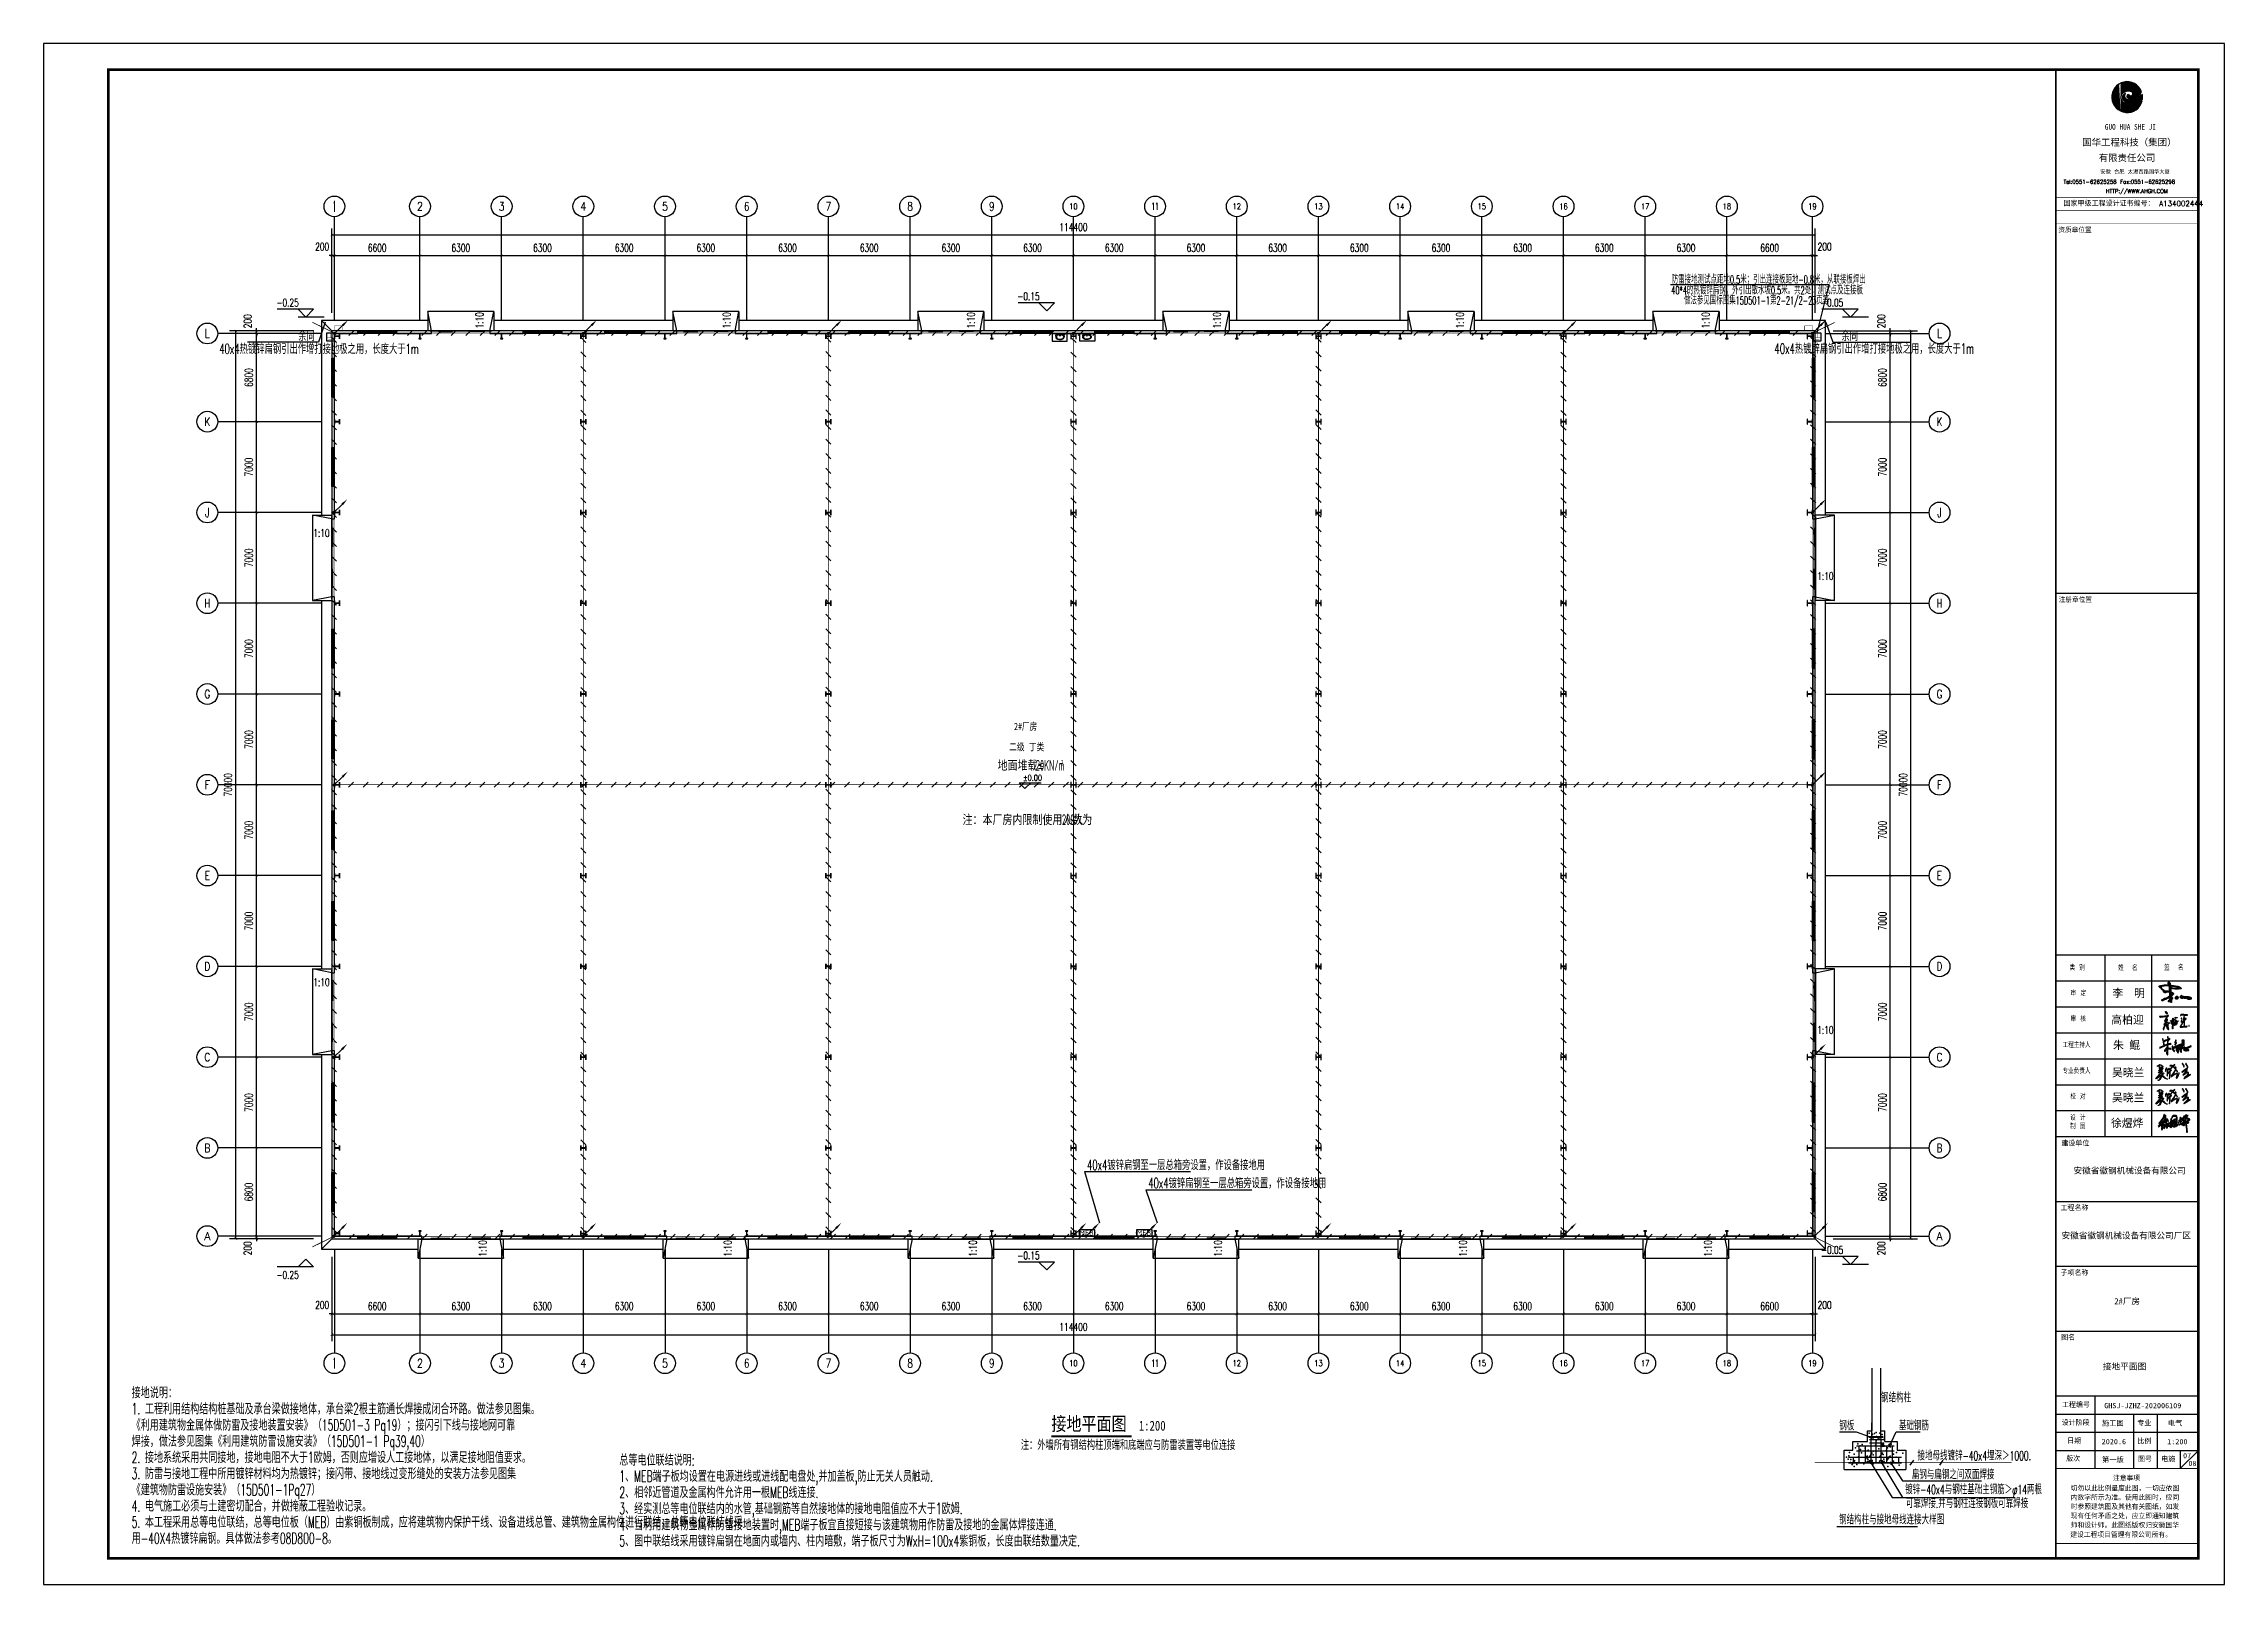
# Model space of a CAD drawing. Extents: x -417156 to 1571408, y 205758 to 1045562.
# Drawn here: x 1403208 to 1571408, y 867803 to 986603 of the extents above; entities that cross this region are included whole.
import ezdxf
from ezdxf.enums import TextEntityAlignment as Align

# ---------------------------------------------------------------- set-up
doc = ezdxf.new("R2010")
doc.units = 0
doc.header["$LTSCALE"] = 1000
doc.header["$MEASUREMENT"] = 0
for name, pattern in [('ACAD_ISO10W100', [18.5, 12, -3, 0.5, -3]), ('CENTER2', [1.14, 0.75, -0.13, 0.13, -0.13]), ('CONTINOUS', [0])]:
    doc.linetypes.add(name, pattern=pattern)
doc.layers.get('0').update_dxf_attribs({"linetype": 'CONTINUOUS'})
doc.layers.get('DEFPOINTS').update_dxf_attribs({"linetype": 'CONTINUOUS'})
for name, color, linetype in [('1', 7, 'CONTINUOUS'), ('AXIS', 3, 'CONTINUOUS'), ('AXIS_TEXT', 7, 'CONTINUOUS'), ('COLUMN', 99, 'CONTINUOUS'), ('DIM_ELEV', 3, 'CONTINUOUS'), ('DIM_SYMB', 3, 'CONTINUOUS'), ('ELEMENT', 3, 'CONTINUOUS'), ('EQUIP-箱柜', 3, 'CONTINUOUS'), ('GROUND', 2, 'CONTINUOUS'), ('LWIRE', 4, 'CONTINUOUS'), ('PP-PM-TK', 7, 'CONTINUOUS'), ('PUB_DIM', 3, 'CONTINUOUS'), ('PUB_TEXT', 7, 'CONTINUOUS'), ('PUB_TITLE', 4, 'CONTINUOUS'), ('SHTLN', 4, 'CONTINUOUS'), ('STAIR', 2, 'CONTINUOUS'), ('TEL_LEAD', 3, 'CONTINUOUS'), ('TEL_SYMB', 3, 'CONTINUOUS'), ('TEL_TEXT', 7, 'CONTINUOUS'), ('WALL', 9, 'CONTINUOUS'), ('WINDOW', 99, 'CONTINUOUS'), ('WIRE-接地', 4, 'CONTINUOUS'), ('WIRE-照明', 1, 'CONTINUOUS'), ('签名', 255, 'CONTINUOUS')]:
    doc.layers.add(name, color=color, linetype=linetype)
doc.styles.add('-黑体', font='simhei.ttf', dxfattribs={"width": 0.8})
doc.styles.add('_TCH_AXIS', font='COMPLEX', dxfattribs={"bigfont": 'GBCBIG'})
doc.styles.add('_TCH_DIM', font='SIMPLEX', dxfattribs={"bigfont": 'GBCBIG'})
doc.styles.add('COMPLEX', font='COMPLEX')
doc.styles.add('DIM_FONT', font='SIMPLEX', dxfattribs={"width": 0.7, "bigfont": 'GBCBIG'})
doc.styles.get("Standard").update_dxf_attribs({"font": 'gbenor.shx', "bigfont": 'gbcbig.shx'})
doc.styles.add('STY53', font='COMPLEX', dxfattribs={"width": 0.6, "bigfont": 'HZTXT'})
doc.styles.add('STYLE1', font='simhei.ttf', dxfattribs={"width": 0.8})
doc.styles.add('TQ', font='txt.shx', dxfattribs={"width": 0.8, "bigfont": 'hztxt.shx'})
doc.styles.add('图签黑体', font='simhei.ttf', dxfattribs={"width": 0.75})
doc.styles.add('新宋体', font='', dxfattribs={"width": 0.8})
doc.styles.get('新宋体').set_extended_font_data('NSimSun')
doc.dimstyles.new('DIMN200', dxfattribs={"dimscale": 2, "dimtxt": 300, "dimasz": 100, "dimexe": 250, "dimexo": 300, "dimgap": 150, "dimtad": 1, "dimdec": 0, "dimzin": 0, "dimtxsty": 'DIM_FONT', "dimblk": 'ARCHTICK', "dimcen": 0.09, "dimclrt": 7, "dimazin": 3, "dimtfac": 1, "dimtdec": 0, "dimtix": 1, "dimtmove": 0, "dimatfit": 3, "dimtolj": 1, "dimtzin": 0})

msp = doc.modelspace()

# ---------------------------------------------------------------- texts
at = {"layer": 'PUB_TEXT', "color": 2}
for s, height, style, p in [('国华工程科技（集团）', 520, '-黑体', (1560436, 978735)), ('有限责任公司', 520, '-黑体', (1561713, 977541)), ('Tel:0551-62625258 Fax:0551-62625298', 300, 'TQ', (1559004, 975805)), ('安徽', 300, 'TQ', (1561841, 976557)), ('合肥', 300, 'TQ', (1562899, 976557)), ('太湖西路国华大厦', 300, 'TQ', (1563957, 976557)), ('国家甲级工程设计证书编号： A134002444', 400, 'TQ', (1559003, 974072)), ('    HTTP://WWW.AHGH.COM', 300, 'TQ', (1561114, 975083)), ('资质章位置', 380, 'TQ', (1558604, 972030)), ('注册章位置', 380, 'TQ', (1558631, 943517)), ('建设单位', 400, 'TQ', (1558834, 901597)), ('工程名称', 400, 'TQ', (1558767, 896615)), ('子项名称', 400, 'TQ', (1558767, 891613)), ('图名', 400, 'TQ', (1558815, 886627)), ('工程编号', 400, 'TQ', (1558876, 881430)), ('设计阶段', 400, 'TQ', (1558849, 880058)), ('专业', 400, 'TQ', (1564698, 880024)), ('日期', 400, 'TQ', (1559286, 878658)), ('比例', 400, 'TQ', (1564698, 878624)), ('版次', 400, 'TQ', (1559207, 877285)), ('图号', 400, 'TQ', (1564743, 877239)), ('电施', 400, 'TQ', (1566534, 877237)), ('切勿以此比例量度此图，一切应依图', 387.2, 'TQ', (1559555, 874995)), ('内数字所示为准。使用此图时，应同', 387.2, 'TQ', (1559555, 874287)), ('注意事项', 387.2, 'TQ', (1562815, 875786)), ('现有任何矛盾之处，应立即通知建筑', 387.2, 'TQ', (1559555, 872867)), ('时参照建筑图及其他有关图纸，如发', 387.2, 'TQ', (1559555, 873577)), ('建设工程项目管理有限公司所有。', 387.2, 'TQ', (1559519, 871419)), ('师和设计师。此图纸版权归安徽国华', 387.2, 'TQ', (1559555, 872157))]:
    msp.add_text(s, height=height, dxfattribs=dict(at, style=style)).set_placement(p)
at = {"layer": 'PUB_TEXT', "color": 2, "style": 'STYLE1', "width": 0.8}
msp.add_text('GUO HUA SHE JI', height=432, dxfattribs=at).set_placement((1562183, 979969))
at = {"layer": 'PUB_TEXT', "color": 3, "ltscale": 10, "style": 'STY53', "width": 0.6}
for s, height, p in [('钢结构柱', 714.4, (1544934, 881837)), ('钢板 ', 714.4, (1541707, 879681)), ('基础钢筋', 714.4, (1546304, 879690)), ('注：外墙所有钢结构柱顶端和底端应与防雷装置等电位连接', 785.86, (1478577, 878165)), ('接地母线镀锌-40x4埋深＞1000. ', 714.42, (1547740, 877367)), ('扁钢与扁钢之间双面焊接 ', 714.42, (1547304, 875911)), ('镀锌-40x4与钢柱基础主钢筋＞φ14两根 ', 714.42, (1546788, 874759)), ('可靠焊接.并与钢柱连接钢板可靠焊接 ', 714.42, (1546841, 873692))]:
    msp.add_text(s, height=height, dxfattribs=at).set_placement(p)
at = {"layer": 'PUB_TEXT', "color": 7, "ltscale": 10, "style": 'STY53', "width": 0.6}
msp.add_text('钢结构柱与接地母线连接大样图 ', height=714.42, dxfattribs=at).set_placement((1541693, 872435))
at = {"layer": 'PUB_TEXT', "color": 2, "char_height": 400, "width": 3359.66, "attachment_point": 1, "style": 'TQ'}
for s, insert in [('类 别', (1559466, 915549)), ('姓  名', (1563214, 915534)), ('签  名', (1566758, 915551)), ('审 定', (1559553, 913589)), ('审 核', (1559549, 911606)), ('工程主持人', (1558927, 909590)), ('专业负责人', (1558924, 907583)), ('校 对', (1559522, 905614)), ('设 计 \\P制 图', (1559509, 903988))]:
    msp.add_mtext(s, dxfattribs=dict(at, insert=insert))
at = {"layer": 'PUB_TITLE', "color": 255, "style": '-黑体'}
for s, height, p in [('安徽省徽钢机械设备有限公司', 475.2, (1559776, 899471)), ('安徽省徽钢机械设备有限公司厂区', 475.2, (1558848, 894464)), ('2#厂房', 475.2, (1562927, 889399)), ('GHSJ-JZHZ-202006109', 400, (1562142, 881386)), ('施工图', 400, (1561962, 880038)), ('电气', 400, (1567048, 880038)), ('2020.6', 400, (1561947, 878609)), ('1:200', 400, (1567000, 878610)), ('第一版', 400, (1561970, 877225)), ('07', 400, (1568220, 877526)), ('08', 400, (1568634, 876933))]:
    msp.add_text(s, height=height, dxfattribs=at).set_placement(p)
at = {"layer": 'PUB_TITLE', "color": 6, "style": '-黑体'}
msp.add_text('接地平面图', height=480, dxfattribs=at).set_placement((1562029, 884368))
at = {"layer": 'TEL_TEXT', "color": 1, "style": '新宋体', "width": 0.8}
for s, height, p in [('接地平面图', 1063.3, (1480937, 879657)), ('1:200', 759.5, (1487680, 879657))]:
    msp.add_text(s, height=height, dxfattribs=at).set_placement(p)
at = {"layer": 'WIRE-照明', "color": 3, "linetype": 'CONTINUOUS', "style": 'STY53', "width": 0.6}
for s, height, p in [('40*4的热镀锌扁钢，外引出散水坡0.5米。共2处，测试点及连接板', 615.86, (1528748, 967276)), ('防雷接地测试点距地0.5米；引出连接板距地-0.8米，从联接板焊出', 615.86, (1528781, 968100)), ('做法参见国标图集15D501-1第2-21/2-23页等', 615.86, (1529728, 966494)), ('余同', 790.4, (1422845, 963671)), ('余同', 790.4, (1541868, 963669)), ('40x4热镀锌扁钢引出作增打接地极之用，长度大于1m', 790.35, (1416761, 962673)), ('40x4热镀锌扁钢引出作增打接地极之用，长度大于1m', 790.35, (1536712, 962689)), ('40x4镀锌扁钢至一层总箱旁设置，作设备接地用', 790.35, (1483686, 899747)), ('40x4镀锌扁钢至一层总箱旁设置，作设备接地用', 790.35, (1488412, 898350)), ('接地说明：', 862.2, (1410001, 882151)), ('1. 工程利用结构结构桩基础及承台梁做接地体，承台梁2根主筋通长焊接成闭合环路。做法参见图集。', 862.2, (1410001, 880904)), ('《利用建筑物金属体做防雷及接地装置安装》（15D501-3 Pq19）；接闪引下线与接地网可靠', 862.2, (1410001, 879656)), ('焊接，做法参见图集《利用建筑防雷设施安装》（15D501-1 Pq39,40）', 862.2, (1410001, 878409)), ('2. 接地系统采用共同接地，接地电阻不大于1欧姆，否则应增设人工接地体，以满足接地阻值要求。', 862.2, (1410001, 877162)), ('3. 防雷与接地工程中所用镀锌材料均为热镀锌；接闪带、接地线过变形缝处的安装方法参见图集', 862.2, (1410001, 875914)), ('总等电位联结说明:', 862.2, (1447615, 876958)), ('1、MEB端子板均设置在电源进线或进线配电盘处,并加盖板,防止无关人员触动.', 862.2, (1447615, 875710)), ('《建筑物防雷设施安装》（15D501-1Pq27）', 862.2, (1410001, 874667)), ('2、相邻近管道及金属构件允许用一根MEB线连接.', 862.2, (1447615, 874463)), ('4. 电气施工必须与土建密切配合，并做掩蔽工程验收记录。', 862.2, (1410001, 873419)), ('5. 本工程采用总等电位联结，总等电位板（MEB）由紫铜板制成，应将建筑物内保护干线、设备进线总管、建筑物金属构件进行联结，总等电位联结线采', 862.2, (1410001, 872172)), ('3、经实测总等电位联结内的水管,基础钢筋等自然接地体的接地电阻值应不大于1欧姆.', 862.2, (1447615, 873216)), ('用-40X4热镀锌扁钢。具体做法参考08D800-8。', 862.2, (1410001, 870925)), ('4、当利用建筑物金属作防雷接地装置时,MEB端子板宜直接短接与该建筑物用作防雷及接地的金属体焊接连通.', 862.2, (1447615, 871968)), ('5、图中联结线采用镀锌扁钢在地面内或墙内、柱内暗敷，端子板尺寸为WxH=100x4紫铜板，长度由联结数量决定.', 862.2, (1447615, 870721))]:
    msp.add_text(s, height=height, dxfattribs=at).set_placement(p)
at = {"layer": '签名', "linetype": 'CONTINUOUS', "style": '-黑体'}
for s, p in [('李  明', (1562772, 913082)), ('高柏迎', (1562690, 911031)), ('朱 鲲', (1562821, 909082)), ('吴晓兰', (1562739, 906966)), ('吴晓兰', (1562739, 905032)), ('徐煜烨', (1562658, 903072))]:
    msp.add_text(s, height=612, dxfattribs=at).set_placement(p)

# ---------------------------------------------------------------- blocks, each defined once
blk = doc.blocks.new('_AXISO')
blk.add_circle((0, 0), 0.5)
at = {"layer": 'AXIS_TEXT', "style": 'COMPLEX', "width": 1.041667}
blk.add_attdef('A', text='', height=0.56, dxfattribs=at).set_placement((-0.25, -0.28), (0.25, -0.28), align=Align.FIT)
blk = doc.blocks.new('_ARCHTICK')
at = {"color": 0, "linetype": 'BYBLOCK', "const_width": 0.15}
blk.add_lwpolyline([(-0.5, -0.5), (0.5, 0.5)], dxfattribs=at)
blk = doc.blocks.new('*D59')
at = {"layer": 'AXIS', "color": 0}
for p, q in [((236509, 286158), (230009, 286158)), ((230509, 216158), (230509, 286158)), ((236509, 216158), (230009, 216158))]:
    blk.add_line(p, q, dxfattribs=at)
at = {"layer": 'DEFPOINTS', "color": 0}
for p in [(230509, 286158), (237109, 286158), (237109, 216158)]:
    blk.add_point(p, dxfattribs=at)
at = {"layer": 'AXIS', "color": 0, "xscale": 200, "yscale": 200, "zscale": 200}
for p, rotation in [((230509, 286158), 90), ((230509, 216158), 270)]:
    blk.add_blockref('_ARCHTICK', p, dxfattribs=dict(at, rotation=rotation))
at = {"layer": 'AXIS', "color": 7, "insert": (229909, 251158), "char_height": 600, "attachment_point": 5, "rotation": 90, "style": 'DIM_FONT'}
blk.add_mtext('\\A1;70000', dxfattribs=at)
blk = doc.blocks.new('*D60')
at = {"layer": 'AXIS', "color": 0}
for p, q in [((236509, 216358), (231609, 216358)), ((236509, 216158), (231609, 216158)), ((232109, 216358), (232109, 216558)), ((232109, 216158), (232109, 216358)), ((232109, 216158), (232109, 215958))]:
    blk.add_line(p, q, dxfattribs=at)
at = {"layer": 'DEFPOINTS', "color": 0}
for p in [(232109, 216358), (237109, 216358), (237109, 216158)]:
    blk.add_point(p, dxfattribs=at)
at = {"layer": 'AXIS', "color": 0, "xscale": 200, "yscale": 200, "zscale": 200}
for p, rotation in [((232109, 216358), 270), ((232109, 216158), 90)]:
    blk.add_blockref('_ARCHTICK', p, dxfattribs=dict(at, rotation=rotation))
at = {"layer": 'AXIS', "color": 7, "insert": (231419, 215418), "char_height": 600, "attachment_point": 5, "rotation": 90, "style": 'DIM_FONT'}
blk.add_mtext('\\A1;200', dxfattribs=at)
blk = doc.blocks.new('*D61')
at = {"layer": 'AXIS', "color": 0}
for p, q in [((236509, 223158), (231609, 223158)), ((232109, 216358), (232109, 223158)), ((236509, 216358), (231609, 216358))]:
    blk.add_line(p, q, dxfattribs=at)
at = {"layer": 'DEFPOINTS', "color": 0}
for p in [(232109, 223158), (237109, 223158), (237109, 216358)]:
    blk.add_point(p, dxfattribs=at)
at = {"layer": 'AXIS', "color": 0, "xscale": 200, "yscale": 200, "zscale": 200}
for p, rotation in [((232109, 223158), 90), ((232109, 216358), 270)]:
    blk.add_blockref('_ARCHTICK', p, dxfattribs=dict(at, rotation=rotation))
at = {"layer": 'AXIS', "color": 7, "insert": (231509, 219758), "char_height": 600, "attachment_point": 5, "rotation": 90, "style": 'DIM_FONT'}
blk.add_mtext('\\A1;6800', dxfattribs=at)
blk = doc.blocks.new('*D62')
at = {"layer": 'AXIS', "color": 0}
for p, q in [((236509, 230158), (231609, 230158)), ((232109, 223158), (232109, 230158)), ((236509, 223158), (231609, 223158))]:
    blk.add_line(p, q, dxfattribs=at)
at = {"layer": 'DEFPOINTS', "color": 0}
for p in [(232109, 230158), (237109, 230158), (237109, 223158)]:
    blk.add_point(p, dxfattribs=at)
at = {"layer": 'AXIS', "color": 0, "xscale": 200, "yscale": 200, "zscale": 200}
for p, rotation in [((232109, 230158), 90), ((232109, 223158), 270)]:
    blk.add_blockref('_ARCHTICK', p, dxfattribs=dict(at, rotation=rotation))
at = {"layer": 'AXIS', "color": 7, "insert": (231509, 226658), "char_height": 600, "attachment_point": 5, "rotation": 90, "style": 'DIM_FONT'}
blk.add_mtext('\\A1;7000', dxfattribs=at)
blk = doc.blocks.new('*D63')
at = {"layer": 'AXIS', "color": 0}
for p, q in [((236509, 237158), (231609, 237158)), ((232109, 230158), (232109, 237158)), ((236509, 230158), (231609, 230158))]:
    blk.add_line(p, q, dxfattribs=at)
at = {"layer": 'DEFPOINTS', "color": 0}
for p in [(232109, 237158), (237109, 237158), (237109, 230158)]:
    blk.add_point(p, dxfattribs=at)
at = {"layer": 'AXIS', "color": 0, "xscale": 200, "yscale": 200, "zscale": 200}
for p, rotation in [((232109, 237158), 90), ((232109, 230158), 270)]:
    blk.add_blockref('_ARCHTICK', p, dxfattribs=dict(at, rotation=rotation))
at = {"layer": 'AXIS', "color": 7, "insert": (231509, 233658), "char_height": 600, "attachment_point": 5, "rotation": 90, "style": 'DIM_FONT'}
blk.add_mtext('\\A1;7000', dxfattribs=at)
blk = doc.blocks.new('*D64')
at = {"layer": 'AXIS', "color": 0}
for p, q in [((236509, 244158), (231609, 244158)), ((232109, 237158), (232109, 244158)), ((236509, 237158), (231609, 237158))]:
    blk.add_line(p, q, dxfattribs=at)
at = {"layer": 'DEFPOINTS', "color": 0}
for p in [(232109, 244158), (237109, 244158), (237109, 237158)]:
    blk.add_point(p, dxfattribs=at)
at = {"layer": 'AXIS', "color": 0, "xscale": 200, "yscale": 200, "zscale": 200}
for p, rotation in [((232109, 244158), 90), ((232109, 237158), 270)]:
    blk.add_blockref('_ARCHTICK', p, dxfattribs=dict(at, rotation=rotation))
at = {"layer": 'AXIS', "color": 7, "insert": (231509, 240658), "char_height": 600, "attachment_point": 5, "rotation": 90, "style": 'DIM_FONT'}
blk.add_mtext('\\A1;7000', dxfattribs=at)
blk = doc.blocks.new('*D65')
at = {"layer": 'AXIS', "color": 0}
for p, q in [((236509, 251158), (231609, 251158)), ((232109, 244158), (232109, 251158)), ((236509, 244158), (231609, 244158))]:
    blk.add_line(p, q, dxfattribs=at)
at = {"layer": 'DEFPOINTS', "color": 0}
for p in [(232109, 251158), (237109, 251158), (237109, 244158)]:
    blk.add_point(p, dxfattribs=at)
at = {"layer": 'AXIS', "color": 0, "xscale": 200, "yscale": 200, "zscale": 200}
for p, rotation in [((232109, 251158), 90), ((232109, 244158), 270)]:
    blk.add_blockref('_ARCHTICK', p, dxfattribs=dict(at, rotation=rotation))
at = {"layer": 'AXIS', "color": 7, "insert": (231509, 247658), "char_height": 600, "attachment_point": 5, "rotation": 90, "style": 'DIM_FONT'}
blk.add_mtext('\\A1;7000', dxfattribs=at)
blk = doc.blocks.new('*D66')
at = {"layer": 'AXIS', "color": 0}
for p, q in [((236509, 258158), (231609, 258158)), ((232109, 251158), (232109, 258158)), ((236509, 251158), (231609, 251158))]:
    blk.add_line(p, q, dxfattribs=at)
at = {"layer": 'DEFPOINTS', "color": 0}
for p in [(232109, 258158), (237109, 258158), (237109, 251158)]:
    blk.add_point(p, dxfattribs=at)
at = {"layer": 'AXIS', "color": 0, "xscale": 200, "yscale": 200, "zscale": 200}
for p, rotation in [((232109, 258158), 90), ((232109, 251158), 270)]:
    blk.add_blockref('_ARCHTICK', p, dxfattribs=dict(at, rotation=rotation))
at = {"layer": 'AXIS', "color": 7, "insert": (231509, 254658), "char_height": 600, "attachment_point": 5, "rotation": 90, "style": 'DIM_FONT'}
blk.add_mtext('\\A1;7000', dxfattribs=at)
blk = doc.blocks.new('*D67')
at = {"layer": 'AXIS', "color": 0}
for p, q in [((236509, 265158), (231609, 265158)), ((232109, 258158), (232109, 265158)), ((236509, 258158), (231609, 258158))]:
    blk.add_line(p, q, dxfattribs=at)
at = {"layer": 'DEFPOINTS', "color": 0}
for p in [(232109, 265158), (237109, 265158), (237109, 258158)]:
    blk.add_point(p, dxfattribs=at)
at = {"layer": 'AXIS', "color": 0, "xscale": 200, "yscale": 200, "zscale": 200}
for p, rotation in [((232109, 265158), 90), ((232109, 258158), 270)]:
    blk.add_blockref('_ARCHTICK', p, dxfattribs=dict(at, rotation=rotation))
at = {"layer": 'AXIS', "color": 7, "insert": (231509, 261658), "char_height": 600, "attachment_point": 5, "rotation": 90, "style": 'DIM_FONT'}
blk.add_mtext('\\A1;7000', dxfattribs=at)
blk = doc.blocks.new('*D68')
at = {"layer": 'AXIS', "color": 0}
for p, q in [((236509, 272158), (231609, 272158)), ((232109, 265158), (232109, 272158)), ((236509, 265158), (231609, 265158))]:
    blk.add_line(p, q, dxfattribs=at)
at = {"layer": 'DEFPOINTS', "color": 0}
for p in [(232109, 272158), (237109, 272158), (237109, 265158)]:
    blk.add_point(p, dxfattribs=at)
at = {"layer": 'AXIS', "color": 0, "xscale": 200, "yscale": 200, "zscale": 200}
for p, rotation in [((232109, 272158), 90), ((232109, 265158), 270)]:
    blk.add_blockref('_ARCHTICK', p, dxfattribs=dict(at, rotation=rotation))
at = {"layer": 'AXIS', "color": 7, "insert": (231509, 268658), "char_height": 600, "attachment_point": 5, "rotation": 90, "style": 'DIM_FONT'}
blk.add_mtext('\\A1;7000', dxfattribs=at)
blk = doc.blocks.new('*D69')
at = {"layer": 'AXIS', "color": 0}
for p, q in [((236509, 279158), (231609, 279158)), ((232109, 272158), (232109, 279158)), ((236509, 272158), (231609, 272158))]:
    blk.add_line(p, q, dxfattribs=at)
at = {"layer": 'DEFPOINTS', "color": 0}
for p in [(232109, 279158), (237109, 279158), (237109, 272158)]:
    blk.add_point(p, dxfattribs=at)
at = {"layer": 'AXIS', "color": 0, "xscale": 200, "yscale": 200, "zscale": 200}
for p, rotation in [((232109, 279158), 90), ((232109, 272158), 270)]:
    blk.add_blockref('_ARCHTICK', p, dxfattribs=dict(at, rotation=rotation))
at = {"layer": 'AXIS', "color": 7, "insert": (231509, 275658), "char_height": 600, "attachment_point": 5, "rotation": 90, "style": 'DIM_FONT'}
blk.add_mtext('\\A1;7000', dxfattribs=at)
blk = doc.blocks.new('*D70')
at = {"layer": 'AXIS', "color": 0}
for p, q in [((236509, 285958), (231609, 285958)), ((232109, 279158), (232109, 285958)), ((236509, 279158), (231609, 279158))]:
    blk.add_line(p, q, dxfattribs=at)
at = {"layer": 'DEFPOINTS', "color": 0}
for p in [(232109, 285958), (237109, 285958), (237109, 279158)]:
    blk.add_point(p, dxfattribs=at)
at = {"layer": 'AXIS', "color": 0, "xscale": 200, "yscale": 200, "zscale": 200}
for p, rotation in [((232109, 285958), 90), ((232109, 279158), 270)]:
    blk.add_blockref('_ARCHTICK', p, dxfattribs=dict(at, rotation=rotation))
at = {"layer": 'AXIS', "color": 7, "insert": (231509, 282558), "char_height": 600, "attachment_point": 5, "rotation": 90, "style": 'DIM_FONT'}
blk.add_mtext('\\A1;6800', dxfattribs=at)
blk = doc.blocks.new('*D71')
at = {"layer": 'AXIS', "color": 0}
for p, q in [((236509, 286158), (231609, 286158)), ((236509, 285958), (231609, 285958)), ((232109, 286158), (232109, 286358)), ((232109, 285958), (232109, 286158)), ((232109, 285958), (232109, 285758))]:
    blk.add_line(p, q, dxfattribs=at)
at = {"layer": 'DEFPOINTS', "color": 0}
for p in [(232109, 286158), (237109, 286158), (237109, 285958)]:
    blk.add_point(p, dxfattribs=at)
at = {"layer": 'AXIS', "color": 0, "xscale": 200, "yscale": 200, "zscale": 200}
for p, rotation in [((232109, 286158), 270), ((232109, 285958), 90)]:
    blk.add_blockref('_ARCHTICK', p, dxfattribs=dict(at, rotation=rotation))
at = {"layer": 'AXIS', "color": 7, "insert": (231419, 286898), "char_height": 600, "attachment_point": 5, "rotation": 90, "style": 'DIM_FONT'}
blk.add_mtext('\\A1;200', dxfattribs=at)
blk = doc.blocks.new('*D72')
at = {"layer": 'AXIS', "color": 0}
for p, q in [((353709, 286158), (360209, 286158)), ((359709, 216158), (359709, 286158)), ((353709, 216158), (360209, 216158))]:
    blk.add_line(p, q, dxfattribs=at)
at = {"layer": 'DEFPOINTS', "color": 0}
for p in [(353109, 286158), (359709, 286158), (353109, 216158)]:
    blk.add_point(p, dxfattribs=at)
at = {"layer": 'AXIS', "color": 0, "xscale": 200, "yscale": 200, "zscale": 200}
for p, rotation in [((359709, 286158), 90), ((359709, 216158), 270)]:
    blk.add_blockref('_ARCHTICK', p, dxfattribs=dict(at, rotation=rotation))
at = {"layer": 'AXIS', "color": 7, "insert": (359109, 251158), "char_height": 600, "attachment_point": 5, "rotation": 90, "style": 'DIM_FONT'}
blk.add_mtext('\\A1;70000', dxfattribs=at)
blk = doc.blocks.new('*D73')
at = {"layer": 'AXIS', "color": 0}
for p, q in [((353709, 216358), (358609, 216358)), ((353709, 216158), (358609, 216158)), ((358109, 216358), (358109, 216558)), ((358109, 216158), (358109, 216358)), ((358109, 216158), (358109, 215958))]:
    blk.add_line(p, q, dxfattribs=at)
at = {"layer": 'DEFPOINTS', "color": 0}
for p in [(353109, 216358), (353109, 216158), (358109, 216358)]:
    blk.add_point(p, dxfattribs=at)
at = {"layer": 'AXIS', "color": 0, "xscale": 200, "yscale": 200, "zscale": 200}
for p, rotation in [((358109, 216358), 270), ((358109, 216158), 90)]:
    blk.add_blockref('_ARCHTICK', p, dxfattribs=dict(at, rotation=rotation))
at = {"layer": 'AXIS', "color": 7, "insert": (357419, 215418), "char_height": 600, "attachment_point": 5, "rotation": 90, "style": 'DIM_FONT'}
blk.add_mtext('\\A1;200', dxfattribs=at)
blk = doc.blocks.new('*D74')
at = {"layer": 'AXIS', "color": 0}
for p, q in [((353709, 223158), (358609, 223158)), ((358109, 216358), (358109, 223158)), ((353709, 216358), (358609, 216358))]:
    blk.add_line(p, q, dxfattribs=at)
at = {"layer": 'DEFPOINTS', "color": 0}
for p in [(353109, 223158), (358109, 223158), (353109, 216358)]:
    blk.add_point(p, dxfattribs=at)
at = {"layer": 'AXIS', "color": 0, "xscale": 200, "yscale": 200, "zscale": 200}
for p, rotation in [((358109, 223158), 90), ((358109, 216358), 270)]:
    blk.add_blockref('_ARCHTICK', p, dxfattribs=dict(at, rotation=rotation))
at = {"layer": 'AXIS', "color": 7, "insert": (357509, 219758), "char_height": 600, "attachment_point": 5, "rotation": 90, "style": 'DIM_FONT'}
blk.add_mtext('\\A1;6800', dxfattribs=at)
blk = doc.blocks.new('*D75')
at = {"layer": 'AXIS', "color": 0}
for p, q in [((353709, 230158), (358609, 230158)), ((358109, 223158), (358109, 230158)), ((353709, 223158), (358609, 223158))]:
    blk.add_line(p, q, dxfattribs=at)
at = {"layer": 'DEFPOINTS', "color": 0}
for p in [(353109, 230158), (358109, 230158), (353109, 223158)]:
    blk.add_point(p, dxfattribs=at)
at = {"layer": 'AXIS', "color": 0, "xscale": 200, "yscale": 200, "zscale": 200}
for p, rotation in [((358109, 230158), 90), ((358109, 223158), 270)]:
    blk.add_blockref('_ARCHTICK', p, dxfattribs=dict(at, rotation=rotation))
at = {"layer": 'AXIS', "color": 7, "insert": (357509, 226658), "char_height": 600, "attachment_point": 5, "rotation": 90, "style": 'DIM_FONT'}
blk.add_mtext('\\A1;7000', dxfattribs=at)
blk = doc.blocks.new('*D76')
at = {"layer": 'AXIS', "color": 0}
for p, q in [((353709, 237158), (358609, 237158)), ((358109, 230158), (358109, 237158)), ((353709, 230158), (358609, 230158))]:
    blk.add_line(p, q, dxfattribs=at)
at = {"layer": 'DEFPOINTS', "color": 0}
for p in [(353109, 237158), (358109, 237158), (353109, 230158)]:
    blk.add_point(p, dxfattribs=at)
at = {"layer": 'AXIS', "color": 0, "xscale": 200, "yscale": 200, "zscale": 200}
for p, rotation in [((358109, 237158), 90), ((358109, 230158), 270)]:
    blk.add_blockref('_ARCHTICK', p, dxfattribs=dict(at, rotation=rotation))
at = {"layer": 'AXIS', "color": 7, "insert": (357509, 233658), "char_height": 600, "attachment_point": 5, "rotation": 90, "style": 'DIM_FONT'}
blk.add_mtext('\\A1;7000', dxfattribs=at)
blk = doc.blocks.new('*D77')
at = {"layer": 'AXIS', "color": 0}
for p, q in [((353709, 244158), (358609, 244158)), ((358109, 237158), (358109, 244158)), ((353709, 237158), (358609, 237158))]:
    blk.add_line(p, q, dxfattribs=at)
at = {"layer": 'DEFPOINTS', "color": 0}
for p in [(353109, 244158), (358109, 244158), (353109, 237158)]:
    blk.add_point(p, dxfattribs=at)
at = {"layer": 'AXIS', "color": 0, "xscale": 200, "yscale": 200, "zscale": 200}
for p, rotation in [((358109, 244158), 90), ((358109, 237158), 270)]:
    blk.add_blockref('_ARCHTICK', p, dxfattribs=dict(at, rotation=rotation))
at = {"layer": 'AXIS', "color": 7, "insert": (357509, 240658), "char_height": 600, "attachment_point": 5, "rotation": 90, "style": 'DIM_FONT'}
blk.add_mtext('\\A1;7000', dxfattribs=at)
blk = doc.blocks.new('*D78')
at = {"layer": 'AXIS', "color": 0}
for p, q in [((353709, 251158), (358609, 251158)), ((358109, 244158), (358109, 251158)), ((353709, 244158), (358609, 244158))]:
    blk.add_line(p, q, dxfattribs=at)
at = {"layer": 'DEFPOINTS', "color": 0}
for p in [(353109, 251158), (358109, 251158), (353109, 244158)]:
    blk.add_point(p, dxfattribs=at)
at = {"layer": 'AXIS', "color": 0, "xscale": 200, "yscale": 200, "zscale": 200}
for p, rotation in [((358109, 251158), 90), ((358109, 244158), 270)]:
    blk.add_blockref('_ARCHTICK', p, dxfattribs=dict(at, rotation=rotation))
at = {"layer": 'AXIS', "color": 7, "insert": (357509, 247658), "char_height": 600, "attachment_point": 5, "rotation": 90, "style": 'DIM_FONT'}
blk.add_mtext('\\A1;7000', dxfattribs=at)
blk = doc.blocks.new('*D79')
at = {"layer": 'AXIS', "color": 0}
for p, q in [((353709, 258158), (358609, 258158)), ((358109, 251158), (358109, 258158)), ((353709, 251158), (358609, 251158))]:
    blk.add_line(p, q, dxfattribs=at)
at = {"layer": 'DEFPOINTS', "color": 0}
for p in [(353109, 258158), (358109, 258158), (353109, 251158)]:
    blk.add_point(p, dxfattribs=at)
at = {"layer": 'AXIS', "color": 0, "xscale": 200, "yscale": 200, "zscale": 200}
for p, rotation in [((358109, 258158), 90), ((358109, 251158), 270)]:
    blk.add_blockref('_ARCHTICK', p, dxfattribs=dict(at, rotation=rotation))
at = {"layer": 'AXIS', "color": 7, "insert": (357509, 254658), "char_height": 600, "attachment_point": 5, "rotation": 90, "style": 'DIM_FONT'}
blk.add_mtext('\\A1;7000', dxfattribs=at)
blk = doc.blocks.new('*D80')
at = {"layer": 'AXIS', "color": 0}
for p, q in [((353709, 265158), (358609, 265158)), ((358109, 258158), (358109, 265158)), ((353709, 258158), (358609, 258158))]:
    blk.add_line(p, q, dxfattribs=at)
at = {"layer": 'DEFPOINTS', "color": 0}
for p in [(353109, 265158), (358109, 265158), (353109, 258158)]:
    blk.add_point(p, dxfattribs=at)
at = {"layer": 'AXIS', "color": 0, "xscale": 200, "yscale": 200, "zscale": 200}
for p, rotation in [((358109, 265158), 90), ((358109, 258158), 270)]:
    blk.add_blockref('_ARCHTICK', p, dxfattribs=dict(at, rotation=rotation))
at = {"layer": 'AXIS', "color": 7, "insert": (357509, 261658), "char_height": 600, "attachment_point": 5, "rotation": 90, "style": 'DIM_FONT'}
blk.add_mtext('\\A1;7000', dxfattribs=at)
blk = doc.blocks.new('*D81')
at = {"layer": 'AXIS', "color": 0}
for p, q in [((353709, 272158), (358609, 272158)), ((358109, 265158), (358109, 272158)), ((353709, 265158), (358609, 265158))]:
    blk.add_line(p, q, dxfattribs=at)
at = {"layer": 'DEFPOINTS', "color": 0}
for p in [(353109, 272158), (358109, 272158), (353109, 265158)]:
    blk.add_point(p, dxfattribs=at)
at = {"layer": 'AXIS', "color": 0, "xscale": 200, "yscale": 200, "zscale": 200}
for p, rotation in [((358109, 272158), 90), ((358109, 265158), 270)]:
    blk.add_blockref('_ARCHTICK', p, dxfattribs=dict(at, rotation=rotation))
at = {"layer": 'AXIS', "color": 7, "insert": (357509, 268658), "char_height": 600, "attachment_point": 5, "rotation": 90, "style": 'DIM_FONT'}
blk.add_mtext('\\A1;7000', dxfattribs=at)
blk = doc.blocks.new('*D82')
at = {"layer": 'AXIS', "color": 0}
for p, q in [((353709, 279158), (358609, 279158)), ((358109, 272158), (358109, 279158)), ((353709, 272158), (358609, 272158))]:
    blk.add_line(p, q, dxfattribs=at)
at = {"layer": 'DEFPOINTS', "color": 0}
for p in [(353109, 279158), (358109, 279158), (353109, 272158)]:
    blk.add_point(p, dxfattribs=at)
at = {"layer": 'AXIS', "color": 0, "xscale": 200, "yscale": 200, "zscale": 200}
for p, rotation in [((358109, 279158), 90), ((358109, 272158), 270)]:
    blk.add_blockref('_ARCHTICK', p, dxfattribs=dict(at, rotation=rotation))
at = {"layer": 'AXIS', "color": 7, "insert": (357509, 275658), "char_height": 600, "attachment_point": 5, "rotation": 90, "style": 'DIM_FONT'}
blk.add_mtext('\\A1;7000', dxfattribs=at)
blk = doc.blocks.new('*D83')
at = {"layer": 'AXIS', "color": 0}
for p, q in [((353709, 285958), (358609, 285958)), ((358109, 279158), (358109, 285958)), ((353709, 279158), (358609, 279158))]:
    blk.add_line(p, q, dxfattribs=at)
at = {"layer": 'DEFPOINTS', "color": 0}
for p in [(353109, 285958), (358109, 285958), (353109, 279158)]:
    blk.add_point(p, dxfattribs=at)
at = {"layer": 'AXIS', "color": 0, "xscale": 200, "yscale": 200, "zscale": 200}
for p, rotation in [((358109, 285958), 90), ((358109, 279158), 270)]:
    blk.add_blockref('_ARCHTICK', p, dxfattribs=dict(at, rotation=rotation))
at = {"layer": 'AXIS', "color": 7, "insert": (357509, 282558), "char_height": 600, "attachment_point": 5, "rotation": 90, "style": 'DIM_FONT'}
blk.add_mtext('\\A1;6800', dxfattribs=at)
blk = doc.blocks.new('*D84')
at = {"layer": 'AXIS', "color": 0}
for p, q in [((353709, 286158), (358609, 286158)), ((353709, 285958), (358609, 285958)), ((358109, 286158), (358109, 286358)), ((358109, 285958), (358109, 286158)), ((358109, 285958), (358109, 285758))]:
    blk.add_line(p, q, dxfattribs=at)
at = {"layer": 'DEFPOINTS', "color": 0}
for p in [(353109, 286158), (353109, 285958), (358109, 286158)]:
    blk.add_point(p, dxfattribs=at)
at = {"layer": 'AXIS', "color": 0, "xscale": 200, "yscale": 200, "zscale": 200}
for p, rotation in [((358109, 286158), 270), ((358109, 285958), 90)]:
    blk.add_blockref('_ARCHTICK', p, dxfattribs=dict(at, rotation=rotation))
at = {"layer": 'AXIS', "color": 7, "insert": (357419, 286898), "char_height": 600, "attachment_point": 5, "rotation": 90, "style": 'DIM_FONT'}
blk.add_mtext('\\A1;200', dxfattribs=at)
blk = doc.blocks.new('$WINLIB2D$00000001')
for p, q in [((-0.5, 0.5), (0.5, 0.5)), ((-0.5, 0.5), (-0.5, -0.5)), ((0.5, 0.167), (-0.5, 0.167)), ((0.5, -0.5), (0.5, 0.5)), ((0.5, -0.167), (-0.5, -0.167)), ((-0.5, -0.5), (0.5, -0.5))]:
    blk.add_line(p, q)
blk = doc.blocks.new('$DORLIB2D$00000130')
at = {"color": 0, "linetype": 'CONTINUOUS'}
for p, q in [((-0.533, 0.66), (-0.533, 0.513)), ((0, 0.66), (-0.533, 0.66)), ((0, 0.513), (0, 0.66)), ((0.533, 0.66), (0, 0.66)), ((0.533, 0.66), (0.533, 0.513)), ((0, 0.513), (-0.533, 0.513)), ((0.533, 0.513), (0, 0.513)), ((-0.385, 0.269), (-0.14, 0.269)), ((-0.385, 0.269), (-0.3, 0.214)), ((-0.3, 0.214), (-0.3, 0.269)), ((0.385, 0.269), (0.14, 0.269)), ((0.3, 0.214), (0.3, 0.269)), ((0.385, 0.269), (0.3, 0.214))]:
    blk.add_line(p, q, dxfattribs=at)
blk = doc.blocks.new('*D85')
at = {"layer": 'AXIS', "color": 0}
for p, q in [((237909, 214758), (237909, 208258)), ((352309, 214758), (352309, 208258)), ((237909, 208758), (352309, 208758))]:
    blk.add_line(p, q, dxfattribs=at)
at = {"layer": 'DEFPOINTS', "color": 0}
for p in [(237909, 215358), (352309, 215358), (352309, 208758)]:
    blk.add_point(p, dxfattribs=at)
at = {"layer": 'AXIS', "color": 0, "xscale": 200, "yscale": 200, "zscale": 200, "rotation": 180}
blk.add_blockref('_ARCHTICK', (237909, 208758), dxfattribs=at)
at = {"layer": 'AXIS', "color": 0, "xscale": 200, "yscale": 200, "zscale": 200}
blk.add_blockref('_ARCHTICK', (352309, 208758), dxfattribs=at)
at = {"layer": 'AXIS', "color": 7, "insert": (295109, 209358), "char_height": 600, "attachment_point": 5, "style": 'DIM_FONT'}
blk.add_mtext('\\A1;114400', dxfattribs=at)
blk = doc.blocks.new('*D86')
at = {"layer": 'AXIS', "color": 0}
for p, q in [((237909, 214758), (237909, 209858)), ((238109, 214758), (238109, 209858)), ((237909, 210358), (237709, 210358)), ((237909, 210358), (238109, 210358)), ((238109, 210358), (238309, 210358))]:
    blk.add_line(p, q, dxfattribs=at)
at = {"layer": 'DEFPOINTS', "color": 0}
for p in [(237909, 215358), (238109, 215358), (238109, 210358)]:
    blk.add_point(p, dxfattribs=at)
at = {"layer": 'AXIS', "color": 0, "xscale": 200, "yscale": 200, "zscale": 200}
blk.add_blockref('_ARCHTICK', (237909, 210358), dxfattribs=at)
at = {"layer": 'AXIS', "color": 0, "xscale": 200, "yscale": 200, "zscale": 200, "rotation": 180}
blk.add_blockref('_ARCHTICK', (238109, 210358), dxfattribs=at)
at = {"layer": 'AXIS', "color": 7, "insert": (237169, 211048), "char_height": 600, "attachment_point": 5, "style": 'DIM_FONT'}
blk.add_mtext('\\A1;200', dxfattribs=at)
blk = doc.blocks.new('*D87')
at = {"layer": 'AXIS', "color": 0}
for p, q in [((238109, 214758), (238109, 209858)), ((244709, 214758), (244709, 209858)), ((238109, 210358), (244709, 210358))]:
    blk.add_line(p, q, dxfattribs=at)
at = {"layer": 'DEFPOINTS', "color": 0}
for p in [(238109, 215358), (244709, 215358), (244709, 210358)]:
    blk.add_point(p, dxfattribs=at)
at = {"layer": 'AXIS', "color": 0, "xscale": 200, "yscale": 200, "zscale": 200, "rotation": 180}
blk.add_blockref('_ARCHTICK', (238109, 210358), dxfattribs=at)
at = {"layer": 'AXIS', "color": 0, "xscale": 200, "yscale": 200, "zscale": 200}
blk.add_blockref('_ARCHTICK', (244709, 210358), dxfattribs=at)
at = {"layer": 'AXIS', "color": 7, "insert": (241409, 210958), "char_height": 600, "attachment_point": 5, "style": 'DIM_FONT'}
blk.add_mtext('\\A1;6600', dxfattribs=at)
blk = doc.blocks.new('*D88')
at = {"layer": 'AXIS', "color": 0}
for p, q in [((244709, 214758), (244709, 209858)), ((251009, 214758), (251009, 209858)), ((244709, 210358), (251009, 210358))]:
    blk.add_line(p, q, dxfattribs=at)
at = {"layer": 'DEFPOINTS', "color": 0}
for p in [(244709, 215358), (251009, 215358), (251009, 210358)]:
    blk.add_point(p, dxfattribs=at)
at = {"layer": 'AXIS', "color": 0, "xscale": 200, "yscale": 200, "zscale": 200, "rotation": 180}
blk.add_blockref('_ARCHTICK', (244709, 210358), dxfattribs=at)
at = {"layer": 'AXIS', "color": 0, "xscale": 200, "yscale": 200, "zscale": 200}
blk.add_blockref('_ARCHTICK', (251009, 210358), dxfattribs=at)
at = {"layer": 'AXIS', "color": 7, "insert": (247859, 210958), "char_height": 600, "attachment_point": 5, "style": 'DIM_FONT'}
blk.add_mtext('\\A1;6300', dxfattribs=at)
blk = doc.blocks.new('*D89')
at = {"layer": 'AXIS', "color": 0}
for p, q in [((251009, 214758), (251009, 209858)), ((257309, 214758), (257309, 209858)), ((251009, 210358), (257309, 210358))]:
    blk.add_line(p, q, dxfattribs=at)
at = {"layer": 'DEFPOINTS', "color": 0}
for p in [(251009, 215358), (257309, 215358), (257309, 210358)]:
    blk.add_point(p, dxfattribs=at)
at = {"layer": 'AXIS', "color": 0, "xscale": 200, "yscale": 200, "zscale": 200, "rotation": 180}
blk.add_blockref('_ARCHTICK', (251009, 210358), dxfattribs=at)
at = {"layer": 'AXIS', "color": 0, "xscale": 200, "yscale": 200, "zscale": 200}
blk.add_blockref('_ARCHTICK', (257309, 210358), dxfattribs=at)
at = {"layer": 'AXIS', "color": 7, "insert": (254159, 210958), "char_height": 600, "attachment_point": 5, "style": 'DIM_FONT'}
blk.add_mtext('\\A1;6300', dxfattribs=at)
blk = doc.blocks.new('*D90')
at = {"layer": 'AXIS', "color": 0}
for p, q in [((257309, 214758), (257309, 209858)), ((263609, 214758), (263609, 209858)), ((257309, 210358), (263609, 210358))]:
    blk.add_line(p, q, dxfattribs=at)
at = {"layer": 'DEFPOINTS', "color": 0}
for p in [(257309, 215358), (263609, 215358), (263609, 210358)]:
    blk.add_point(p, dxfattribs=at)
at = {"layer": 'AXIS', "color": 0, "xscale": 200, "yscale": 200, "zscale": 200, "rotation": 180}
blk.add_blockref('_ARCHTICK', (257309, 210358), dxfattribs=at)
at = {"layer": 'AXIS', "color": 0, "xscale": 200, "yscale": 200, "zscale": 200}
blk.add_blockref('_ARCHTICK', (263609, 210358), dxfattribs=at)
at = {"layer": 'AXIS', "color": 7, "insert": (260459, 210958), "char_height": 600, "attachment_point": 5, "style": 'DIM_FONT'}
blk.add_mtext('\\A1;6300', dxfattribs=at)
blk = doc.blocks.new('*D91')
at = {"layer": 'AXIS', "color": 0}
for p, q in [((263609, 214758), (263609, 209858)), ((269909, 214758), (269909, 209858)), ((263609, 210358), (269909, 210358))]:
    blk.add_line(p, q, dxfattribs=at)
at = {"layer": 'DEFPOINTS', "color": 0}
for p in [(263609, 215358), (269909, 215358), (269909, 210358)]:
    blk.add_point(p, dxfattribs=at)
at = {"layer": 'AXIS', "color": 0, "xscale": 200, "yscale": 200, "zscale": 200, "rotation": 180}
blk.add_blockref('_ARCHTICK', (263609, 210358), dxfattribs=at)
at = {"layer": 'AXIS', "color": 0, "xscale": 200, "yscale": 200, "zscale": 200}
blk.add_blockref('_ARCHTICK', (269909, 210358), dxfattribs=at)
at = {"layer": 'AXIS', "color": 7, "insert": (266759, 210958), "char_height": 600, "attachment_point": 5, "style": 'DIM_FONT'}
blk.add_mtext('\\A1;6300', dxfattribs=at)
blk = doc.blocks.new('*D92')
at = {"layer": 'AXIS', "color": 0}
for p, q in [((269909, 214758), (269909, 209858)), ((276209, 214758), (276209, 209858)), ((269909, 210358), (276209, 210358))]:
    blk.add_line(p, q, dxfattribs=at)
at = {"layer": 'DEFPOINTS', "color": 0}
for p in [(269909, 215358), (276209, 215358), (276209, 210358)]:
    blk.add_point(p, dxfattribs=at)
at = {"layer": 'AXIS', "color": 0, "xscale": 200, "yscale": 200, "zscale": 200, "rotation": 180}
blk.add_blockref('_ARCHTICK', (269909, 210358), dxfattribs=at)
at = {"layer": 'AXIS', "color": 0, "xscale": 200, "yscale": 200, "zscale": 200}
blk.add_blockref('_ARCHTICK', (276209, 210358), dxfattribs=at)
at = {"layer": 'AXIS', "color": 7, "insert": (273059, 210958), "char_height": 600, "attachment_point": 5, "style": 'DIM_FONT'}
blk.add_mtext('\\A1;6300', dxfattribs=at)
blk = doc.blocks.new('*D93')
at = {"layer": 'AXIS', "color": 0}
for p, q in [((276209, 214758), (276209, 209858)), ((282509, 214758), (282509, 209858)), ((276209, 210358), (282509, 210358))]:
    blk.add_line(p, q, dxfattribs=at)
at = {"layer": 'DEFPOINTS', "color": 0}
for p in [(276209, 215358), (282509, 215358), (282509, 210358)]:
    blk.add_point(p, dxfattribs=at)
at = {"layer": 'AXIS', "color": 0, "xscale": 200, "yscale": 200, "zscale": 200, "rotation": 180}
blk.add_blockref('_ARCHTICK', (276209, 210358), dxfattribs=at)
at = {"layer": 'AXIS', "color": 0, "xscale": 200, "yscale": 200, "zscale": 200}
blk.add_blockref('_ARCHTICK', (282509, 210358), dxfattribs=at)
at = {"layer": 'AXIS', "color": 7, "insert": (279359, 210958), "char_height": 600, "attachment_point": 5, "style": 'DIM_FONT'}
blk.add_mtext('\\A1;6300', dxfattribs=at)
blk = doc.blocks.new('*D94')
at = {"layer": 'AXIS', "color": 0}
for p, q in [((282509, 214758), (282509, 209858)), ((288809, 214758), (288809, 209858)), ((282509, 210358), (288809, 210358))]:
    blk.add_line(p, q, dxfattribs=at)
at = {"layer": 'DEFPOINTS', "color": 0}
for p in [(282509, 215358), (288809, 215358), (288809, 210358)]:
    blk.add_point(p, dxfattribs=at)
at = {"layer": 'AXIS', "color": 0, "xscale": 200, "yscale": 200, "zscale": 200, "rotation": 180}
blk.add_blockref('_ARCHTICK', (282509, 210358), dxfattribs=at)
at = {"layer": 'AXIS', "color": 0, "xscale": 200, "yscale": 200, "zscale": 200}
blk.add_blockref('_ARCHTICK', (288809, 210358), dxfattribs=at)
at = {"layer": 'AXIS', "color": 7, "insert": (285659, 210958), "char_height": 600, "attachment_point": 5, "style": 'DIM_FONT'}
blk.add_mtext('\\A1;6300', dxfattribs=at)
blk = doc.blocks.new('*D95')
at = {"layer": 'AXIS', "color": 0}
for p, q in [((288809, 214758), (288809, 209858)), ((295109, 214758), (295109, 209858)), ((288809, 210358), (295109, 210358))]:
    blk.add_line(p, q, dxfattribs=at)
at = {"layer": 'DEFPOINTS', "color": 0}
for p in [(288809, 215358), (295109, 215358), (295109, 210358)]:
    blk.add_point(p, dxfattribs=at)
at = {"layer": 'AXIS', "color": 0, "xscale": 200, "yscale": 200, "zscale": 200, "rotation": 180}
blk.add_blockref('_ARCHTICK', (288809, 210358), dxfattribs=at)
at = {"layer": 'AXIS', "color": 0, "xscale": 200, "yscale": 200, "zscale": 200}
blk.add_blockref('_ARCHTICK', (295109, 210358), dxfattribs=at)
at = {"layer": 'AXIS', "color": 7, "insert": (291959, 210958), "char_height": 600, "attachment_point": 5, "style": 'DIM_FONT'}
blk.add_mtext('\\A1;6300', dxfattribs=at)
blk = doc.blocks.new('*D96')
at = {"layer": 'AXIS', "color": 0}
for p, q in [((295109, 214758), (295109, 209858)), ((301409, 214758), (301409, 209858)), ((295109, 210358), (301409, 210358))]:
    blk.add_line(p, q, dxfattribs=at)
at = {"layer": 'DEFPOINTS', "color": 0}
for p in [(295109, 215358), (301409, 215358), (301409, 210358)]:
    blk.add_point(p, dxfattribs=at)
at = {"layer": 'AXIS', "color": 0, "xscale": 200, "yscale": 200, "zscale": 200, "rotation": 180}
blk.add_blockref('_ARCHTICK', (295109, 210358), dxfattribs=at)
at = {"layer": 'AXIS', "color": 0, "xscale": 200, "yscale": 200, "zscale": 200}
blk.add_blockref('_ARCHTICK', (301409, 210358), dxfattribs=at)
at = {"layer": 'AXIS', "color": 7, "insert": (298259, 210958), "char_height": 600, "attachment_point": 5, "style": 'DIM_FONT'}
blk.add_mtext('\\A1;6300', dxfattribs=at)
blk = doc.blocks.new('*D97')
at = {"layer": 'AXIS', "color": 0}
for p, q in [((301409, 214758), (301409, 209858)), ((307709, 214758), (307709, 209858)), ((301409, 210358), (307709, 210358))]:
    blk.add_line(p, q, dxfattribs=at)
at = {"layer": 'DEFPOINTS', "color": 0}
for p in [(301409, 215358), (307709, 215358), (307709, 210358)]:
    blk.add_point(p, dxfattribs=at)
at = {"layer": 'AXIS', "color": 0, "xscale": 200, "yscale": 200, "zscale": 200, "rotation": 180}
blk.add_blockref('_ARCHTICK', (301409, 210358), dxfattribs=at)
at = {"layer": 'AXIS', "color": 0, "xscale": 200, "yscale": 200, "zscale": 200}
blk.add_blockref('_ARCHTICK', (307709, 210358), dxfattribs=at)
at = {"layer": 'AXIS', "color": 7, "insert": (304559, 210958), "char_height": 600, "attachment_point": 5, "style": 'DIM_FONT'}
blk.add_mtext('\\A1;6300', dxfattribs=at)
blk = doc.blocks.new('*D98')
at = {"layer": 'AXIS', "color": 0}
for p, q in [((307709, 214758), (307709, 209858)), ((314009, 214758), (314009, 209858)), ((307709, 210358), (314009, 210358))]:
    blk.add_line(p, q, dxfattribs=at)
at = {"layer": 'DEFPOINTS', "color": 0}
for p in [(307709, 215358), (314009, 215358), (314009, 210358)]:
    blk.add_point(p, dxfattribs=at)
at = {"layer": 'AXIS', "color": 0, "xscale": 200, "yscale": 200, "zscale": 200, "rotation": 180}
blk.add_blockref('_ARCHTICK', (307709, 210358), dxfattribs=at)
at = {"layer": 'AXIS', "color": 0, "xscale": 200, "yscale": 200, "zscale": 200}
blk.add_blockref('_ARCHTICK', (314009, 210358), dxfattribs=at)
at = {"layer": 'AXIS', "color": 7, "insert": (310859, 210958), "char_height": 600, "attachment_point": 5, "style": 'DIM_FONT'}
blk.add_mtext('\\A1;6300', dxfattribs=at)
blk = doc.blocks.new('*D99')
at = {"layer": 'AXIS', "color": 0}
for p, q in [((314009, 214758), (314009, 209858)), ((320309, 214758), (320309, 209858)), ((314009, 210358), (320309, 210358))]:
    blk.add_line(p, q, dxfattribs=at)
at = {"layer": 'DEFPOINTS', "color": 0}
for p in [(314009, 215358), (320309, 215358), (320309, 210358)]:
    blk.add_point(p, dxfattribs=at)
at = {"layer": 'AXIS', "color": 0, "xscale": 200, "yscale": 200, "zscale": 200, "rotation": 180}
blk.add_blockref('_ARCHTICK', (314009, 210358), dxfattribs=at)
at = {"layer": 'AXIS', "color": 0, "xscale": 200, "yscale": 200, "zscale": 200}
blk.add_blockref('_ARCHTICK', (320309, 210358), dxfattribs=at)
at = {"layer": 'AXIS', "color": 7, "insert": (317159, 210958), "char_height": 600, "attachment_point": 5, "style": 'DIM_FONT'}
blk.add_mtext('\\A1;6300', dxfattribs=at)
blk = doc.blocks.new('*D100')
at = {"layer": 'AXIS', "color": 0}
for p, q in [((320309, 214758), (320309, 209858)), ((326609, 214758), (326609, 209858)), ((320309, 210358), (326609, 210358))]:
    blk.add_line(p, q, dxfattribs=at)
at = {"layer": 'DEFPOINTS', "color": 0}
for p in [(320309, 215358), (326609, 215358), (326609, 210358)]:
    blk.add_point(p, dxfattribs=at)
at = {"layer": 'AXIS', "color": 0, "xscale": 200, "yscale": 200, "zscale": 200, "rotation": 180}
blk.add_blockref('_ARCHTICK', (320309, 210358), dxfattribs=at)
at = {"layer": 'AXIS', "color": 0, "xscale": 200, "yscale": 200, "zscale": 200}
blk.add_blockref('_ARCHTICK', (326609, 210358), dxfattribs=at)
at = {"layer": 'AXIS', "color": 7, "insert": (323459, 210958), "char_height": 600, "attachment_point": 5, "style": 'DIM_FONT'}
blk.add_mtext('\\A1;6300', dxfattribs=at)
blk = doc.blocks.new('*D101')
at = {"layer": 'AXIS', "color": 0}
for p, q in [((326609, 214758), (326609, 209858)), ((332909, 214758), (332909, 209858)), ((326609, 210358), (332909, 210358))]:
    blk.add_line(p, q, dxfattribs=at)
at = {"layer": 'DEFPOINTS', "color": 0}
for p in [(326609, 215358), (332909, 215358), (332909, 210358)]:
    blk.add_point(p, dxfattribs=at)
at = {"layer": 'AXIS', "color": 0, "xscale": 200, "yscale": 200, "zscale": 200, "rotation": 180}
blk.add_blockref('_ARCHTICK', (326609, 210358), dxfattribs=at)
at = {"layer": 'AXIS', "color": 0, "xscale": 200, "yscale": 200, "zscale": 200}
blk.add_blockref('_ARCHTICK', (332909, 210358), dxfattribs=at)
at = {"layer": 'AXIS', "color": 7, "insert": (329759, 210958), "char_height": 600, "attachment_point": 5, "style": 'DIM_FONT'}
blk.add_mtext('\\A1;6300', dxfattribs=at)
blk = doc.blocks.new('*D102')
at = {"layer": 'AXIS', "color": 0}
for p, q in [((332909, 214758), (332909, 209858)), ((339209, 214758), (339209, 209858)), ((332909, 210358), (339209, 210358))]:
    blk.add_line(p, q, dxfattribs=at)
at = {"layer": 'DEFPOINTS', "color": 0}
for p in [(332909, 215358), (339209, 215358), (339209, 210358)]:
    blk.add_point(p, dxfattribs=at)
at = {"layer": 'AXIS', "color": 0, "xscale": 200, "yscale": 200, "zscale": 200, "rotation": 180}
blk.add_blockref('_ARCHTICK', (332909, 210358), dxfattribs=at)
at = {"layer": 'AXIS', "color": 0, "xscale": 200, "yscale": 200, "zscale": 200}
blk.add_blockref('_ARCHTICK', (339209, 210358), dxfattribs=at)
at = {"layer": 'AXIS', "color": 7, "insert": (336059, 210958), "char_height": 600, "attachment_point": 5, "style": 'DIM_FONT'}
blk.add_mtext('\\A1;6300', dxfattribs=at)
blk = doc.blocks.new('*D103')
at = {"layer": 'AXIS', "color": 0}
for p, q in [((339209, 214758), (339209, 209858)), ((345509, 214758), (345509, 209858)), ((339209, 210358), (345509, 210358))]:
    blk.add_line(p, q, dxfattribs=at)
at = {"layer": 'DEFPOINTS', "color": 0}
for p in [(339209, 215358), (345509, 215358), (345509, 210358)]:
    blk.add_point(p, dxfattribs=at)
at = {"layer": 'AXIS', "color": 0, "xscale": 200, "yscale": 200, "zscale": 200, "rotation": 180}
blk.add_blockref('_ARCHTICK', (339209, 210358), dxfattribs=at)
at = {"layer": 'AXIS', "color": 0, "xscale": 200, "yscale": 200, "zscale": 200}
blk.add_blockref('_ARCHTICK', (345509, 210358), dxfattribs=at)
at = {"layer": 'AXIS', "color": 7, "insert": (342359, 210958), "char_height": 600, "attachment_point": 5, "style": 'DIM_FONT'}
blk.add_mtext('\\A1;6300', dxfattribs=at)
blk = doc.blocks.new('*D104')
at = {"layer": 'AXIS', "color": 0}
for p, q in [((345509, 214758), (345509, 209858)), ((352109, 214758), (352109, 209858)), ((345509, 210358), (352109, 210358))]:
    blk.add_line(p, q, dxfattribs=at)
at = {"layer": 'DEFPOINTS', "color": 0}
for p in [(345509, 215358), (352109, 215358), (352109, 210358)]:
    blk.add_point(p, dxfattribs=at)
at = {"layer": 'AXIS', "color": 0, "xscale": 200, "yscale": 200, "zscale": 200, "rotation": 180}
blk.add_blockref('_ARCHTICK', (345509, 210358), dxfattribs=at)
at = {"layer": 'AXIS', "color": 0, "xscale": 200, "yscale": 200, "zscale": 200}
blk.add_blockref('_ARCHTICK', (352109, 210358), dxfattribs=at)
at = {"layer": 'AXIS', "color": 7, "insert": (348809, 210958), "char_height": 600, "attachment_point": 5, "style": 'DIM_FONT'}
blk.add_mtext('\\A1;6600', dxfattribs=at)
blk = doc.blocks.new('*D105')
at = {"layer": 'AXIS', "color": 0}
for p, q in [((352109, 214758), (352109, 209858)), ((352309, 214758), (352309, 209858)), ((352109, 210358), (351909, 210358)), ((352109, 210358), (352309, 210358)), ((352309, 210358), (352509, 210358))]:
    blk.add_line(p, q, dxfattribs=at)
at = {"layer": 'DEFPOINTS', "color": 0}
for p in [(352109, 215358), (352309, 215358), (352309, 210358)]:
    blk.add_point(p, dxfattribs=at)
at = {"layer": 'AXIS', "color": 0, "xscale": 200, "yscale": 200, "zscale": 200}
blk.add_blockref('_ARCHTICK', (352109, 210358), dxfattribs=at)
at = {"layer": 'AXIS', "color": 0, "xscale": 200, "yscale": 200, "zscale": 200, "rotation": 180}
blk.add_blockref('_ARCHTICK', (352309, 210358), dxfattribs=at)
at = {"layer": 'AXIS', "color": 7, "insert": (353049, 211048), "char_height": 600, "attachment_point": 5, "style": 'DIM_FONT'}
blk.add_mtext('\\A1;200', dxfattribs=at)
blk = doc.blocks.new('*D106')
at = {"layer": 'AXIS', "color": 0}
for p, q in [((237909, 287558), (237909, 294058)), ((237909, 293558), (352309, 293558)), ((352309, 287558), (352309, 294058))]:
    blk.add_line(p, q, dxfattribs=at)
at = {"layer": 'DEFPOINTS', "color": 0}
for p in [(352309, 293558), (237909, 286958), (352309, 286958)]:
    blk.add_point(p, dxfattribs=at)
at = {"layer": 'AXIS', "color": 0, "xscale": 200, "yscale": 200, "zscale": 200, "rotation": 180}
blk.add_blockref('_ARCHTICK', (237909, 293558), dxfattribs=at)
at = {"layer": 'AXIS', "color": 0, "xscale": 200, "yscale": 200, "zscale": 200}
blk.add_blockref('_ARCHTICK', (352309, 293558), dxfattribs=at)
at = {"layer": 'AXIS', "color": 7, "insert": (295109, 294158), "char_height": 600, "attachment_point": 5, "style": 'DIM_FONT'}
blk.add_mtext('\\A1;114400', dxfattribs=at)
blk = doc.blocks.new('*D107')
at = {"layer": 'AXIS', "color": 0}
for p, q in [((237909, 291958), (237709, 291958)), ((237909, 287558), (237909, 292458)), ((237909, 291958), (238109, 291958)), ((238109, 287558), (238109, 292458)), ((238109, 291958), (238309, 291958))]:
    blk.add_line(p, q, dxfattribs=at)
at = {"layer": 'DEFPOINTS', "color": 0}
for p in [(238109, 291958), (237909, 286958), (238109, 286958)]:
    blk.add_point(p, dxfattribs=at)
at = {"layer": 'AXIS', "color": 0, "xscale": 200, "yscale": 200, "zscale": 200}
blk.add_blockref('_ARCHTICK', (237909, 291958), dxfattribs=at)
at = {"layer": 'AXIS', "color": 0, "xscale": 200, "yscale": 200, "zscale": 200, "rotation": 180}
blk.add_blockref('_ARCHTICK', (238109, 291958), dxfattribs=at)
at = {"layer": 'AXIS', "color": 7, "insert": (237169, 292648), "char_height": 600, "attachment_point": 5, "style": 'DIM_FONT'}
blk.add_mtext('\\A1;200', dxfattribs=at)
blk = doc.blocks.new('*D108')
at = {"layer": 'AXIS', "color": 0}
for p, q in [((238109, 287558), (238109, 292458)), ((238109, 291958), (244709, 291958)), ((244709, 287558), (244709, 292458))]:
    blk.add_line(p, q, dxfattribs=at)
at = {"layer": 'DEFPOINTS', "color": 0}
for p in [(244709, 291958), (238109, 286958), (244709, 286958)]:
    blk.add_point(p, dxfattribs=at)
at = {"layer": 'AXIS', "color": 0, "xscale": 200, "yscale": 200, "zscale": 200, "rotation": 180}
blk.add_blockref('_ARCHTICK', (238109, 291958), dxfattribs=at)
at = {"layer": 'AXIS', "color": 0, "xscale": 200, "yscale": 200, "zscale": 200}
blk.add_blockref('_ARCHTICK', (244709, 291958), dxfattribs=at)
at = {"layer": 'AXIS', "color": 7, "insert": (241409, 292558), "char_height": 600, "attachment_point": 5, "style": 'DIM_FONT'}
blk.add_mtext('\\A1;6600', dxfattribs=at)
blk = doc.blocks.new('*D109')
at = {"layer": 'AXIS', "color": 0}
for p, q in [((244709, 287558), (244709, 292458)), ((244709, 291958), (251009, 291958)), ((251009, 287558), (251009, 292458))]:
    blk.add_line(p, q, dxfattribs=at)
at = {"layer": 'DEFPOINTS', "color": 0}
for p in [(251009, 291958), (244709, 286958), (251009, 286958)]:
    blk.add_point(p, dxfattribs=at)
at = {"layer": 'AXIS', "color": 0, "xscale": 200, "yscale": 200, "zscale": 200, "rotation": 180}
blk.add_blockref('_ARCHTICK', (244709, 291958), dxfattribs=at)
at = {"layer": 'AXIS', "color": 0, "xscale": 200, "yscale": 200, "zscale": 200}
blk.add_blockref('_ARCHTICK', (251009, 291958), dxfattribs=at)
at = {"layer": 'AXIS', "color": 7, "insert": (247859, 292558), "char_height": 600, "attachment_point": 5, "style": 'DIM_FONT'}
blk.add_mtext('\\A1;6300', dxfattribs=at)
blk = doc.blocks.new('*D110')
at = {"layer": 'AXIS', "color": 0}
for p, q in [((251009, 287558), (251009, 292458)), ((251009, 291958), (257309, 291958)), ((257309, 287558), (257309, 292458))]:
    blk.add_line(p, q, dxfattribs=at)
at = {"layer": 'DEFPOINTS', "color": 0}
for p in [(257309, 291958), (251009, 286958), (257309, 286958)]:
    blk.add_point(p, dxfattribs=at)
at = {"layer": 'AXIS', "color": 0, "xscale": 200, "yscale": 200, "zscale": 200, "rotation": 180}
blk.add_blockref('_ARCHTICK', (251009, 291958), dxfattribs=at)
at = {"layer": 'AXIS', "color": 0, "xscale": 200, "yscale": 200, "zscale": 200}
blk.add_blockref('_ARCHTICK', (257309, 291958), dxfattribs=at)
at = {"layer": 'AXIS', "color": 7, "insert": (254159, 292558), "char_height": 600, "attachment_point": 5, "style": 'DIM_FONT'}
blk.add_mtext('\\A1;6300', dxfattribs=at)
blk = doc.blocks.new('*D111')
at = {"layer": 'AXIS', "color": 0}
for p, q in [((257309, 287558), (257309, 292458)), ((257309, 291958), (263609, 291958)), ((263609, 287558), (263609, 292458))]:
    blk.add_line(p, q, dxfattribs=at)
at = {"layer": 'DEFPOINTS', "color": 0}
for p in [(263609, 291958), (257309, 286958), (263609, 286958)]:
    blk.add_point(p, dxfattribs=at)
at = {"layer": 'AXIS', "color": 0, "xscale": 200, "yscale": 200, "zscale": 200, "rotation": 180}
blk.add_blockref('_ARCHTICK', (257309, 291958), dxfattribs=at)
at = {"layer": 'AXIS', "color": 0, "xscale": 200, "yscale": 200, "zscale": 200}
blk.add_blockref('_ARCHTICK', (263609, 291958), dxfattribs=at)
at = {"layer": 'AXIS', "color": 7, "insert": (260459, 292558), "char_height": 600, "attachment_point": 5, "style": 'DIM_FONT'}
blk.add_mtext('\\A1;6300', dxfattribs=at)
blk = doc.blocks.new('*D112')
at = {"layer": 'AXIS', "color": 0}
for p, q in [((263609, 287558), (263609, 292458)), ((263609, 291958), (269909, 291958)), ((269909, 287558), (269909, 292458))]:
    blk.add_line(p, q, dxfattribs=at)
at = {"layer": 'DEFPOINTS', "color": 0}
for p in [(269909, 291958), (263609, 286958), (269909, 286958)]:
    blk.add_point(p, dxfattribs=at)
at = {"layer": 'AXIS', "color": 0, "xscale": 200, "yscale": 200, "zscale": 200, "rotation": 180}
blk.add_blockref('_ARCHTICK', (263609, 291958), dxfattribs=at)
at = {"layer": 'AXIS', "color": 0, "xscale": 200, "yscale": 200, "zscale": 200}
blk.add_blockref('_ARCHTICK', (269909, 291958), dxfattribs=at)
at = {"layer": 'AXIS', "color": 7, "insert": (266759, 292558), "char_height": 600, "attachment_point": 5, "style": 'DIM_FONT'}
blk.add_mtext('\\A1;6300', dxfattribs=at)
blk = doc.blocks.new('*D113')
at = {"layer": 'AXIS', "color": 0}
for p, q in [((269909, 287558), (269909, 292458)), ((269909, 291958), (276209, 291958)), ((276209, 287558), (276209, 292458))]:
    blk.add_line(p, q, dxfattribs=at)
at = {"layer": 'DEFPOINTS', "color": 0}
for p in [(276209, 291958), (269909, 286958), (276209, 286958)]:
    blk.add_point(p, dxfattribs=at)
at = {"layer": 'AXIS', "color": 0, "xscale": 200, "yscale": 200, "zscale": 200, "rotation": 180}
blk.add_blockref('_ARCHTICK', (269909, 291958), dxfattribs=at)
at = {"layer": 'AXIS', "color": 0, "xscale": 200, "yscale": 200, "zscale": 200}
blk.add_blockref('_ARCHTICK', (276209, 291958), dxfattribs=at)
at = {"layer": 'AXIS', "color": 7, "insert": (273059, 292558), "char_height": 600, "attachment_point": 5, "style": 'DIM_FONT'}
blk.add_mtext('\\A1;6300', dxfattribs=at)
blk = doc.blocks.new('*D114')
at = {"layer": 'AXIS', "color": 0}
for p, q in [((276209, 287558), (276209, 292458)), ((276209, 291958), (282509, 291958)), ((282509, 287558), (282509, 292458))]:
    blk.add_line(p, q, dxfattribs=at)
at = {"layer": 'DEFPOINTS', "color": 0}
for p in [(282509, 291958), (276209, 286958), (282509, 286958)]:
    blk.add_point(p, dxfattribs=at)
at = {"layer": 'AXIS', "color": 0, "xscale": 200, "yscale": 200, "zscale": 200, "rotation": 180}
blk.add_blockref('_ARCHTICK', (276209, 291958), dxfattribs=at)
at = {"layer": 'AXIS', "color": 0, "xscale": 200, "yscale": 200, "zscale": 200}
blk.add_blockref('_ARCHTICK', (282509, 291958), dxfattribs=at)
at = {"layer": 'AXIS', "color": 7, "insert": (279359, 292558), "char_height": 600, "attachment_point": 5, "style": 'DIM_FONT'}
blk.add_mtext('\\A1;6300', dxfattribs=at)
blk = doc.blocks.new('*D115')
at = {"layer": 'AXIS', "color": 0}
for p, q in [((282509, 287558), (282509, 292458)), ((282509, 291958), (288809, 291958)), ((288809, 287558), (288809, 292458))]:
    blk.add_line(p, q, dxfattribs=at)
at = {"layer": 'DEFPOINTS', "color": 0}
for p in [(288809, 291958), (282509, 286958), (288809, 286958)]:
    blk.add_point(p, dxfattribs=at)
at = {"layer": 'AXIS', "color": 0, "xscale": 200, "yscale": 200, "zscale": 200, "rotation": 180}
blk.add_blockref('_ARCHTICK', (282509, 291958), dxfattribs=at)
at = {"layer": 'AXIS', "color": 0, "xscale": 200, "yscale": 200, "zscale": 200}
blk.add_blockref('_ARCHTICK', (288809, 291958), dxfattribs=at)
at = {"layer": 'AXIS', "color": 7, "insert": (285659, 292558), "char_height": 600, "attachment_point": 5, "style": 'DIM_FONT'}
blk.add_mtext('\\A1;6300', dxfattribs=at)
blk = doc.blocks.new('*D116')
at = {"layer": 'AXIS', "color": 0}
for p, q in [((288809, 287558), (288809, 292458)), ((288809, 291958), (295109, 291958)), ((295109, 287558), (295109, 292458))]:
    blk.add_line(p, q, dxfattribs=at)
at = {"layer": 'DEFPOINTS', "color": 0}
for p in [(295109, 291958), (288809, 286958), (295109, 286958)]:
    blk.add_point(p, dxfattribs=at)
at = {"layer": 'AXIS', "color": 0, "xscale": 200, "yscale": 200, "zscale": 200, "rotation": 180}
blk.add_blockref('_ARCHTICK', (288809, 291958), dxfattribs=at)
at = {"layer": 'AXIS', "color": 0, "xscale": 200, "yscale": 200, "zscale": 200}
blk.add_blockref('_ARCHTICK', (295109, 291958), dxfattribs=at)
at = {"layer": 'AXIS', "color": 7, "insert": (291959, 292558), "char_height": 600, "attachment_point": 5, "style": 'DIM_FONT'}
blk.add_mtext('\\A1;6300', dxfattribs=at)
blk = doc.blocks.new('*D117')
at = {"layer": 'AXIS', "color": 0}
for p, q in [((295109, 287558), (295109, 292458)), ((295109, 291958), (301409, 291958)), ((301409, 287558), (301409, 292458))]:
    blk.add_line(p, q, dxfattribs=at)
at = {"layer": 'DEFPOINTS', "color": 0}
for p in [(301409, 291958), (295109, 286958), (301409, 286958)]:
    blk.add_point(p, dxfattribs=at)
at = {"layer": 'AXIS', "color": 0, "xscale": 200, "yscale": 200, "zscale": 200, "rotation": 180}
blk.add_blockref('_ARCHTICK', (295109, 291958), dxfattribs=at)
at = {"layer": 'AXIS', "color": 0, "xscale": 200, "yscale": 200, "zscale": 200}
blk.add_blockref('_ARCHTICK', (301409, 291958), dxfattribs=at)
at = {"layer": 'AXIS', "color": 7, "insert": (298259, 292558), "char_height": 600, "attachment_point": 5, "style": 'DIM_FONT'}
blk.add_mtext('\\A1;6300', dxfattribs=at)
blk = doc.blocks.new('*D118')
at = {"layer": 'AXIS', "color": 0}
for p, q in [((301409, 287558), (301409, 292458)), ((301409, 291958), (307709, 291958)), ((307709, 287558), (307709, 292458))]:
    blk.add_line(p, q, dxfattribs=at)
at = {"layer": 'DEFPOINTS', "color": 0}
for p in [(307709, 291958), (301409, 286958), (307709, 286958)]:
    blk.add_point(p, dxfattribs=at)
at = {"layer": 'AXIS', "color": 0, "xscale": 200, "yscale": 200, "zscale": 200, "rotation": 180}
blk.add_blockref('_ARCHTICK', (301409, 291958), dxfattribs=at)
at = {"layer": 'AXIS', "color": 0, "xscale": 200, "yscale": 200, "zscale": 200}
blk.add_blockref('_ARCHTICK', (307709, 291958), dxfattribs=at)
at = {"layer": 'AXIS', "color": 7, "insert": (304559, 292558), "char_height": 600, "attachment_point": 5, "style": 'DIM_FONT'}
blk.add_mtext('\\A1;6300', dxfattribs=at)
blk = doc.blocks.new('*D119')
at = {"layer": 'AXIS', "color": 0}
for p, q in [((307709, 287558), (307709, 292458)), ((307709, 291958), (314009, 291958)), ((314009, 287558), (314009, 292458))]:
    blk.add_line(p, q, dxfattribs=at)
at = {"layer": 'DEFPOINTS', "color": 0}
for p in [(314009, 291958), (307709, 286958), (314009, 286958)]:
    blk.add_point(p, dxfattribs=at)
at = {"layer": 'AXIS', "color": 0, "xscale": 200, "yscale": 200, "zscale": 200, "rotation": 180}
blk.add_blockref('_ARCHTICK', (307709, 291958), dxfattribs=at)
at = {"layer": 'AXIS', "color": 0, "xscale": 200, "yscale": 200, "zscale": 200}
blk.add_blockref('_ARCHTICK', (314009, 291958), dxfattribs=at)
at = {"layer": 'AXIS', "color": 7, "insert": (310859, 292558), "char_height": 600, "attachment_point": 5, "style": 'DIM_FONT'}
blk.add_mtext('\\A1;6300', dxfattribs=at)
blk = doc.blocks.new('*D120')
at = {"layer": 'AXIS', "color": 0}
for p, q in [((314009, 287558), (314009, 292458)), ((314009, 291958), (320309, 291958)), ((320309, 287558), (320309, 292458))]:
    blk.add_line(p, q, dxfattribs=at)
at = {"layer": 'DEFPOINTS', "color": 0}
for p in [(320309, 291958), (314009, 286958), (320309, 286958)]:
    blk.add_point(p, dxfattribs=at)
at = {"layer": 'AXIS', "color": 0, "xscale": 200, "yscale": 200, "zscale": 200, "rotation": 180}
blk.add_blockref('_ARCHTICK', (314009, 291958), dxfattribs=at)
at = {"layer": 'AXIS', "color": 0, "xscale": 200, "yscale": 200, "zscale": 200}
blk.add_blockref('_ARCHTICK', (320309, 291958), dxfattribs=at)
at = {"layer": 'AXIS', "color": 7, "insert": (317159, 292558), "char_height": 600, "attachment_point": 5, "style": 'DIM_FONT'}
blk.add_mtext('\\A1;6300', dxfattribs=at)
blk = doc.blocks.new('*D121')
at = {"layer": 'AXIS', "color": 0}
for p, q in [((320309, 287558), (320309, 292458)), ((320309, 291958), (326609, 291958)), ((326609, 287558), (326609, 292458))]:
    blk.add_line(p, q, dxfattribs=at)
at = {"layer": 'DEFPOINTS', "color": 0}
for p in [(326609, 291958), (320309, 286958), (326609, 286958)]:
    blk.add_point(p, dxfattribs=at)
at = {"layer": 'AXIS', "color": 0, "xscale": 200, "yscale": 200, "zscale": 200, "rotation": 180}
blk.add_blockref('_ARCHTICK', (320309, 291958), dxfattribs=at)
at = {"layer": 'AXIS', "color": 0, "xscale": 200, "yscale": 200, "zscale": 200}
blk.add_blockref('_ARCHTICK', (326609, 291958), dxfattribs=at)
at = {"layer": 'AXIS', "color": 7, "insert": (323459, 292558), "char_height": 600, "attachment_point": 5, "style": 'DIM_FONT'}
blk.add_mtext('\\A1;6300', dxfattribs=at)
blk = doc.blocks.new('*D122')
at = {"layer": 'AXIS', "color": 0}
for p, q in [((326609, 287558), (326609, 292458)), ((326609, 291958), (332909, 291958)), ((332909, 287558), (332909, 292458))]:
    blk.add_line(p, q, dxfattribs=at)
at = {"layer": 'DEFPOINTS', "color": 0}
for p in [(332909, 291958), (326609, 286958), (332909, 286958)]:
    blk.add_point(p, dxfattribs=at)
at = {"layer": 'AXIS', "color": 0, "xscale": 200, "yscale": 200, "zscale": 200, "rotation": 180}
blk.add_blockref('_ARCHTICK', (326609, 291958), dxfattribs=at)
at = {"layer": 'AXIS', "color": 0, "xscale": 200, "yscale": 200, "zscale": 200}
blk.add_blockref('_ARCHTICK', (332909, 291958), dxfattribs=at)
at = {"layer": 'AXIS', "color": 7, "insert": (329759, 292558), "char_height": 600, "attachment_point": 5, "style": 'DIM_FONT'}
blk.add_mtext('\\A1;6300', dxfattribs=at)
blk = doc.blocks.new('*D123')
at = {"layer": 'AXIS', "color": 0}
for p, q in [((332909, 287558), (332909, 292458)), ((332909, 291958), (339209, 291958)), ((339209, 287558), (339209, 292458))]:
    blk.add_line(p, q, dxfattribs=at)
at = {"layer": 'DEFPOINTS', "color": 0}
for p in [(339209, 291958), (332909, 286958), (339209, 286958)]:
    blk.add_point(p, dxfattribs=at)
at = {"layer": 'AXIS', "color": 0, "xscale": 200, "yscale": 200, "zscale": 200, "rotation": 180}
blk.add_blockref('_ARCHTICK', (332909, 291958), dxfattribs=at)
at = {"layer": 'AXIS', "color": 0, "xscale": 200, "yscale": 200, "zscale": 200}
blk.add_blockref('_ARCHTICK', (339209, 291958), dxfattribs=at)
at = {"layer": 'AXIS', "color": 7, "insert": (336059, 292558), "char_height": 600, "attachment_point": 5, "style": 'DIM_FONT'}
blk.add_mtext('\\A1;6300', dxfattribs=at)
blk = doc.blocks.new('*D124')
at = {"layer": 'AXIS', "color": 0}
for p, q in [((339209, 287558), (339209, 292458)), ((339209, 291958), (345509, 291958)), ((345509, 287558), (345509, 292458))]:
    blk.add_line(p, q, dxfattribs=at)
at = {"layer": 'DEFPOINTS', "color": 0}
for p in [(345509, 291958), (339209, 286958), (345509, 286958)]:
    blk.add_point(p, dxfattribs=at)
at = {"layer": 'AXIS', "color": 0, "xscale": 200, "yscale": 200, "zscale": 200, "rotation": 180}
blk.add_blockref('_ARCHTICK', (339209, 291958), dxfattribs=at)
at = {"layer": 'AXIS', "color": 0, "xscale": 200, "yscale": 200, "zscale": 200}
blk.add_blockref('_ARCHTICK', (345509, 291958), dxfattribs=at)
at = {"layer": 'AXIS', "color": 7, "insert": (342359, 292558), "char_height": 600, "attachment_point": 5, "style": 'DIM_FONT'}
blk.add_mtext('\\A1;6300', dxfattribs=at)
blk = doc.blocks.new('*D125')
at = {"layer": 'AXIS', "color": 0}
for p, q in [((345509, 287558), (345509, 292458)), ((345509, 291958), (352109, 291958)), ((352109, 287558), (352109, 292458))]:
    blk.add_line(p, q, dxfattribs=at)
at = {"layer": 'DEFPOINTS', "color": 0}
for p in [(352109, 291958), (345509, 286958), (352109, 286958)]:
    blk.add_point(p, dxfattribs=at)
at = {"layer": 'AXIS', "color": 0, "xscale": 200, "yscale": 200, "zscale": 200, "rotation": 180}
blk.add_blockref('_ARCHTICK', (345509, 291958), dxfattribs=at)
at = {"layer": 'AXIS', "color": 0, "xscale": 200, "yscale": 200, "zscale": 200}
blk.add_blockref('_ARCHTICK', (352109, 291958), dxfattribs=at)
at = {"layer": 'AXIS', "color": 7, "insert": (348809, 292558), "char_height": 600, "attachment_point": 5, "style": 'DIM_FONT'}
blk.add_mtext('\\A1;6600', dxfattribs=at)
blk = doc.blocks.new('*D126')
at = {"layer": 'AXIS', "color": 0}
for p, q in [((352109, 291958), (351909, 291958)), ((352109, 287558), (352109, 292458)), ((352109, 291958), (352309, 291958)), ((352309, 287558), (352309, 292458)), ((352309, 291958), (352509, 291958))]:
    blk.add_line(p, q, dxfattribs=at)
at = {"layer": 'DEFPOINTS', "color": 0}
for p in [(352309, 291958), (352109, 286958), (352309, 286958)]:
    blk.add_point(p, dxfattribs=at)
at = {"layer": 'AXIS', "color": 0, "xscale": 200, "yscale": 200, "zscale": 200}
blk.add_blockref('_ARCHTICK', (352109, 291958), dxfattribs=at)
at = {"layer": 'AXIS', "color": 0, "xscale": 200, "yscale": 200, "zscale": 200, "rotation": 180}
blk.add_blockref('_ARCHTICK', (352309, 291958), dxfattribs=at)
at = {"layer": 'AXIS', "color": 7, "insert": (353049, 292648), "char_height": 600, "attachment_point": 5, "style": 'DIM_FONT'}
blk.add_mtext('\\A1;200', dxfattribs=at)
blk = doc.blocks.new('$PLAN$00000344')
for p, q in [((-280, -10), (-280, 0)), ((280, 0), (280, -10)), ((-251, -189), (-251, -186)), ((-248, -183), (-250, -185))]:
    blk.add_line(p, q)
for points in [[(-280, 0), (280, 0)], [(-326, -200), (-280, -5)], [(326, -204), (280, -5)]]:
    blk.add_lwpolyline(points)
for points in [[(-326, -200, 0.0082234), (-326, -204, 0.1492853)], [(-326, -266, 0.1492853), (-304, -337, 0.1070785), (-231, -408, 0.075625), (-131, -450, 0.0624358), (-1, -467, 0.0624358), (130, -452, 0.075625), (230, -410, 0.1070785), (304, -339, 0.1492853), (326, -268, 0.0052054), (326, -266, 0.0865956)], [(253, -188, 0.0982083), (193, -141, 0.0662866), (110, -111, 0.0524281), (0, -100, 0.0524281), (-110, -111, 0.0662866), (-193, -141, 0.093876), (-251, -186, 0.1713772)], [(-250, -358, 0.0913412), (-193, -401, 0.0662866), (-110, -431, 0.0524281), (0, -442, 0.0524281), (110, -431, 0.0662866), (193, -401, 0.0917559), (250, -358, 0.1713772)]]:
    blk.add_lwpolyline(points, format="xyb")
at = {"flags": 128}
for points in [[(-326, -204), (-326, -268)], [(326, -204), (326, -268)]]:
    blk.add_lwpolyline(points, dxfattribs=at)
for points in [[(-253, -188, 0.1725462), (-250, -358, 0.7263952)], [(253, -188, -0.1725462), (250, -358, -0.7263952)]]:
    blk.add_lwpolyline(points, format="xyb", dxfattribs=at)
for centre, radius in [((-210, -75), 24), ((-210, -75), 24), ((-210, -75), 24), ((-90, -65), 10), ((0, -170), 25), ((0, -170), 15), ((90, -65), 10), ((210, -75), 24)]:
    blk.add_circle(centre, radius)
blk.add_arc((-250, -186), 1, 131.32236, 180)
blk = doc.blocks.new('$TELECSYS$00000008')
blk.add_line((0.4, 0.4), (-0.4, -0.4))
blk = doc.blocks.new('$TELECSYS$00000079')
for p, q in [((0.7, 0.7), (0, 0)), ((0.1, 0.1), (0.1, 0.1)), ((-0.1, -0.1), (-0.1, -0.1))]:
    blk.add_line(p, q)
at = {"const_width": 0.142}
blk.add_lwpolyline([(-0.07, 0, 1), (0.07, 0, 1)], format="xyb", close=True, dxfattribs=at)
blk.add_solid([(0.63, 0.77), (0.77, 0.63), (1.15, 1.15)])
at = {"width": 0.8, "flags": 9}
blk.add_attdef('A', (0, 0), '', height=0.00002, dxfattribs=at)
blk = doc.blocks.new('$ELEMENT$00000390')
at = {"const_width": 0.0233}
for points in [[(0, 0), (0, -0.38)], [(-0.25, -0.38), (0.25, -0.38)], [(-0.19, -0.5), (0.19, -0.5)], [(-0.06, -0.63), (0.06, -0.63)]]:
    blk.add_lwpolyline(points, dxfattribs=at)
at = {"flags": 9}
blk.add_attdef('S', (0, 0), '', height=0.00000667, dxfattribs=at)
blk = doc.blocks.new('S')
at = {"layer": 'WINDOW', "color": 3}
blk.add_lwpolyline([(-940, 1072), (0, 1072), (0, 0), (-940, 0)], close=True, dxfattribs=at)
at = {"layer": 'ELEMENT', "xscale": 1500, "yscale": 1500, "zscale": 1500}
blk.add_blockref('$ELEMENT$00000390', (-469, 1025), dxfattribs=at)
blk = doc.blocks.new('$EQUIP$00002700')
for p, q in [((-0.75, 0.6), (-0.75, 0)), ((0.75, 0.6), (-0.75, 0.6)), ((-0.75, 0), (0.75, 0)), ((0.75, 0), (0.75, 0.6))]:
    blk.add_line(p, q)
at = {"const_width": 0.04}
blk.add_lwpolyline([(-0.75, 0.6), (-0.75, 0), (0.75, 0), (0.75, 0.6), (-0.75, 0.6), (-0.75, 0)], dxfattribs=at)
for p in [(-0.75, 0.3), (0, 0.6), (0, 0), (0.75, 0.3)]:
    blk.add_point(p)
at = {"color": 7}
blk.add_attdef('$TEXT$', text='', height=0.5, dxfattribs=at).set_placement((0, 0.3), align=Align.MIDDLE_CENTER)
blk = doc.blocks.new('*U38')
at = {"layer": 'PP-PM-TK', "color": 1}
for points in [[(-734, 26), (-725, -117), (-725, 92)], [(-725, 92), (-715, -155), (-715, 168)], [(-725, -117), (-725, 92), (-715, -155)], [(-715, 168), (-689, -255), (-689, 245)], [(-715, -155), (-715, 168), (-689, -255)], [(-689, 245), (-669, -296), (-669, 303)], [(-689, -255), (-689, 245), (-669, -296)], [(-669, 303), (-627, -384), (-627, 377)], [(-669, -296), (-669, 303), (-627, -384)], [(-627, 377), (-598, -422), (-598, 427)], [(-627, -384), (-627, 377), (-598, -422)], [(-598, 427), (-540, -498), (-540, 493)], [(-598, -422), (-598, 427), (-540, -498)], [(-540, 493), (-504, -531), (-504, 535)], [(-540, -498), (-540, 493), (-504, -531)], [(-504, 535), (-434, -593), (-434, 589)], [(-504, -531), (-504, 535), (-434, -593)], [(-434, 589), (-390, -619), (-390, 622)], [(-434, -593), (-434, 589), (-390, -619)], [(-390, 622), (-310, -666), (-310, 662)], [(-390, -619), (-390, 622), (-310, -666)], [(-310, 662), (-302, -669), (-302, 667)], [(-310, -666), (-310, 662), (-302, -669)], [(-302, 667), (-300, 1), (-300, 667)], [(-300, 667), (-299, 9), (-299, 668)], [(-299, 668), (-289, 51), (-289, 673)], [(-289, 673), (-287, 62), (-287, 674)], [(-287, 674), (-274, 89), (-274, 680)], [(-274, 680), (-262, 115), (-262, 686)], [(-262, 686), (-255, 126), (-255, 688)], [(-262, 686), (-262, 115), (-262, 686)], [(-255, 688), (-231, 157), (-231, 695)], [(-231, 695), (-227, 163), (-227, 696)], [(-227, 696), (-222, 168), (-222, 697)], [(-222, 697), (-221, 168), (-221, 697)], [(-222, 3), (-221, -43), (-221, 4)], [(-221, 697), (-215, 174), (-215, 699)], [(-221, 4), (-215, -82), (-215, 32)], [(-221, -43), (-221, 4), (-215, -82)], [(-215, 699), (-211, 177), (-211, 700)], [(-215, 32), (-211, -92), (-211, 48)], [(-215, -82), (-215, 32), (-211, -92)], [(-211, 700), (-202, 186), (-202, 703)], [(-211, 48), (-202, -118), (-202, 68)], [(-211, -92), (-211, 48), (-202, -118)], [(-202, 703), (-199, 188), (-199, 704)], [(-202, 68), (-199, -122), (-199, 73)], [(-202, -118), (-202, 68), (-199, -122)], [(-199, 704), (-185, 201), (-185, 708)], [(-199, 73), (-185, -143), (-185, 93)], [(-199, -122), (-199, 73), (-185, -143)], [(-185, 708), (-183, 203), (-183, 708)], [(-185, 93), (-183, -145), (-183, 96)], [(-185, -143), (-185, 93), (-183, -145)], [(-183, 708), (-179, 206), (-179, 709)], [(-183, 96), (-179, -149), (-179, 100)], [(-183, -145), (-183, 96), (-179, -149)], [(-179, 709), (-176, 208), (-176, 710)], [(-179, 100), (-176, -152), (-176, 103)], [(-179, -149), (-179, 100), (-176, -152)], [(-176, 710), (-175, 208), (-175, 710)], [(-176, 103), (-175, -153), (-175, 104)], [(-176, -152), (-176, 103), (-175, -153)], [(-175, 710), (-163, 216), (-163, 714)], [(-175, 104), (-163, -165), (-163, 116)], [(-175, -153), (-175, 104), (-163, -165)], [(-163, 714), (-142, 228), (-142, 719)], [(-163, 116), (-142, -181), (-142, 137)], [(-163, -165), (-163, 116), (-142, -181)], [(-142, 719), (-124, 239), (-124, 724)], [(-142, 137), (-124, -195), (-124, 151)], [(-142, -181), (-142, 137), (-124, -195)], [(-124, 724), (-123, 240), (-123, 724)], [(-124, 151), (-123, -196), (-123, 152)], [(-124, -195), (-124, 151), (-123, -196)], [(-123, 724), (-122, 240), (-122, 724)], [(-123, 152), (-122, -196), (-122, 153)], [(-123, -196), (-123, 152), (-122, -196)], [(-122, 724), (-114, 243), (-114, 725)], [(-122, 153), (-114, -202), (-114, 157)], [(-122, -196), (-122, 153), (-114, -202)], [(-114, 725), (-112, 244), (-112, 725)], [(-114, 157), (-112, 107), (-112, 158)], [(-114, -202), (-114, 87), (-112, -204)], [(-112, 725), (-112, 244), (-112, 725)], [(-112, 725), (-111, 244), (-111, 725)], [(-112, 158), (-111, 117), (-111, 159)], [(-112, 158), (-112, 108), (-112, 158)], [(-112, -204), (-112, 45), (-112, -204)], [(-112, -204), (-112, 42), (-111, -204)], [(-111, 725), (-110, 245), (-110, 725)], [(-111, 159), (-110, 119), (-110, 159)], [(-111, -204), (-111, 38), (-110, -205)], [(-110, 725), (-105, 247), (-105, 725)], [(-110, 159), (-105, 131), (-105, 162)], [(-110, -205), (-110, 34), (-105, -208)], [(-105, 725), (-102, 248), (-102, 726)], [(-105, 162), (-102, 135), (-102, 164)], [(-105, -208), (-105, 12), (-102, -210)], [(-102, 726), (-101, 249), (-101, 726)], [(-102, 164), (-101, 137), (-101, 165)], [(-101, 726), (-95, 251), (-95, 726)], [(-101, 165), (-95, 145), (-95, 166)], [(-95, 726), (-89, 254), (-89, 727)], [(-95, 166), (-89, 151), (-89, 167)], [(-89, 727), (-85, 255), (-85, 727)], [(-85, 727), (-83, 256), (-83, 727)], [(-83, 727), (-79, 257), (-79, 727)], [(-79, 727), (-59, 265), (-59, 729)], [(-59, 729), (-54, 267), (-54, 729)], [(-54, 729), (-45, 270), (-45, 730)], [(-45, 730), (-34, 272), (-34, 731)], [(-34, 731), (-28, 273), (-28, 731)], [(-28, 731), (-19, 276), (-19, 732)], [(-19, 732), (-12, 276), (-12, 732)], [(-12, 732), (-10, 277), (-10, 732)], [(-12, 25), (-10, 11), (-10, 47)], [(-10, 732), (-10, 277), (-10, 732)], [(-10, 732), (-9, 277), (-9, 732)], [(-10, 47), (-9, 4), (-9, 50)], [(-10, 11), (-10, 47), (-10, 10)], [(-10, 47), (-10, 10), (-10, 47)], [(-10, 10), (-10, 47), (-9, 4)], [(-9, 732), (-4, 277), (-4, 733)], [(-9, 50), (-4, -7), (-4, 68)], [(-9, 4), (-9, 50), (-4, -7)], [(-4, 733), (-3, 277), (-3, 733)], [(-4, 68), (-3, -8), (-3, 69)], [(-4, -7), (-4, 68), (-3, -8)], [(-3, 733), (2, 278), (2, 733)], [(-3, 69), (2, -19), (2, 80)], [(-3, -8), (-3, 69), (2, -19)], [(2, 733), (7, 279), (7, 734)], [(2, 80), (7, -24), (7, 87)], [(2, -19), (2, 80), (7, -24)], [(7, 734), (16, 280), (16, 734)], [(7, 87), (16, -35), (16, 98)], [(7, -24), (7, 87), (16, -35)], [(16, 280), (16, 734), (18, 279)], [(16, 734), (18, 279), (18, 734)], [(16, 98), (18, -37), (18, 100)], [(16, -35), (16, 98), (18, -37)], [(18, 279), (18, 734), (21, 279)], [(18, 100), (21, -39), (21, 103)], [(18, -37), (18, 100), (21, -39)], [(21, 279), (21, 734), (28, 279)], [(21, 103), (28, -45), (28, 111)], [(21, -39), (21, 103), (28, -45)], [(28, 279), (28, 733), (30, 279)], [(28, 111), (30, -46), (30, 113)], [(28, -45), (28, 111), (30, -46)], [(30, 279), (30, 733), (40, 278)], [(30, 113), (40, -53), (40, 121)], [(30, -46), (30, 113), (40, -53)], [(40, 278), (40, 732), (44, 278)], [(40, 121), (44, -56), (44, 124)], [(40, -53), (40, 121), (44, -56)], [(44, 278), (44, 731), (58, 277)], [(44, 124), (58, -63), (58, 135)], [(44, -56), (44, 124), (58, -63)], [(58, 277), (58, 730), (69, 276)], [(58, -63), (58, 135), (69, -69)], [(69, 276), (69, 728), (70, 276)], [(69, -69), (69, 126), (70, -69)], [(70, 276), (70, 728), (84, 275)], [(70, -69), (70, 125), (84, -74)], [(84, 275), (84, 726), (85, 275)], [(84, -74), (84, 113), (85, -74)], [(85, 275), (85, 726), (108, 274)], [(85, -74), (85, 112), (108, -81)], [(108, 274), (108, 723), (108, 274)], [(108, 274), (108, 723), (108, 274)], [(108, 274), (108, 723), (109, 274)], [(108, -81), (108, 88), (108, -82)], [(108, -82), (108, 87), (108, -82)], [(108, -82), (108, 87), (109, -82)], [(109, 274), (109, 723), (112, 273)], [(109, -82), (109, 87), (112, -82)], [(112, 273), (112, 723), (135, 270)], [(112, -82), (112, 84), (135, -86)], [(135, 270), (135, 720), (147, 269)], [(135, -86), (135, 66), (147, -88)], [(147, 269), (147, 719), (152, 268)], [(147, -88), (147, 62), (152, -88)], [(152, 268), (152, 718), (152, 268)], [(152, 268), (152, 718), (159, 268)], [(152, -88), (152, 60), (152, -89)], [(152, -89), (152, 60), (159, -89)], [(159, 268), (159, 717), (160, 267)], [(159, -89), (159, 59), (160, -89)], [(160, 267), (160, 717), (164, 267)], [(160, -89), (160, 59), (164, -89)], [(164, 267), (164, 716), (171, 265)], [(164, -89), (164, 59), (171, -89)], [(171, 265), (171, 713), (179, 263)], [(171, 58), (179, -90), (179, 60)], [(171, -89), (171, 58), (179, -90)], [(179, 263), (179, 711), (185, 262)], [(179, 60), (185, -90), (185, 61)], [(179, -90), (179, 60), (185, -90)], [(185, 262), (185, 709), (191, 261)], [(185, 61), (191, -90), (191, 62)], [(191, 261), (191, 707), (207, 254)], [(191, 62), (207, -89), (207, 65)], [(207, 254), (207, 702), (209, 253)], [(207, 65), (209, -89), (209, 66)], [(209, 253), (209, 701), (217, 250)], [(209, 66), (217, -89), (217, 70)], [(217, 250), (217, 698), (225, 244)], [(217, 70), (225, -89), (225, 75)], [(225, 244), (225, 696), (243, 230)], [(225, 75), (243, -87), (243, 86)], [(243, 230), (243, 690), (246, 228)], [(243, 86), (246, -86), (246, 91)], [(246, 228), (246, 689), (248, 227)], [(246, 91), (248, -86), (248, 93)], [(248, 227), (248, 688), (249, 226)], [(248, 93), (249, -86), (249, 94)], [(249, 226), (249, 688), (255, 216)], [(249, 94), (255, -86), (255, 102)], [(255, 216), (255, 686), (266, 199)], [(255, 102), (266, -84), (266, 117)], [(266, 199), (266, 682), (270, 192)], [(266, 117), (270, -84), (270, 133)], [(270, 192), (270, 681), (276, 155)], [(270, 133), (276, -83), (276, 155)], [(569, -14), (588, -190), (588, 2)], [(588, 2), (593, -187), (593, 6)], [(593, 6), (610, -177), (610, 20)], [(610, 20), (616, -173), (616, 25)], [(616, 25), (618, -171), (618, 27)], [(618, 27), (637, -159), (637, 43)], [(637, 43), (643, -155), (643, 48)], [(643, 48), (653, -148), (653, 57)], [(653, 57), (662, -142), (662, 66)], [(662, 66), (664, -140), (664, 68)], [(664, 68), (683, -126), (683, 86)], [(683, 86), (711, -105), (711, 112)], [(711, 112), (724, -95), (724, 124)], [(-302, -669), (-302, -30), (-300, -669)], [(-300, -669), (-300, -43), (-299, -670)], [(-299, -670), (-299, -61), (-289, -673)], [(-289, -673), (-289, -97), (-287, -674)], [(-287, -674), (-287, -102), (-274, -679)], [(-274, -679), (-274, -130), (-262, -683)], [(-262, -683), (-262, -150), (-262, -683)], [(-262, -683), (-262, -150), (-255, -686)], [(-255, -686), (-255, -162), (-231, -694)], [(-231, -694), (-231, -192), (-227, -695)], [(-227, -695), (-227, -195), (-222, -697)], [(-222, -697), (-222, -201), (-221, -697)], [(-221, -697), (-221, -201), (-215, -699)], [(-215, -699), (-215, -207), (-211, -701)], [(-211, -701), (-211, -210), (-202, -704)], [(-202, -704), (-202, -219), (-199, -705)], [(-199, -705), (-199, -222), (-185, -710)], [(-185, -710), (-185, -235), (-183, -711)], [(-183, -711), (-183, -237), (-179, -712)], [(-179, -712), (-179, -241), (-176, -713)], [(-176, -713), (-176, -244), (-175, -713)], [(-175, -713), (-175, -244), (-163, -715)], [(-163, -715), (-163, -252), (-142, -718)], [(-142, -718), (-142, -265), (-124, -721)], [(-124, -721), (-124, -276), (-123, -721)], [(-123, -721), (-123, -277), (-122, -721)], [(-122, -721), (-122, -277), (-114, -722)], [(-114, -722), (-114, -282), (-112, -723)], [(-112, -723), (-112, -284), (-112, -723)], [(-112, -723), (-112, -284), (-111, -723)], [(-111, -723), (-111, -284), (-110, -723)], [(-110, -723), (-110, -285), (-105, -724)], [(-105, -724), (-105, -287), (-102, -724)], [(-102, -210), (-102, -2), (-101, -212)], [(-102, -724), (-102, -288), (-101, -724)], [(-101, -212), (-101, -5), (-95, -215)], [(-101, -724), (-101, -289), (-95, -725)], [(-95, -215), (-95, -17), (-89, -219)], [(-95, -725), (-95, -291), (-89, -726)], [(-89, -219), (-89, -28), (-85, -222)], [(-89, -726), (-89, -294), (-85, -727)], [(-85, -222), (-85, -35), (-83, -223)], [(-85, -727), (-85, -295), (-83, -727)], [(-83, -223), (-83, -39), (-79, -226)], [(-83, -727), (-83, -296), (-79, -727)], [(-79, -226), (-79, -46), (-59, -239)], [(-79, -727), (-79, -298), (-59, -730)], [(-59, -239), (-59, -68), (-54, -241)], [(-59, -730), (-59, -306), (-54, -731)], [(-54, -241), (-54, -73), (-45, -246)], [(-54, -731), (-54, -308), (-45, -732)], [(-45, -246), (-45, -83), (-34, -252)], [(-45, -732), (-45, -312), (-34, -734)], [(-34, -252), (-34, -91), (-28, -254)], [(-28, -254), (-28, -95), (-19, -259)], [(-19, -259), (-19, -101), (-12, -263)], [(-12, -263), (-12, -106), (-10, -264)], [(-10, -264), (-10, -108), (-10, -264)], [(-10, -264), (-10, -108), (-9, -264)], [(-9, -264), (-9, -108), (-4, -267)], [(-4, -267), (-4, -111), (-3, -267)], [(-3, -267), (-3, -111), (2, -269)], [(2, -269), (2, -114), (7, -270)], [(7, -270), (7, -116), (16, -273)], [(16, -273), (16, -121), (18, -274)], [(18, -274), (18, -122), (21, -274)], [(21, -274), (21, -123), (28, -277)], [(28, -277), (28, -127), (30, -277)], [(30, -277), (30, -128), (40, -280)], [(40, -280), (40, -131), (44, -281)], [(44, -281), (44, -133), (58, -283)], [(58, -283), (58, -137), (69, -285)], [(69, -285), (69, -141), (70, -285)], [(70, -285), (70, -141), (84, -288)], [(84, -288), (84, -144), (85, -288)], [(85, -288), (85, -144), (108, -289)], [(108, -289), (108, -149), (108, -289)], [(108, -289), (108, -149), (108, -289)], [(108, -289), (108, -149), (109, -289)], [(109, -289), (109, -150), (112, -289)], [(112, -289), (112, -150), (135, -291)], [(135, -291), (135, -153), (147, -291)], [(147, -291), (147, -154), (152, -291)], [(152, -291), (152, -155), (152, -291)], [(152, -291), (152, -155), (159, -292)], [(152, -344), (152, -716), (152, -344)], [(152, -344), (159, -714), (159, -344)], [(159, -292), (159, -155), (160, -292)], [(159, -344), (160, -714), (160, -344)], [(160, -292), (160, -156), (164, -292)], [(160, -344), (164, -713), (164, -344)], [(164, -292), (164, -156), (171, -292)], [(164, -344), (171, -711), (171, -344)], [(171, -292), (171, -156), (179, -293)], [(171, -344), (179, -709), (179, -343)], [(179, -343), (185, -707), (185, -343)], [(185, -343), (191, -706), (191, -343)], [(191, -343), (207, -702), (207, -342)], [(207, -156), (209, -291), (209, -156)], [(207, -342), (209, -701), (209, -342)], [(209, -156), (217, -291), (217, -155)], [(209, -342), (217, -699), (217, -342)], [(217, -155), (225, -290), (225, -155)], [(217, -342), (225, -697), (225, -341)], [(225, -155), (243, -289), (243, -153)], [(225, -341), (243, -693), (243, -340)], [(243, -153), (246, -289), (246, -153)], [(243, -340), (246, -692), (246, -340)], [(246, -153), (248, -289), (248, -153)], [(246, -340), (248, -692), (248, -340)], [(248, -153), (249, -289), (249, -153)], [(248, -340), (249, -691), (249, -340)], [(249, -153), (255, -289), (255, -152)], [(249, -340), (255, -688), (255, -339)], [(255, -152), (266, -288), (266, -150)], [(255, -339), (266, -683), (266, -338)], [(266, -150), (270, -288), (270, -150)], [(266, -338), (270, -681), (270, -338)], [(270, -150), (276, -288), (276, -149)], [(270, -338), (276, -678), (276, -337)], [(276, -149), (283, -287), (283, -147)], [(276, -337), (283, -675), (283, -337)], [(283, -147), (296, -287), (296, -145)], [(283, -337), (296, -669), (296, -335)], [(296, -145), (302, -286), (302, -144)], [(296, -335), (302, -666), (302, -335)], [(302, -144), (307, -286), (307, -143)], [(302, -335), (307, -664), (307, -334)], [(307, -143), (311, -285), (311, -142)], [(307, -334), (311, -662), (311, -334)], [(311, -142), (341, -281), (341, -133)], [(311, -334), (341, -648), (341, -328)], [(341, -133), (369, -276), (369, -125)], [(341, -328), (369, -634), (369, -323)], [(369, -125), (375, -275), (375, -123)], [(369, -323), (375, -631), (375, -322)], [(375, -123), (377, -275), (377, -123)], [(375, -322), (377, -631), (377, -322)], [(377, -123), (383, -273), (383, -121)], [(377, -322), (383, -626), (383, -320)], [(383, -121), (397, -269), (397, -115)], [(383, -320), (397, -616), (397, -316)], [(397, -115), (421, -264), (421, -104)], [(397, -316), (421, -598), (421, -309)], [(421, -104), (431, -261), (431, -100)], [(421, -309), (431, -591), (431, -307)], [(431, -100), (444, -256), (444, -94)], [(431, -307), (444, -581), (444, -303)], [(444, -94), (450, -254), (450, -91)], [(444, -303), (450, -576), (450, -300)], [(450, -91), (460, -250), (460, -87)], [(450, -300), (460, -569), (460, -297)], [(460, -87), (483, -242), (483, -74)], [(460, -297), (483, -552), (483, -288)], [(483, -74), (492, -239), (492, -68)], [(483, -288), (492, -546), (492, -285)], [(492, -68), (509, -231), (509, -58)], [(492, -68), (492, -239), (492, -68)], [(492, -284), (509, -527), (509, -278)], [(492, -285), (492, -545), (492, -284)], [(509, -58), (512, -229), (512, -56)], [(509, -278), (512, -524), (512, -277)], [(512, -56), (513, -229), (513, -55)], [(512, -277), (513, -522), (513, -276)], [(513, -55), (530, -221), (530, -43)], [(513, -276), (530, -504), (530, -269)], [(530, -43), (542, -215), (542, -35)], [(530, -269), (542, -491), (542, -263)], [(542, -35), (552, -210), (552, -28)], [(542, -263), (552, -480), (552, -258)], [(552, -28), (555, -209), (555, -25)], [(552, -258), (555, -476), (555, -257)], [(555, -25), (569, -201), (569, -14)], [(555, -257), (569, -461), (569, -251)], [(569, -251), (588, -440), (588, -242)], [(588, -242), (593, -432), (593, -239)], [(593, -239), (610, -405), (610, -232)], [(610, -232), (616, -395), (616, -229)], [(616, -229), (618, -391), (618, -228)], [(618, -228), (637, -360), (637, -219)], [(637, -219), (643, -350), (643, -217)], [(643, -217), (653, -334), (653, -212)], [(653, -212), (662, -318), (662, -207)], [(662, -207), (664, -312), (664, -206)], [(664, -206), (683, -260), (683, -197)], [(683, -260), (683, -197), (711, -183)]]:
    blk.add_solid(points, dxfattribs=at)
at = {"layer": 'PP-PM-TK', "color": 1, "extrusion": (0, 0, -1)}
for points in [[(302, -30), (302, 667), (300, 1)], [(300, 1), (300, 667), (299, 9)], [(299, 9), (299, 668), (289, 51)], [(289, 51), (289, 673), (287, 62)], [(287, 62), (287, 674), (274, 89)], [(274, 89), (274, 680), (262, 115)], [(262, 115), (262, 686), (262, 115)], [(262, 115), (262, 686), (255, 126)], [(255, 126), (255, 688), (231, 157)], [(231, 157), (231, 695), (227, 163)], [(227, 163), (227, 696), (222, 168)], [(222, 168), (222, 697), (221, 168)], [(221, 168), (221, 697), (215, 174)], [(215, 174), (215, 699), (211, 177)], [(211, 177), (211, 700), (202, 186)], [(202, 186), (202, 703), (199, 188)], [(199, 188), (199, 704), (185, 201)], [(185, 201), (185, 708), (183, 203)], [(183, 203), (183, 708), (179, 206)], [(179, 206), (179, 709), (176, 208)], [(176, 208), (176, 710), (175, 208)], [(175, 208), (175, 710), (163, 216)], [(163, 216), (163, 714), (142, 228)], [(142, 228), (142, 719), (124, 239)], [(124, 239), (124, 724), (123, 240)], [(123, 240), (123, 724), (122, 240)], [(122, 240), (122, 724), (114, 243)], [(114, 243), (114, 725), (112, 244)], [(114, 87), (114, 157), (112, 107)], [(114, 87), (112, -204), (112, 45)], [(112, 244), (112, 725), (112, 244)], [(112, 244), (112, 725), (111, 244)], [(112, 107), (112, 158), (112, 108)], [(112, 108), (112, 158), (111, 117)], [(112, 45), (112, -204), (112, 42)], [(112, 42), (111, -204), (111, 38)], [(111, 244), (111, 725), (110, 245)], [(111, 117), (111, 159), (110, 119)], [(111, 38), (110, -205), (110, 34)], [(110, 245), (110, 725), (105, 247)], [(110, 119), (110, 159), (105, 131)], [(110, 34), (105, -208), (105, 12)], [(105, 247), (105, 725), (102, 248)], [(105, 131), (105, 162), (102, 135)], [(105, 12), (102, -210), (102, -2)], [(102, 248), (102, 726), (101, 249)], [(102, 135), (102, 164), (101, 137)], [(101, 249), (101, 726), (95, 251)], [(101, 137), (101, 165), (95, 145)], [(95, 251), (95, 726), (89, 254)], [(95, 145), (95, 166), (89, 151)], [(89, 254), (89, 727), (85, 255)], [(89, 151), (89, 167), (85, 154)], [(89, 167), (85, 154), (85, 164)], [(85, 255), (85, 727), (83, 256)], [(85, 154), (85, 164), (83, 163)], [(83, 256), (83, 727), (79, 257)], [(79, 257), (79, 727), (59, 265)], [(59, 265), (59, 729), (54, 267)], [(54, 267), (54, 729), (45, 270)], [(45, 270), (45, 730), (34, 272)], [(34, 272), (34, 731), (28, 273)], [(28, 273), (28, 731), (19, 276)], [(19, 276), (19, 732), (12, 276)], [(12, 276), (12, 732), (10, 277)], [(10, 277), (10, 732), (10, 277)], [(10, 277), (10, 732), (9, 277)], [(9, 277), (9, 732), (4, 277)], [(4, 277), (4, 733), (3, 277)], [(3, 277), (3, 733), (-2, 278)], [(-2, 278), (-2, 733), (-7, 279)], [(-7, 279), (-7, 734), (-16, 280)], [(-18, 734), (-21, 279), (-21, 734)], [(-21, 734), (-28, 279), (-28, 733)], [(-28, 733), (-30, 279), (-30, 733)], [(-30, 733), (-40, 278), (-40, 732)], [(-40, 732), (-44, 278), (-44, 731)], [(-44, 731), (-58, 277), (-58, 730)], [(-58, 730), (-69, 276), (-69, 728)], [(-58, 135), (-69, -69), (-69, 126)], [(-69, 728), (-70, 276), (-70, 728)], [(-69, 126), (-70, -69), (-70, 125)], [(-70, 728), (-84, 275), (-84, 726)], [(-70, 125), (-84, -74), (-84, 113)], [(-84, 726), (-85, 275), (-85, 726)], [(-84, 113), (-85, -74), (-85, 112)], [(-85, 726), (-108, 274), (-108, 723)], [(-85, 112), (-108, -81), (-108, 88)], [(-108, 723), (-108, 274), (-108, 723)], [(-108, 723), (-108, 274), (-108, 723)], [(-108, 723), (-109, 274), (-109, 723)], [(-108, 88), (-108, -82), (-108, 87)], [(-108, 87), (-108, -82), (-108, 87)], [(-108, 87), (-109, -82), (-109, 87)], [(-109, 723), (-112, 273), (-112, 723)], [(-109, 87), (-112, -82), (-112, 84)], [(-112, 723), (-135, 270), (-135, 720)], [(-112, 84), (-135, -86), (-135, 66)], [(-135, 720), (-147, 269), (-147, 719)], [(-135, 66), (-147, -88), (-147, 62)], [(-147, 719), (-152, 268), (-152, 718)], [(-147, 62), (-152, -88), (-152, 60)], [(-152, 718), (-152, 268), (-152, 718)], [(-152, 718), (-159, 268), (-159, 717)], [(-152, 60), (-152, -89), (-152, 60)], [(-152, 60), (-159, -89), (-159, 59)], [(-159, 717), (-160, 267), (-160, 717)], [(-159, 59), (-160, -89), (-160, 59)], [(-160, 717), (-164, 267), (-164, 716)], [(-160, 59), (-164, -89), (-164, 59)], [(-164, 716), (-171, 265), (-171, 713)], [(-164, 59), (-171, -89), (-171, 58)], [(-171, 713), (-179, 263), (-179, 711)], [(-179, 711), (-185, 262), (-185, 709)], [(-185, 709), (-191, 261), (-191, 707)], [(-185, -90), (-185, 61), (-191, -90)], [(-191, 707), (-207, 254), (-207, 702)], [(-191, -90), (-191, 62), (-207, -89)], [(-207, 702), (-209, 253), (-209, 701)], [(-207, -89), (-207, 65), (-209, -89)], [(-209, 701), (-217, 250), (-217, 698)], [(-209, -89), (-209, 66), (-217, -89)], [(-217, 698), (-225, 244), (-225, 696)], [(-217, -89), (-217, 70), (-225, -89)], [(-225, 696), (-243, 230), (-243, 690)], [(-225, -89), (-225, 75), (-243, -87)], [(-243, 690), (-246, 228), (-246, 689)], [(-243, -87), (-243, 86), (-246, -86)], [(-246, 689), (-248, 227), (-248, 688)], [(-246, -86), (-246, 91), (-248, -86)], [(-248, 688), (-249, 226), (-249, 688)], [(-248, -86), (-248, 93), (-249, -86)], [(-249, 688), (-255, 216), (-255, 686)], [(-249, -86), (-249, 94), (-255, -86)], [(-255, 686), (-266, 199), (-266, 682)], [(-255, -86), (-255, 102), (-266, -84)], [(-266, 682), (-270, 192), (-270, 681)], [(-266, -84), (-266, 117), (-270, -84)], [(-270, 681), (-276, 155), (-276, 679)], [(-270, -84), (-270, 133), (-276, -83)], [(-276, -83), (-276, 679), (-283, -83)], [(-276, 679), (-283, -83), (-283, 677)], [(-283, -83), (-283, 677), (-296, -80)], [(-283, 677), (-296, -80), (-296, 672)], [(-296, -80), (-296, 672), (-302, -79)], [(-296, 672), (-302, -79), (-302, 669)], [(-302, -79), (-302, 669), (-307, -78)], [(-302, 669), (-307, -78), (-307, 666)], [(-307, -78), (-307, 666), (-311, -77)], [(-307, 666), (-311, -77), (-311, 664)], [(-311, -77), (-311, 664), (-341, -71)], [(-311, 664), (-341, -71), (-341, 647)], [(-341, -71), (-341, 647), (-369, -62)], [(-341, 647), (-369, -62), (-369, 631)], [(-369, -62), (-369, 631), (-375, -61)], [(-369, 631), (-375, -61), (-375, 628)], [(-375, -61), (-375, 628), (-377, -60)], [(-375, 628), (-377, -60), (-377, 627)], [(-377, -60), (-377, 627), (-383, -58)], [(-377, 627), (-383, -58), (-383, 623)], [(-383, -58), (-383, 623), (-397, -54)], [(-383, 623), (-397, -54), (-397, 616)], [(-397, -54), (-397, 616), (-421, -43)], [(-397, 616), (-421, -43), (-421, 602)], [(-421, -43), (-421, 602), (-431, -38)], [(-421, 602), (-431, -38), (-431, 594)], [(-431, -38), (-431, 594), (-444, -32)], [(-431, 594), (-444, -32), (-444, 582)], [(-444, -32), (-444, 582), (-450, -29)], [(-444, 582), (-450, -29), (-450, 577)], [(-450, -29), (-450, 577), (-460, -23)], [(-450, 577), (-460, -23), (-460, 568)], [(-460, -23), (-460, 568), (-483, -10)], [(-460, 568), (-483, -10), (-483, 549)], [(-483, -10), (-483, 549), (-492, -3)], [(-483, 549), (-492, -3), (-492, 541)], [(-492, -3), (-492, 541), (-492, -3)], [(-492, 541), (-492, -3), (-492, 541)], [(-492, -3), (-492, 541), (-509, 10)], [(-492, 541), (-509, 10), (-509, 527)], [(-509, 10), (-509, 527), (-512, 12)], [(-509, 527), (-512, 12), (-512, 524)], [(-512, 12), (-512, 524), (-513, 13)], [(-512, 524), (-513, 13), (-513, 523)], [(-513, 13), (-513, 523), (-530, 27)], [(-513, 523), (-530, 27), (-530, 509)], [(-530, 27), (-530, 509), (-542, 38)], [(-530, 509), (-542, 38), (-542, 493)], [(-542, 38), (-542, 493), (-552, 48)], [(-542, 493), (-552, 48), (-552, 481)], [(-552, 48), (-552, 481), (-555, 52)], [(-552, 481), (-555, 52), (-555, 476)], [(-555, 52), (-555, 476), (-569, 65)], [(-555, 476), (-569, 65), (-569, 460)], [(-569, 65), (-569, 460), (-588, 89)], [(-569, 460), (-588, 89), (-588, 435)], [(-588, 89), (-588, 435), (-593, 95)], [(-588, 435), (-593, 95), (-593, 429)], [(-588, -190), (-588, 2), (-593, -187)], [(-593, 95), (-593, 429), (-610, 118)], [(-593, 429), (-610, 118), (-610, 408)], [(-593, -187), (-593, 6), (-610, -177)], [(-610, 118), (-610, 408), (-616, 126)], [(-610, 408), (-616, 126), (-616, 400)], [(-610, -177), (-610, 20), (-616, -173)], [(-616, 126), (-616, 400), (-618, 131)], [(-616, 400), (-618, 131), (-618, 397)], [(-616, -173), (-616, 25), (-618, -171)], [(-618, 131), (-618, 397), (-637, 164)], [(-618, 397), (-637, 164), (-637, 361)], [(-618, -171), (-618, 27), (-637, -159)], [(-637, 164), (-637, 361), (-643, 175)], [(-637, 361), (-643, 175), (-643, 349)], [(-637, -159), (-637, 43), (-643, -155)], [(-643, 175), (-643, 349), (-653, 192)], [(-643, 349), (-653, 192), (-653, 330)], [(-643, -155), (-643, 48), (-653, -148)], [(-653, 192), (-653, 330), (-662, 217)], [(-653, 330), (-662, 217), (-662, 311)], [(-653, -148), (-653, 57), (-662, -142)], [(-662, 217), (-662, 311), (-664, 222)], [(-662, 311), (-664, 222), (-664, 307)], [(-662, -142), (-662, 66), (-664, -140)], [(-664, 222), (-664, 307), (-683, 270)], [(-664, -140), (-664, 68), (-683, -126)], [(-683, -126), (-683, 86), (-711, -105)], [(-711, -105), (-711, 112), (-724, -95)], [(-724, -95), (-724, 124), (-729, -91)], [(-724, 124), (-729, -91), (-729, 74)], [(-729, -91), (-729, 74), (-734, 17)], [(302, -30), (300, -669), (300, -43)], [(300, -43), (299, -670), (299, -61)], [(299, -61), (289, -673), (289, -97)], [(289, -97), (287, -674), (287, -102)], [(287, -102), (274, -679), (274, -130)], [(274, -130), (262, -683), (262, -150)], [(262, -150), (262, -683), (262, -150)], [(262, -150), (255, -686), (255, -162)], [(255, -162), (231, -694), (231, -192)], [(231, -192), (227, -695), (227, -195)], [(227, -195), (222, -697), (222, -201)], [(222, -201), (221, -697), (221, -201)], [(221, -201), (215, -699), (215, -207)], [(215, -207), (211, -701), (211, -210)], [(211, -210), (202, -704), (202, -219)], [(202, -219), (199, -705), (199, -222)], [(199, -222), (185, -710), (185, -235)], [(185, -235), (183, -711), (183, -237)], [(183, -237), (179, -712), (179, -241)], [(179, -241), (176, -713), (176, -244)], [(176, -244), (175, -713), (175, -244)], [(175, -244), (163, -715), (163, -252)], [(163, -252), (142, -718), (142, -265)], [(142, -265), (124, -721), (124, -276)], [(124, -276), (123, -721), (123, -277)], [(123, -277), (122, -721), (122, -277)], [(122, -277), (114, -722), (114, -282)], [(114, -282), (112, -723), (112, -284)], [(112, -284), (112, -723), (112, -284)], [(112, -284), (111, -723), (111, -284)], [(111, -284), (110, -723), (110, -285)], [(110, -285), (105, -724), (105, -287)], [(105, -287), (102, -724), (102, -288)], [(102, -2), (101, -212), (101, -5)], [(102, -288), (101, -724), (101, -289)], [(101, -5), (95, -215), (95, -17)], [(101, -289), (95, -725), (95, -291)], [(95, -17), (89, -219), (89, -28)], [(95, -291), (89, -726), (89, -294)], [(89, -28), (85, -222), (85, -35)], [(89, -294), (85, -727), (85, -295)], [(85, -35), (83, -223), (83, -39)], [(85, -295), (83, -727), (83, -296)], [(83, -39), (79, -226), (79, -46)], [(83, -296), (79, -727), (79, -298)], [(79, -46), (59, -239), (59, -68)], [(79, -298), (59, -730), (59, -306)], [(59, -68), (54, -241), (54, -73)], [(59, -306), (54, -731), (54, -308)], [(54, -73), (45, -246), (45, -83)], [(54, -308), (45, -732), (45, -312)], [(45, -83), (34, -252), (34, -91)], [(45, -312), (34, -734), (34, -316)], [(34, -91), (28, -254), (28, -95)], [(34, -734), (34, -316), (28, -734)], [(34, -316), (28, -734), (28, -319)], [(28, -95), (19, -259), (19, -101)], [(28, -734), (28, -319), (19, -733)], [(28, -319), (19, -733), (19, -321)], [(19, -101), (12, -263), (12, -106)], [(19, -733), (19, -321), (12, -733)], [(19, -321), (12, -733), (12, -322)], [(12, -106), (10, -264), (10, -108)], [(12, -733), (12, -322), (10, -733)], [(12, -322), (10, -733), (10, -323)], [(10, -108), (10, -264), (10, -108)], [(10, -108), (9, -264), (9, -108)], [(10, -733), (10, -323), (10, -733)], [(10, -323), (10, -733), (10, -323)], [(10, -733), (10, -323), (9, -733)], [(10, -323), (9, -733), (9, -323)], [(9, -108), (4, -267), (4, -111)], [(9, -733), (9, -323), (4, -732)], [(9, -323), (4, -732), (4, -324)], [(4, -111), (3, -267), (3, -111)], [(4, -732), (4, -324), (3, -732)], [(4, -324), (3, -732), (3, -324)], [(3, -111), (-2, -269), (-2, -114)], [(3, -732), (3, -324), (-2, -732)], [(3, -324), (-2, -732), (-2, -326)], [(-2, -114), (-7, -270), (-7, -116)], [(-2, -732), (-2, -326), (-7, -732)], [(-2, -326), (-7, -732), (-7, -327)], [(-7, -116), (-16, -273), (-16, -121)], [(-7, -732), (-7, -327), (-16, -731)], [(-7, -327), (-16, -731), (-16, -329)], [(-16, -121), (-18, -274), (-18, -122)], [(-16, -731), (-16, -329), (-18, -731)], [(-16, -329), (-18, -731), (-18, -329)], [(-18, -122), (-21, -274), (-21, -123)], [(-18, -731), (-18, -329), (-21, -731)], [(-18, -329), (-21, -731), (-21, -330)], [(-21, -123), (-28, -277), (-28, -127)], [(-21, -731), (-21, -330), (-28, -731)], [(-21, -330), (-28, -731), (-28, -332)], [(-28, -127), (-30, -277), (-30, -128)], [(-28, -731), (-28, -332), (-30, -731)], [(-28, -332), (-30, -731), (-30, -332)], [(-30, -128), (-40, -280), (-40, -131)], [(-30, -731), (-30, -332), (-40, -730)], [(-30, -332), (-40, -730), (-40, -334)], [(-40, -131), (-44, -281), (-44, -133)], [(-40, -730), (-40, -334), (-44, -730)], [(-40, -334), (-44, -730), (-44, -335)], [(-44, -133), (-58, -283), (-58, -137)], [(-44, -730), (-44, -335), (-58, -729)], [(-44, -335), (-58, -729), (-58, -338)], [(-58, -137), (-69, -285), (-69, -141)], [(-58, -729), (-58, -338), (-69, -729)], [(-58, -338), (-69, -729), (-69, -339)], [(-69, -141), (-70, -285), (-70, -141)], [(-69, -729), (-69, -339), (-70, -729)], [(-69, -339), (-70, -729), (-70, -339)], [(-70, -141), (-84, -288), (-84, -144)], [(-70, -729), (-70, -339), (-84, -728)], [(-70, -339), (-84, -728), (-84, -340)], [(-84, -144), (-85, -288), (-85, -144)], [(-84, -728), (-84, -340), (-85, -728)], [(-84, -340), (-85, -728), (-85, -340)], [(-85, -144), (-108, -289), (-108, -149)], [(-85, -728), (-85, -340), (-108, -727)], [(-85, -340), (-108, -727), (-108, -342)], [(-108, -149), (-108, -289), (-108, -149)], [(-108, -149), (-108, -289), (-108, -149)], [(-108, -149), (-109, -289), (-109, -150)], [(-108, -727), (-108, -342), (-108, -727)], [(-108, -342), (-108, -727), (-108, -342)], [(-108, -727), (-108, -342), (-108, -727)], [(-108, -342), (-108, -727), (-108, -342)], [(-108, -727), (-108, -342), (-109, -727)], [(-108, -342), (-109, -727), (-109, -342)], [(-109, -150), (-112, -289), (-112, -150)], [(-109, -727), (-109, -342), (-112, -726)], [(-109, -342), (-112, -726), (-112, -342)], [(-112, -150), (-135, -291), (-135, -153)], [(-112, -726), (-112, -342), (-135, -720)], [(-112, -342), (-135, -720), (-135, -343)], [(-135, -153), (-147, -291), (-147, -154)], [(-135, -720), (-135, -343), (-147, -717)], [(-135, -343), (-147, -717), (-147, -344)], [(-147, -154), (-152, -291), (-152, -155)], [(-147, -717), (-147, -344), (-152, -716)], [(-147, -344), (-152, -716), (-152, -344)], [(-152, -155), (-152, -291), (-152, -155)], [(-152, -155), (-159, -292), (-159, -155)], [(-152, -716), (-152, -344), (-152, -716)], [(-152, -716), (-152, -344), (-159, -714)], [(-159, -155), (-160, -292), (-160, -156)], [(-159, -714), (-159, -344), (-160, -714)], [(-160, -156), (-164, -292), (-164, -156)], [(-160, -714), (-160, -344), (-164, -713)], [(-164, -156), (-171, -292), (-171, -156)], [(-164, -713), (-164, -344), (-171, -711)], [(-171, -156), (-179, -293), (-179, -156)], [(-171, -711), (-171, -344), (-179, -709)], [(-179, -293), (-179, -156), (-185, -292)], [(-179, -156), (-185, -292), (-185, -156)], [(-179, -709), (-179, -343), (-185, -707)], [(-185, -292), (-185, -156), (-191, -292)], [(-185, -156), (-191, -292), (-191, -156)], [(-185, -707), (-185, -343), (-191, -706)], [(-191, -292), (-191, -156), (-207, -291)], [(-191, -156), (-207, -291), (-207, -156)], [(-191, -706), (-191, -343), (-207, -702)], [(-207, -291), (-207, -156), (-209, -291)], [(-207, -702), (-207, -342), (-209, -701)], [(-209, -291), (-209, -156), (-217, -291)], [(-209, -701), (-209, -342), (-217, -699)], [(-217, -291), (-217, -155), (-225, -290)], [(-217, -699), (-217, -342), (-225, -697)], [(-225, -290), (-225, -155), (-243, -289)], [(-225, -697), (-225, -341), (-243, -693)], [(-243, -289), (-243, -153), (-246, -289)], [(-243, -693), (-243, -340), (-246, -692)], [(-246, -289), (-246, -153), (-248, -289)], [(-246, -692), (-246, -340), (-248, -692)], [(-248, -289), (-248, -153), (-249, -289)], [(-248, -692), (-248, -340), (-249, -691)], [(-249, -289), (-249, -153), (-255, -289)], [(-249, -691), (-249, -340), (-255, -688)], [(-255, -289), (-255, -152), (-266, -288)], [(-255, -688), (-255, -339), (-266, -683)], [(-266, -288), (-266, -150), (-270, -288)], [(-266, -683), (-266, -338), (-270, -681)], [(-270, -288), (-270, -150), (-276, -288)], [(-270, -681), (-270, -338), (-276, -678)], [(-276, -288), (-276, -149), (-283, -287)], [(-276, -678), (-276, -337), (-283, -675)], [(-283, -287), (-283, -147), (-296, -287)], [(-283, -675), (-283, -337), (-296, -669)], [(-296, -287), (-296, -145), (-302, -286)], [(-296, -669), (-296, -335), (-302, -666)], [(-302, -286), (-302, -144), (-307, -286)], [(-302, -666), (-302, -335), (-307, -664)], [(-307, -286), (-307, -143), (-311, -285)], [(-307, -664), (-307, -334), (-311, -662)], [(-311, -285), (-311, -142), (-341, -281)], [(-311, -662), (-311, -334), (-341, -648)], [(-341, -281), (-341, -133), (-369, -276)], [(-341, -648), (-341, -328), (-369, -634)], [(-369, -276), (-369, -125), (-375, -275)], [(-369, -634), (-369, -323), (-375, -631)], [(-375, -275), (-375, -123), (-377, -275)], [(-375, -631), (-375, -322), (-377, -631)], [(-377, -275), (-377, -123), (-383, -273)], [(-377, -631), (-377, -322), (-383, -626)], [(-383, -273), (-383, -121), (-397, -269)], [(-383, -626), (-383, -320), (-397, -616)], [(-397, -269), (-397, -115), (-421, -264)], [(-397, -616), (-397, -316), (-421, -598)], [(-421, -264), (-421, -104), (-431, -261)], [(-421, -598), (-421, -309), (-431, -591)], [(-431, -261), (-431, -100), (-444, -256)], [(-431, -591), (-431, -307), (-444, -581)], [(-444, -256), (-444, -94), (-450, -254)], [(-444, -581), (-444, -303), (-450, -576)], [(-450, -254), (-450, -91), (-460, -250)], [(-450, -576), (-450, -300), (-460, -569)], [(-460, -250), (-460, -87), (-483, -242)], [(-460, -569), (-460, -297), (-483, -552)], [(-483, -242), (-483, -74), (-492, -239)], [(-483, -552), (-483, -288), (-492, -546)], [(-492, -239), (-492, -68), (-492, -239)], [(-492, -239), (-492, -68), (-509, -231)], [(-492, -545), (-492, -284), (-509, -527)], [(-492, -546), (-492, -285), (-492, -545)], [(-509, -231), (-509, -58), (-512, -229)], [(-509, -527), (-509, -278), (-512, -524)], [(-512, -229), (-512, -56), (-513, -229)], [(-512, -524), (-512, -277), (-513, -522)], [(-513, -229), (-513, -55), (-530, -221)], [(-513, -522), (-513, -276), (-530, -504)], [(-530, -221), (-530, -43), (-542, -215)], [(-530, -504), (-530, -269), (-542, -491)], [(-542, -215), (-542, -35), (-552, -210)], [(-542, -491), (-542, -263), (-552, -480)], [(-552, -210), (-552, -28), (-555, -209)], [(-552, -480), (-552, -258), (-555, -476)], [(-555, -209), (-555, -25), (-569, -201)], [(-555, -476), (-555, -257), (-569, -461)], [(-569, -201), (-569, -14), (-588, -190)], [(-569, -461), (-569, -251), (-588, -440)], [(-588, -440), (-588, -242), (-593, -432)], [(-593, -432), (-593, -239), (-610, -405)], [(-610, -405), (-610, -232), (-616, -395)], [(-616, -395), (-616, -229), (-618, -391)], [(-618, -391), (-618, -228), (-637, -360)], [(-637, -360), (-637, -219), (-643, -350)], [(-643, -350), (-643, -217), (-653, -334)], [(-653, -334), (-653, -212), (-662, -318)], [(-662, -318), (-662, -207), (-664, -312)], [(-664, -312), (-664, -206), (-683, -260)]]:
    blk.add_solid(points, dxfattribs=at)
blk = doc.blocks.new('70406170226736')
at = {"layer": 'PP-PM-TK', "color": 1}
for points in [[(58, 135), (84, 113), (108, 87), (121, 75), (135, 66), (152, 60), (171, 58), (190, 60), (209, 66), (227, 74), (243, 86), (256, 101), (266, 117), (273, 135), (276, 155), (275, 174), (270, 192), (261, 210), (249, 226), (234, 239), (217, 250), (191, 261), (164, 267), (108, 274), (62, 278), (16, 280), (-19, 276), (-54, 267), (-89, 255), (-122, 240), (-151, 224), (-179, 206), (-204, 186), (-227, 163), (-246, 140), (-262, 115), (-276, 89), (-287, 62), (-295, 32), (-300, 1), (-302, -30), (-299, -61), (-289, -97), (-274, -130), (-255, -162), (-231, -192), (-204, -219), (-175, -244), (-144, -266), (-110, -285), (-70, -304), (-28, -319), (14, -330), (58, -338), (105, -343), (152, -344), (246, -340), (311, -334), (375, -322), (444, -303), (512, -277), (637, -219), (711, -183)], [(724, 124), (643, 48), (600, 10), (555, -25), (509, -58), (460, -87), (422, -105), (383, -121), (343, -134), (302, -144), (255, -152), (207, -156), (159, -155), (112, -150), (69, -141), (28, -127), (-10, -108), (-45, -83), (-63, -65), (-79, -46), (-92, -24), (-102, -2), (-109, 20), (-112, 42), (-114, 87), (-114, 102), (-111, 117), (-105, 131), (-95, 145), (-85, 154), (-82, 159), (-83, 163), (-89, 167), (-95, 167), (-101, 165), (-123, 152), (-142, 137), (-163, 118), (-183, 96), (-199, 73), (-211, 48), (-218, 26), (-222, 3), (-223, -20), (-221, -43), (-215, -82), (-209, -101), (-202, -118), (-185, -143), (-163, -165), (-112, -204), (-59, -239), (-32, -254), (-3, -267), (40, -280), (85, -288), (132, -292), (179, -293), (243, -291), (307, -286), (369, -276), (431, -261), (492, -239), (552, -210), (610, -177), (664, -140), (729, -91)], [(58, 135), (30, 113), (17, 101), (7, 87), (-4, 68), (-10, 47), (-12, 25), (-9, 4), (-5, -8), (2, -19), (11, -30), (21, -39), (44, -56), (70, -69), (89, -76), (108, -82), (147, -88), (185, -90), (225, -89), (283, -83), (312, -78), (341, -71), (369, -63), (397, -54), (424, -42), (450, -29), (483, -10), (513, 13), (542, 38), (569, 65), (593, 95), (616, 126), (635, 159), (653, 192), (669, 231), (683, 270)]]:
    blk.add_lwpolyline(points, dxfattribs=at)
for start, end in [(21.5384, 345.55673), (352.85444, 9.73276)]:
    blk.add_arc((0, 0), 735, start, end, dxfattribs=at)
blk.add_blockref('*U38', (0, 0), dxfattribs=at)
blk = doc.blocks.new('E22')
at = {"color": 8, "const_width": 30}
for points in [[(238709, 286157.7), (238709, 286557.7), (238109, 286557.7), (238109, 286157.7)], [(352109, 286157.7), (352109, 286557.7), (351509, 286557.7), (351509, 286157.7)]]:
    blk.add_lwpolyline(points, dxfattribs=at)
at = {"color": 8}
for points in [[(293459, 285957.7), (293459, 285357.7), (294615.8, 285357.7), (294615.8, 285957.7)], [(296759, 285957.7), (296759, 285357.7), (295602.2, 285357.7), (295602.2, 285957.7)]]:
    blk.add_lwpolyline(points, dxfattribs=at)
at = {"layer": 'AXIS', "color": 8}
for p, q in [((238109, 286957.7), (238109, 294957.7)), ((244709, 286957.7), (244709, 294957.7)), ((251009, 286957.7), (251009, 294957.7)), ((257309, 286957.7), (257309, 294957.7)), ((263609, 286957.7), (263609, 294957.7)), ((269909, 286957.7), (269909, 294957.7)), ((276209, 286957.7), (276209, 294957.7)), ((282509, 286957.7), (282509, 294957.7)), ((288809, 286957.7), (288809, 294957.7)), ((295109, 286957.7), (295109, 294957.7)), ((301409, 286957.7), (301409, 294957.7)), ((307709, 286957.7), (307709, 294957.7)), ((314009, 286957.7), (314009, 294957.7)), ((320309, 286957.7), (320309, 294957.7)), ((326609, 286957.7), (326609, 294957.7)), ((332909, 286957.7), (332909, 294957.7)), ((339209, 286957.7), (339209, 294957.7)), ((345509, 286957.7), (345509, 294957.7)), ((352109, 286957.7), (352109, 294957.7)), ((237109, 285957.7), (229109, 285957.7)), ((353109, 285957.7), (361109, 285957.7)), ((237109, 279157.7), (229109, 279157.7)), ((353109, 279157.7), (361109, 279157.7)), ((237109, 272157.7), (229109, 272157.7)), ((353109, 272157.7), (361109, 272157.7)), ((237109, 265157.7), (229109, 265157.7)), ((353109, 265157.7), (361109, 265157.7)), ((237109, 258157.7), (229109, 258157.7)), ((353109, 258157.7), (361109, 258157.7)), ((237109, 251157.7), (229109, 251157.7)), ((353109, 251157.7), (361109, 251157.7)), ((237109, 244157.7), (229109, 244157.7)), ((353109, 244157.7), (361109, 244157.7)), ((237109, 237157.7), (229109, 237157.7)), ((353109, 237157.7), (361109, 237157.7)), ((237109, 230157.7), (229109, 230157.7)), ((353109, 230157.7), (361109, 230157.7)), ((237109, 223157.7), (229109, 223157.7)), ((353109, 223157.7), (361109, 223157.7)), ((237109, 216357.7), (229109, 216357.7)), ((238109, 215357.7), (238109, 207357.7)), ((244709, 215357.7), (244709, 207357.7)), ((251009, 215357.7), (251009, 207357.7)), ((257309, 215357.7), (257309, 207357.7)), ((263609, 215357.7), (263609, 207357.7)), ((269909, 215357.7), (269909, 207357.7)), ((276209, 215357.7), (276209, 207357.7)), ((282509, 215357.7), (282509, 207357.7)), ((288809, 215357.7), (288809, 207357.7)), ((295109, 215357.7), (295109, 207357.7)), ((301409, 215357.7), (301409, 207357.7)), ((307709, 215357.7), (307709, 207357.7)), ((314009, 215357.7), (314009, 207357.7)), ((320309, 215357.7), (320309, 207357.7)), ((326609, 215357.7), (326609, 207357.7)), ((332909, 215357.7), (332909, 207357.7)), ((339209, 215357.7), (339209, 207357.7)), ((345509, 215357.7), (345509, 207357.7)), ((352109, 215357.7), (352109, 207357.7)), ((353109, 216357.7), (361109, 216357.7))]:
    blk.add_line(p, q, dxfattribs=at)
at = {"layer": 'COLUMN', "color": 8}
for p, q in [((238125, 285957.7), (238109, 285957.7)), ((238109, 285957.7), (238109, 285557.7)), ((238125, 285762.7), (238125, 285957.7)), ((238509, 285957.7), (238493, 285957.7)), ((238493, 285957.7), (238493, 285762.7)), ((238509, 285557.7), (238509, 285957.7)), ((244809, 285957.7), (244609, 285957.7)), ((244609, 285957.7), (244609, 285947.7)), ((244609, 285947.7), (244696.8, 285947.7)), ((244696.8, 285947.7), (244701.8, 285942.7)), ((244701.8, 285942.7), (244701.8, 285572.7)), ((244707.8, 285942.7), (244712.8, 285947.7)), ((244707.8, 285572.7), (244707.8, 285942.7)), ((244712.8, 285947.7), (244809, 285947.7)), ((244809, 285947.7), (244809, 285957.7)), ((251111, 285957.7), (250911, 285957.7)), ((250911, 285957.7), (250911, 285947.7)), ((250911, 285947.7), (250998.8, 285947.7)), ((250998.8, 285947.7), (251003.8, 285942.7)), ((251003.8, 285942.7), (251003.8, 285572.7)), ((251009.8, 285942.7), (251014.8, 285947.7)), ((251009.8, 285572.7), (251009.8, 285942.7)), ((251014.8, 285947.7), (251111, 285947.7)), ((251111, 285947.7), (251111, 285957.7)), ((257125, 285957.7), (257109, 285957.7)), ((257109, 285957.7), (257109, 285557.7)), ((257125, 285762.7), (257125, 285957.7)), ((257509, 285957.7), (257493, 285957.7)), ((257493, 285957.7), (257493, 285762.7)), ((257509, 285557.7), (257509, 285957.7)), ((263709, 285957.7), (263509, 285957.7)), ((263509, 285957.7), (263509, 285947.7)), ((263509, 285947.7), (263596.8, 285947.7)), ((263596.8, 285947.7), (263601.8, 285942.7)), ((263601.8, 285942.7), (263601.8, 285572.7)), ((263607.8, 285942.7), (263612.8, 285947.7)), ((263607.8, 285572.7), (263607.8, 285942.7)), ((263612.8, 285947.7), (263709, 285947.7)), ((263709, 285947.7), (263709, 285957.7)), ((270009, 285957.7), (269809, 285957.7)), ((269809, 285957.7), (269809, 285947.7)), ((269809, 285947.7), (269896.8, 285947.7)), ((269896.8, 285947.7), (269901.8, 285942.7)), ((269901.8, 285942.7), (269901.8, 285572.7)), ((269907.8, 285942.7), (269912.8, 285947.7)), ((269907.8, 285572.7), (269907.8, 285942.7)), ((269912.8, 285947.7), (270009, 285947.7)), ((270009, 285947.7), (270009, 285957.7)), ((276025, 285957.7), (276009, 285957.7)), ((276009, 285957.7), (276009, 285557.7)), ((276025, 285762.7), (276025, 285957.7)), ((276409, 285957.7), (276393, 285957.7)), ((276393, 285957.7), (276393, 285762.7)), ((276409, 285557.7), (276409, 285957.7)), ((282609, 285957.7), (282409, 285957.7)), ((282409, 285957.7), (282409, 285947.7)), ((282409, 285947.7), (282496.8, 285947.7)), ((282496.8, 285947.7), (282501.8, 285942.7)), ((282501.8, 285942.7), (282501.8, 285572.7)), ((282507.8, 285942.7), (282512.8, 285947.7)), ((282507.8, 285572.7), (282507.8, 285942.7)), ((282512.8, 285947.7), (282609, 285947.7)), ((282609, 285947.7), (282609, 285957.7)), ((288909, 285957.7), (288709, 285957.7)), ((288709, 285957.7), (288709, 285947.7)), ((288709, 285947.7), (288796.8, 285947.7)), ((288796.8, 285947.7), (288801.8, 285942.7)), ((288801.8, 285942.7), (288801.8, 285572.7)), ((288807.8, 285942.7), (288812.8, 285947.7)), ((288807.8, 285572.7), (288807.8, 285942.7)), ((288812.8, 285947.7), (288909, 285947.7)), ((288909, 285947.7), (288909, 285957.7)), ((294925, 285957.7), (294909, 285957.7)), ((294909, 285957.7), (294909, 285557.7)), ((294925, 285762.7), (294925, 285957.7)), ((295309, 285957.7), (295293, 285957.7)), ((295293, 285957.7), (295293, 285762.7)), ((295309, 285557.7), (295309, 285957.7)), ((301509, 285957.7), (301309, 285957.7)), ((301309, 285957.7), (301309, 285947.7)), ((301309, 285947.7), (301396.8, 285947.7)), ((301396.8, 285947.7), (301401.8, 285942.7)), ((301401.8, 285942.7), (301401.8, 285572.7)), ((301407.8, 285942.7), (301412.8, 285947.7)), ((301407.8, 285572.7), (301407.8, 285942.7)), ((301412.8, 285947.7), (301509, 285947.7)), ((301509, 285947.7), (301509, 285957.7)), ((307809, 285957.7), (307609, 285957.7)), ((307609, 285957.7), (307609, 285947.7)), ((307609, 285947.7), (307696.8, 285947.7)), ((307696.8, 285947.7), (307701.8, 285942.7)), ((307701.8, 285942.7), (307701.8, 285572.7)), ((307707.8, 285942.7), (307712.8, 285947.7)), ((307707.8, 285572.7), (307707.8, 285942.7)), ((307712.8, 285947.7), (307809, 285947.7)), ((307809, 285947.7), (307809, 285957.7)), ((313825, 285957.7), (313809, 285957.7)), ((313809, 285957.7), (313809, 285557.7)), ((313825, 285762.7), (313825, 285957.7)), ((314209, 285957.7), (314193, 285957.7)), ((314193, 285957.7), (314193, 285762.7)), ((314209, 285557.7), (314209, 285957.7)), ((320409, 285957.7), (320209, 285957.7)), ((320209, 285957.7), (320209, 285947.7)), ((320209, 285947.7), (320296.8, 285947.7)), ((320296.8, 285947.7), (320301.8, 285942.7)), ((320301.8, 285942.7), (320301.8, 285572.7)), ((320307.8, 285942.7), (320312.8, 285947.7)), ((320307.8, 285572.7), (320307.8, 285942.7)), ((320312.8, 285947.7), (320409, 285947.7)), ((320409, 285947.7), (320409, 285957.7)), ((326709, 285957.7), (326509, 285957.7)), ((326509, 285957.7), (326509, 285947.7)), ((326509, 285947.7), (326596.8, 285947.7)), ((326596.8, 285947.7), (326601.8, 285942.7)), ((326601.8, 285942.7), (326601.8, 285572.7)), ((326607.8, 285942.7), (326612.8, 285947.7)), ((326607.8, 285572.7), (326607.8, 285942.7)), ((326612.8, 285947.7), (326709, 285947.7)), ((326709, 285947.7), (326709, 285957.7)), ((332725, 285957.7), (332709, 285957.7)), ((332709, 285957.7), (332709, 285557.7)), ((332725, 285762.7), (332725, 285957.7)), ((333109, 285957.7), (333093, 285957.7)), ((333093, 285957.7), (333093, 285762.7)), ((333109, 285557.7), (333109, 285957.7)), ((339309, 285957.7), (339109, 285957.7)), ((339109, 285957.7), (339109, 285947.7)), ((339109, 285947.7), (339196.8, 285947.7)), ((339196.8, 285947.7), (339201.8, 285942.7)), ((339201.8, 285942.7), (339201.8, 285572.7)), ((339207.8, 285942.7), (339212.8, 285947.7)), ((339207.8, 285572.7), (339207.8, 285942.7)), ((339212.8, 285947.7), (339309, 285947.7)), ((339309, 285947.7), (339309, 285957.7)), ((345609, 285957.7), (345409, 285957.7)), ((345409, 285957.7), (345409, 285947.7)), ((345409, 285947.7), (345496.8, 285947.7)), ((345496.8, 285947.7), (345501.8, 285942.7)), ((345501.8, 285942.7), (345501.8, 285572.7)), ((345507.8, 285942.7), (345512.8, 285947.7)), ((345507.8, 285572.7), (345507.8, 285942.7)), ((345512.8, 285947.7), (345609, 285947.7)), ((345609, 285947.7), (345609, 285957.7)), ((351725, 285957.7), (351709, 285957.7)), ((351709, 285957.7), (351709, 285557.7)), ((351725, 285762.7), (351725, 285957.7)), ((352109, 285957.7), (352093, 285957.7)), ((352093, 285957.7), (352093, 285762.7)), ((352109, 285557.7), (352109, 285957.7)), ((238109, 285557.7), (238125, 285557.7)), ((238493, 285762.7), (238125, 285762.7)), ((238125, 285752.7), (238493, 285752.7)), ((238125, 285557.7), (238125, 285752.7)), ((238493, 285752.7), (238493, 285557.7)), ((238493, 285557.7), (238509, 285557.7)), ((244696.8, 285567.7), (244609, 285567.7)), ((244609, 285567.7), (244609, 285557.7)), ((244609, 285557.7), (244809, 285557.7)), ((244701.8, 285572.7), (244696.8, 285567.7)), ((244712.8, 285567.7), (244707.8, 285572.7)), ((244809, 285567.7), (244712.8, 285567.7)), ((244809, 285557.7), (244809, 285567.7)), ((250998.8, 285567.7), (250911, 285567.7)), ((250911, 285567.7), (250911, 285557.7)), ((250911, 285557.7), (251111, 285557.7)), ((251003.8, 285572.7), (250998.8, 285567.7)), ((251014.8, 285567.7), (251009.8, 285572.7)), ((251111, 285567.7), (251014.8, 285567.7)), ((251111, 285557.7), (251111, 285567.7)), ((257109, 285557.7), (257125, 285557.7)), ((257493, 285762.7), (257125, 285762.7)), ((257125, 285752.7), (257493, 285752.7)), ((257125, 285557.7), (257125, 285752.7)), ((257493, 285752.7), (257493, 285557.7)), ((257493, 285557.7), (257509, 285557.7)), ((263596.8, 285567.7), (263509, 285567.7)), ((263509, 285567.7), (263509, 285557.7)), ((263509, 285557.7), (263709, 285557.7)), ((263601.8, 285572.7), (263596.8, 285567.7)), ((263612.8, 285567.7), (263607.8, 285572.7)), ((263709, 285567.7), (263612.8, 285567.7)), ((263709, 285557.7), (263709, 285567.7)), ((269896.8, 285567.7), (269809, 285567.7)), ((269809, 285567.7), (269809, 285557.7)), ((269809, 285557.7), (270009, 285557.7)), ((269901.8, 285572.7), (269896.8, 285567.7)), ((269912.8, 285567.7), (269907.8, 285572.7)), ((270009, 285567.7), (269912.8, 285567.7)), ((270009, 285557.7), (270009, 285567.7)), ((276009, 285557.7), (276025, 285557.7)), ((276393, 285762.7), (276025, 285762.7)), ((276025, 285752.7), (276393, 285752.7)), ((276025, 285557.7), (276025, 285752.7)), ((276393, 285752.7), (276393, 285557.7)), ((276393, 285557.7), (276409, 285557.7)), ((282496.8, 285567.7), (282409, 285567.7)), ((282409, 285567.7), (282409, 285557.7)), ((282409, 285557.7), (282609, 285557.7)), ((282501.8, 285572.7), (282496.8, 285567.7)), ((282512.8, 285567.7), (282507.8, 285572.7)), ((282609, 285567.7), (282512.8, 285567.7)), ((282609, 285557.7), (282609, 285567.7)), ((288796.8, 285567.7), (288709, 285567.7)), ((288709, 285567.7), (288709, 285557.7)), ((288709, 285557.7), (288909, 285557.7)), ((288801.8, 285572.7), (288796.8, 285567.7)), ((288812.8, 285567.7), (288807.8, 285572.7)), ((288909, 285567.7), (288812.8, 285567.7)), ((288909, 285557.7), (288909, 285567.7)), ((294909, 285557.7), (294925, 285557.7)), ((295293, 285762.7), (294925, 285762.7)), ((294925, 285752.7), (295293, 285752.7)), ((294925, 285557.7), (294925, 285752.7)), ((295293, 285752.7), (295293, 285557.7)), ((295293, 285557.7), (295309, 285557.7)), ((301396.8, 285567.7), (301309, 285567.7)), ((301309, 285567.7), (301309, 285557.7)), ((301309, 285557.7), (301509, 285557.7)), ((301401.8, 285572.7), (301396.8, 285567.7)), ((301412.8, 285567.7), (301407.8, 285572.7)), ((301509, 285567.7), (301412.8, 285567.7)), ((301509, 285557.7), (301509, 285567.7)), ((307696.8, 285567.7), (307609, 285567.7)), ((307609, 285567.7), (307609, 285557.7)), ((307609, 285557.7), (307809, 285557.7)), ((307701.8, 285572.7), (307696.8, 285567.7)), ((307712.8, 285567.7), (307707.8, 285572.7)), ((307809, 285567.7), (307712.8, 285567.7)), ((307809, 285557.7), (307809, 285567.7)), ((313809, 285557.7), (313825, 285557.7)), ((314193, 285762.7), (313825, 285762.7)), ((313825, 285752.7), (314193, 285752.7)), ((313825, 285557.7), (313825, 285752.7)), ((314193, 285752.7), (314193, 285557.7)), ((314193, 285557.7), (314209, 285557.7)), ((320296.8, 285567.7), (320209, 285567.7)), ((320209, 285567.7), (320209, 285557.7)), ((320209, 285557.7), (320409, 285557.7)), ((320301.8, 285572.7), (320296.8, 285567.7)), ((320312.8, 285567.7), (320307.8, 285572.7)), ((320409, 285567.7), (320312.8, 285567.7)), ((320409, 285557.7), (320409, 285567.7)), ((326596.8, 285567.7), (326509, 285567.7)), ((326509, 285567.7), (326509, 285557.7)), ((326509, 285557.7), (326709, 285557.7)), ((326601.8, 285572.7), (326596.8, 285567.7)), ((326612.8, 285567.7), (326607.8, 285572.7)), ((326709, 285567.7), (326612.8, 285567.7)), ((326709, 285557.7), (326709, 285567.7)), ((332709, 285557.7), (332725, 285557.7)), ((333093, 285762.7), (332725, 285762.7)), ((332725, 285752.7), (333093, 285752.7)), ((332725, 285557.7), (332725, 285752.7)), ((333093, 285752.7), (333093, 285557.7)), ((333093, 285557.7), (333109, 285557.7)), ((339196.8, 285567.7), (339109, 285567.7)), ((339109, 285567.7), (339109, 285557.7)), ((339109, 285557.7), (339309, 285557.7)), ((339201.8, 285572.7), (339196.8, 285567.7)), ((339212.8, 285567.7), (339207.8, 285572.7)), ((339309, 285567.7), (339212.8, 285567.7)), ((339309, 285557.7), (339309, 285567.7)), ((345496.8, 285567.7), (345409, 285567.7)), ((345409, 285567.7), (345409, 285557.7)), ((345409, 285557.7), (345609, 285557.7)), ((345501.8, 285572.7), (345496.8, 285567.7)), ((345512.8, 285567.7), (345507.8, 285572.7)), ((345609, 285567.7), (345512.8, 285567.7)), ((345609, 285557.7), (345609, 285567.7)), ((351709, 285557.7), (351725, 285557.7)), ((352093, 285762.7), (351725, 285762.7)), ((351725, 285752.7), (352093, 285752.7)), ((351725, 285557.7), (351725, 285752.7)), ((352093, 285752.7), (352093, 285557.7)), ((352093, 285557.7), (352109, 285557.7)), ((238125, 279357.7), (238109, 279357.7)), ((238109, 279357.7), (238109, 278957.7)), ((238125, 279162.7), (238125, 279357.7)), ((238509, 279357.7), (238493, 279357.7)), ((238493, 279357.7), (238493, 279162.7)), ((238509, 278957.7), (238509, 279357.7)), ((257125, 279357.7), (257109, 279357.7)), ((257109, 279357.7), (257109, 278957.7)), ((257125, 279162.7), (257125, 279357.7)), ((257509, 279357.7), (257493, 279357.7)), ((257493, 279357.7), (257493, 279162.7)), ((257509, 278957.7), (257509, 279357.7)), ((276025, 279357.7), (276009, 279357.7)), ((276009, 279357.7), (276009, 278957.7)), ((276025, 279162.7), (276025, 279357.7)), ((276409, 279357.7), (276393, 279357.7)), ((276393, 279357.7), (276393, 279162.7)), ((276409, 278957.7), (276409, 279357.7)), ((294925, 279357.7), (294909, 279357.7)), ((294909, 279357.7), (294909, 278957.7)), ((294925, 279162.7), (294925, 279357.7)), ((295309, 279357.7), (295293, 279357.7)), ((295293, 279357.7), (295293, 279162.7)), ((295309, 278957.7), (295309, 279357.7)), ((313825, 279357.7), (313809, 279357.7)), ((313809, 279357.7), (313809, 278957.7)), ((313825, 279162.7), (313825, 279357.7)), ((314209, 279357.7), (314193, 279357.7)), ((314193, 279357.7), (314193, 279162.7)), ((314209, 278957.7), (314209, 279357.7)), ((332725, 279357.7), (332709, 279357.7)), ((332709, 279357.7), (332709, 278957.7)), ((332725, 279162.7), (332725, 279357.7)), ((333109, 279357.7), (333093, 279357.7)), ((333093, 279357.7), (333093, 279162.7)), ((333109, 278957.7), (333109, 279357.7)), ((351725, 279357.7), (351709, 279357.7)), ((351709, 279357.7), (351709, 278957.7)), ((351725, 279162.7), (351725, 279357.7)), ((352109, 279357.7), (352093, 279357.7)), ((352093, 279357.7), (352093, 279162.7)), ((352109, 278957.7), (352109, 279357.7)), ((238109, 278957.7), (238125, 278957.7)), ((238493, 279162.7), (238125, 279162.7)), ((238125, 279152.7), (238493, 279152.7)), ((238125, 278957.7), (238125, 279152.7)), ((238493, 279152.7), (238493, 278957.7)), ((238493, 278957.7), (238509, 278957.7)), ((257109, 278957.7), (257125, 278957.7)), ((257493, 279162.7), (257125, 279162.7)), ((257125, 279152.7), (257493, 279152.7)), ((257125, 278957.7), (257125, 279152.7)), ((257493, 279152.7), (257493, 278957.7)), ((257493, 278957.7), (257509, 278957.7)), ((276009, 278957.7), (276025, 278957.7)), ((276393, 279162.7), (276025, 279162.7)), ((276025, 279152.7), (276393, 279152.7)), ((276025, 278957.7), (276025, 279152.7)), ((276393, 279152.7), (276393, 278957.7)), ((276393, 278957.7), (276409, 278957.7)), ((294909, 278957.7), (294925, 278957.7)), ((295293, 279162.7), (294925, 279162.7)), ((294925, 279152.7), (295293, 279152.7)), ((294925, 278957.7), (294925, 279152.7)), ((295293, 279152.7), (295293, 278957.7)), ((295293, 278957.7), (295309, 278957.7)), ((313809, 278957.7), (313825, 278957.7)), ((314193, 279162.7), (313825, 279162.7)), ((313825, 279152.7), (314193, 279152.7)), ((313825, 278957.7), (313825, 279152.7)), ((314193, 279152.7), (314193, 278957.7)), ((314193, 278957.7), (314209, 278957.7)), ((332709, 278957.7), (332725, 278957.7)), ((333093, 279162.7), (332725, 279162.7)), ((332725, 279152.7), (333093, 279152.7)), ((332725, 278957.7), (332725, 279152.7)), ((333093, 279152.7), (333093, 278957.7)), ((333093, 278957.7), (333109, 278957.7)), ((351709, 278957.7), (351725, 278957.7)), ((352093, 279162.7), (351725, 279162.7)), ((351725, 279152.7), (352093, 279152.7)), ((351725, 278957.7), (351725, 279152.7)), ((352093, 279152.7), (352093, 278957.7)), ((352093, 278957.7), (352109, 278957.7)), ((238125, 272357.7), (238109, 272357.7)), ((238109, 272357.7), (238109, 271957.7)), ((238109, 271957.7), (238125, 271957.7)), ((238125, 272162.7), (238125, 272357.7)), ((238493, 272162.7), (238125, 272162.7)), ((238125, 272152.7), (238493, 272152.7)), ((238125, 271957.7), (238125, 272152.7)), ((238509, 272357.7), (238493, 272357.7)), ((238493, 272357.7), (238493, 272162.7)), ((238493, 272152.7), (238493, 271957.7)), ((238493, 271957.7), (238509, 271957.7)), ((238509, 271957.7), (238509, 272357.7)), ((257125, 272357.7), (257109, 272357.7)), ((257109, 272357.7), (257109, 271957.7)), ((257109, 271957.7), (257125, 271957.7)), ((257125, 272162.7), (257125, 272357.7)), ((257493, 272162.7), (257125, 272162.7)), ((257125, 272152.7), (257493, 272152.7)), ((257125, 271957.7), (257125, 272152.7)), ((257509, 272357.7), (257493, 272357.7)), ((257493, 272357.7), (257493, 272162.7)), ((257493, 272152.7), (257493, 271957.7)), ((257493, 271957.7), (257509, 271957.7)), ((257509, 271957.7), (257509, 272357.7)), ((276025, 272357.7), (276009, 272357.7)), ((276009, 272357.7), (276009, 271957.7)), ((276009, 271957.7), (276025, 271957.7)), ((276025, 272162.7), (276025, 272357.7)), ((276393, 272162.7), (276025, 272162.7)), ((276025, 272152.7), (276393, 272152.7)), ((276025, 271957.7), (276025, 272152.7)), ((276409, 272357.7), (276393, 272357.7)), ((276393, 272357.7), (276393, 272162.7)), ((276393, 272152.7), (276393, 271957.7)), ((276393, 271957.7), (276409, 271957.7)), ((276409, 271957.7), (276409, 272357.7)), ((294925, 272357.7), (294909, 272357.7)), ((294909, 272357.7), (294909, 271957.7)), ((294909, 271957.7), (294925, 271957.7)), ((294925, 272162.7), (294925, 272357.7)), ((295293, 272162.7), (294925, 272162.7)), ((294925, 272152.7), (295293, 272152.7)), ((294925, 271957.7), (294925, 272152.7)), ((295309, 272357.7), (295293, 272357.7)), ((295293, 272357.7), (295293, 272162.7)), ((295293, 272152.7), (295293, 271957.7)), ((295293, 271957.7), (295309, 271957.7)), ((295309, 271957.7), (295309, 272357.7)), ((313825, 272357.7), (313809, 272357.7)), ((313809, 272357.7), (313809, 271957.7)), ((313809, 271957.7), (313825, 271957.7)), ((313825, 272162.7), (313825, 272357.7)), ((314193, 272162.7), (313825, 272162.7)), ((313825, 272152.7), (314193, 272152.7)), ((313825, 271957.7), (313825, 272152.7)), ((314209, 272357.7), (314193, 272357.7)), ((314193, 272357.7), (314193, 272162.7)), ((314193, 272152.7), (314193, 271957.7)), ((314193, 271957.7), (314209, 271957.7)), ((314209, 271957.7), (314209, 272357.7)), ((332725, 272357.7), (332709, 272357.7)), ((332709, 272357.7), (332709, 271957.7)), ((332709, 271957.7), (332725, 271957.7)), ((332725, 272162.7), (332725, 272357.7)), ((333093, 272162.7), (332725, 272162.7)), ((332725, 272152.7), (333093, 272152.7)), ((332725, 271957.7), (332725, 272152.7)), ((333109, 272357.7), (333093, 272357.7)), ((333093, 272357.7), (333093, 272162.7)), ((333093, 272152.7), (333093, 271957.7)), ((333093, 271957.7), (333109, 271957.7)), ((333109, 271957.7), (333109, 272357.7)), ((351725, 272357.7), (351709, 272357.7)), ((351709, 272357.7), (351709, 271957.7)), ((351709, 271957.7), (351725, 271957.7)), ((351725, 272162.7), (351725, 272357.7)), ((352093, 272162.7), (351725, 272162.7)), ((351725, 272152.7), (352093, 272152.7)), ((351725, 271957.7), (351725, 272152.7)), ((352109, 272357.7), (352093, 272357.7)), ((352093, 272357.7), (352093, 272162.7)), ((352093, 272152.7), (352093, 271957.7)), ((352093, 271957.7), (352109, 271957.7)), ((352109, 271957.7), (352109, 272357.7)), ((238125, 265357.7), (238109, 265357.7)), ((238109, 265357.7), (238109, 264957.7)), ((238109, 264957.7), (238125, 264957.7)), ((238125, 265162.7), (238125, 265357.7)), ((238493, 265162.7), (238125, 265162.7)), ((238125, 265152.7), (238493, 265152.7)), ((238125, 264957.7), (238125, 265152.7)), ((238509, 265357.7), (238493, 265357.7)), ((238493, 265357.7), (238493, 265162.7)), ((238493, 265152.7), (238493, 264957.7)), ((238493, 264957.7), (238509, 264957.7)), ((238509, 264957.7), (238509, 265357.7)), ((257125, 265357.7), (257109, 265357.7)), ((257109, 265357.7), (257109, 264957.7)), ((257109, 264957.7), (257125, 264957.7)), ((257125, 265162.7), (257125, 265357.7)), ((257493, 265162.7), (257125, 265162.7)), ((257125, 265152.7), (257493, 265152.7)), ((257125, 264957.7), (257125, 265152.7)), ((257509, 265357.7), (257493, 265357.7)), ((257493, 265357.7), (257493, 265162.7)), ((257493, 265152.7), (257493, 264957.7)), ((257493, 264957.7), (257509, 264957.7)), ((257509, 264957.7), (257509, 265357.7)), ((276025, 265357.7), (276009, 265357.7)), ((276009, 265357.7), (276009, 264957.7)), ((276009, 264957.7), (276025, 264957.7)), ((276025, 265162.7), (276025, 265357.7)), ((276393, 265162.7), (276025, 265162.7)), ((276025, 265152.7), (276393, 265152.7)), ((276025, 264957.7), (276025, 265152.7)), ((276409, 265357.7), (276393, 265357.7)), ((276393, 265357.7), (276393, 265162.7)), ((276393, 265152.7), (276393, 264957.7)), ((276393, 264957.7), (276409, 264957.7)), ((276409, 264957.7), (276409, 265357.7)), ((294925, 265357.7), (294909, 265357.7)), ((294909, 265357.7), (294909, 264957.7)), ((294909, 264957.7), (294925, 264957.7)), ((294925, 265162.7), (294925, 265357.7)), ((295293, 265162.7), (294925, 265162.7)), ((294925, 265152.7), (295293, 265152.7)), ((294925, 264957.7), (294925, 265152.7)), ((295309, 265357.7), (295293, 265357.7)), ((295293, 265357.7), (295293, 265162.7)), ((295293, 265152.7), (295293, 264957.7)), ((295293, 264957.7), (295309, 264957.7)), ((295309, 264957.7), (295309, 265357.7)), ((313825, 265357.7), (313809, 265357.7)), ((313809, 265357.7), (313809, 264957.7)), ((313809, 264957.7), (313825, 264957.7)), ((313825, 265162.7), (313825, 265357.7)), ((314193, 265162.7), (313825, 265162.7)), ((313825, 265152.7), (314193, 265152.7)), ((313825, 264957.7), (313825, 265152.7)), ((314209, 265357.7), (314193, 265357.7)), ((314193, 265357.7), (314193, 265162.7)), ((314193, 265152.7), (314193, 264957.7)), ((314193, 264957.7), (314209, 264957.7)), ((314209, 264957.7), (314209, 265357.7)), ((332725, 265357.7), (332709, 265357.7)), ((332709, 265357.7), (332709, 264957.7)), ((332709, 264957.7), (332725, 264957.7)), ((332725, 265162.7), (332725, 265357.7)), ((333093, 265162.7), (332725, 265162.7)), ((332725, 265152.7), (333093, 265152.7)), ((332725, 264957.7), (332725, 265152.7)), ((333109, 265357.7), (333093, 265357.7)), ((333093, 265357.7), (333093, 265162.7)), ((333093, 265152.7), (333093, 264957.7)), ((333093, 264957.7), (333109, 264957.7)), ((333109, 264957.7), (333109, 265357.7)), ((351725, 265357.7), (351709, 265357.7)), ((351709, 265357.7), (351709, 264957.7)), ((351709, 264957.7), (351725, 264957.7)), ((351725, 265162.7), (351725, 265357.7)), ((352093, 265162.7), (351725, 265162.7)), ((351725, 265152.7), (352093, 265152.7)), ((351725, 264957.7), (351725, 265152.7)), ((352109, 265357.7), (352093, 265357.7)), ((352093, 265357.7), (352093, 265162.7)), ((352093, 265152.7), (352093, 264957.7)), ((352093, 264957.7), (352109, 264957.7)), ((352109, 264957.7), (352109, 265357.7)), ((238125, 258357.7), (238109, 258357.7)), ((238109, 258357.7), (238109, 257957.7)), ((238109, 257957.7), (238125, 257957.7)), ((238125, 258162.7), (238125, 258357.7)), ((238493, 258162.7), (238125, 258162.7)), ((238125, 258152.7), (238493, 258152.7)), ((238125, 257957.7), (238125, 258152.7)), ((238509, 258357.7), (238493, 258357.7)), ((238493, 258357.7), (238493, 258162.7)), ((238493, 258152.7), (238493, 257957.7)), ((238493, 257957.7), (238509, 257957.7)), ((238509, 257957.7), (238509, 258357.7)), ((257125, 258357.7), (257109, 258357.7)), ((257109, 258357.7), (257109, 257957.7)), ((257109, 257957.7), (257125, 257957.7)), ((257125, 258162.7), (257125, 258357.7)), ((257493, 258162.7), (257125, 258162.7)), ((257125, 258152.7), (257493, 258152.7)), ((257125, 257957.7), (257125, 258152.7)), ((257509, 258357.7), (257493, 258357.7)), ((257493, 258357.7), (257493, 258162.7)), ((257493, 258152.7), (257493, 257957.7)), ((257493, 257957.7), (257509, 257957.7)), ((257509, 257957.7), (257509, 258357.7)), ((276025, 258357.7), (276009, 258357.7)), ((276009, 258357.7), (276009, 257957.7)), ((276009, 257957.7), (276025, 257957.7)), ((276025, 258162.7), (276025, 258357.7)), ((276393, 258162.7), (276025, 258162.7)), ((276025, 258152.7), (276393, 258152.7)), ((276025, 257957.7), (276025, 258152.7)), ((276409, 258357.7), (276393, 258357.7)), ((276393, 258357.7), (276393, 258162.7)), ((276393, 258152.7), (276393, 257957.7)), ((276393, 257957.7), (276409, 257957.7)), ((276409, 257957.7), (276409, 258357.7)), ((294925, 258357.7), (294909, 258357.7)), ((294909, 258357.7), (294909, 257957.7)), ((294909, 257957.7), (294925, 257957.7)), ((294925, 258162.7), (294925, 258357.7)), ((295293, 258162.7), (294925, 258162.7)), ((294925, 258152.7), (295293, 258152.7)), ((294925, 257957.7), (294925, 258152.7)), ((295309, 258357.7), (295293, 258357.7)), ((295293, 258357.7), (295293, 258162.7)), ((295293, 258152.7), (295293, 257957.7)), ((295293, 257957.7), (295309, 257957.7)), ((295309, 257957.7), (295309, 258357.7)), ((313825, 258357.7), (313809, 258357.7)), ((313809, 258357.7), (313809, 257957.7)), ((313809, 257957.7), (313825, 257957.7)), ((313825, 258162.7), (313825, 258357.7)), ((314193, 258162.7), (313825, 258162.7)), ((313825, 258152.7), (314193, 258152.7)), ((313825, 257957.7), (313825, 258152.7)), ((314209, 258357.7), (314193, 258357.7)), ((314193, 258357.7), (314193, 258162.7)), ((314193, 258152.7), (314193, 257957.7)), ((314193, 257957.7), (314209, 257957.7)), ((314209, 257957.7), (314209, 258357.7)), ((332725, 258357.7), (332709, 258357.7)), ((332709, 258357.7), (332709, 257957.7)), ((332709, 257957.7), (332725, 257957.7)), ((332725, 258162.7), (332725, 258357.7)), ((333093, 258162.7), (332725, 258162.7)), ((332725, 258152.7), (333093, 258152.7)), ((332725, 257957.7), (332725, 258152.7)), ((333109, 258357.7), (333093, 258357.7)), ((333093, 258357.7), (333093, 258162.7)), ((333093, 258152.7), (333093, 257957.7)), ((333093, 257957.7), (333109, 257957.7)), ((333109, 257957.7), (333109, 258357.7)), ((351725, 258357.7), (351709, 258357.7)), ((351709, 258357.7), (351709, 257957.7)), ((351709, 257957.7), (351725, 257957.7)), ((351725, 258162.7), (351725, 258357.7)), ((352093, 258162.7), (351725, 258162.7)), ((351725, 258152.7), (352093, 258152.7)), ((351725, 257957.7), (351725, 258152.7)), ((352109, 258357.7), (352093, 258357.7)), ((352093, 258357.7), (352093, 258162.7)), ((352093, 258152.7), (352093, 257957.7)), ((352093, 257957.7), (352109, 257957.7)), ((352109, 257957.7), (352109, 258357.7)), ((238125, 251357.7), (238109, 251357.7)), ((238109, 251357.7), (238109, 250957.7)), ((238109, 250957.7), (238125, 250957.7)), ((238125, 251162.7), (238125, 251357.7)), ((238493, 251162.7), (238125, 251162.7)), ((238125, 251152.7), (238493, 251152.7)), ((238125, 250957.7), (238125, 251152.7)), ((238509, 251357.7), (238493, 251357.7)), ((238493, 251357.7), (238493, 251162.7)), ((238493, 251152.7), (238493, 250957.7)), ((238493, 250957.7), (238509, 250957.7)), ((238509, 250957.7), (238509, 251357.7)), ((257125, 251357.7), (257109, 251357.7)), ((257109, 251357.7), (257109, 250957.7)), ((257109, 250957.7), (257125, 250957.7)), ((257125, 251162.7), (257125, 251357.7)), ((257493, 251162.7), (257125, 251162.7)), ((257125, 251152.7), (257493, 251152.7)), ((257125, 250957.7), (257125, 251152.7)), ((257509, 251357.7), (257493, 251357.7)), ((257493, 251357.7), (257493, 251162.7)), ((257493, 251152.7), (257493, 250957.7)), ((257493, 250957.7), (257509, 250957.7)), ((257509, 250957.7), (257509, 251357.7)), ((276025, 251357.7), (276009, 251357.7)), ((276009, 251357.7), (276009, 250957.7)), ((276009, 250957.7), (276025, 250957.7)), ((276025, 251162.7), (276025, 251357.7)), ((276393, 251162.7), (276025, 251162.7)), ((276025, 251152.7), (276393, 251152.7)), ((276025, 250957.7), (276025, 251152.7)), ((276409, 251357.7), (276393, 251357.7)), ((276393, 251357.7), (276393, 251162.7)), ((276393, 251152.7), (276393, 250957.7)), ((276393, 250957.7), (276409, 250957.7)), ((276409, 250957.7), (276409, 251357.7)), ((294925, 251357.7), (294909, 251357.7)), ((294909, 251357.7), (294909, 250957.7)), ((294909, 250957.7), (294925, 250957.7)), ((294925, 251162.7), (294925, 251357.7)), ((295293, 251162.7), (294925, 251162.7)), ((294925, 251152.7), (295293, 251152.7)), ((294925, 250957.7), (294925, 251152.7)), ((295309, 251357.7), (295293, 251357.7)), ((295293, 251357.7), (295293, 251162.7)), ((295293, 251152.7), (295293, 250957.7)), ((295293, 250957.7), (295309, 250957.7)), ((295309, 250957.7), (295309, 251357.7)), ((313825, 251357.7), (313809, 251357.7)), ((313809, 251357.7), (313809, 250957.7)), ((313809, 250957.7), (313825, 250957.7)), ((313825, 251162.7), (313825, 251357.7)), ((314193, 251162.7), (313825, 251162.7)), ((313825, 251152.7), (314193, 251152.7)), ((313825, 250957.7), (313825, 251152.7)), ((314209, 251357.7), (314193, 251357.7)), ((314193, 251357.7), (314193, 251162.7)), ((314193, 251152.7), (314193, 250957.7)), ((314193, 250957.7), (314209, 250957.7)), ((314209, 250957.7), (314209, 251357.7)), ((332725, 251357.7), (332709, 251357.7)), ((332709, 251357.7), (332709, 250957.7)), ((332709, 250957.7), (332725, 250957.7)), ((332725, 251162.7), (332725, 251357.7)), ((333093, 251162.7), (332725, 251162.7)), ((332725, 251152.7), (333093, 251152.7)), ((332725, 250957.7), (332725, 251152.7)), ((333109, 251357.7), (333093, 251357.7)), ((333093, 251357.7), (333093, 251162.7)), ((333093, 251152.7), (333093, 250957.7)), ((333093, 250957.7), (333109, 250957.7)), ((333109, 250957.7), (333109, 251357.7)), ((351725, 251357.7), (351709, 251357.7)), ((351709, 251357.7), (351709, 250957.7)), ((351709, 250957.7), (351725, 250957.7)), ((351725, 251162.7), (351725, 251357.7)), ((352093, 251162.7), (351725, 251162.7)), ((351725, 251152.7), (352093, 251152.7)), ((351725, 250957.7), (351725, 251152.7)), ((352109, 251357.7), (352093, 251357.7)), ((352093, 251357.7), (352093, 251162.7)), ((352093, 251152.7), (352093, 250957.7)), ((352093, 250957.7), (352109, 250957.7)), ((352109, 250957.7), (352109, 251357.7)), ((238125, 244357.7), (238109, 244357.7)), ((238109, 244357.7), (238109, 243957.7)), ((238109, 243957.7), (238125, 243957.7)), ((238125, 244162.7), (238125, 244357.7)), ((238493, 244162.7), (238125, 244162.7)), ((238125, 244152.7), (238493, 244152.7)), ((238125, 243957.7), (238125, 244152.7)), ((238509, 244357.7), (238493, 244357.7)), ((238493, 244357.7), (238493, 244162.7)), ((238493, 244152.7), (238493, 243957.7)), ((238493, 243957.7), (238509, 243957.7)), ((238509, 243957.7), (238509, 244357.7)), ((257125, 244357.7), (257109, 244357.7)), ((257109, 244357.7), (257109, 243957.7)), ((257109, 243957.7), (257125, 243957.7)), ((257125, 244162.7), (257125, 244357.7)), ((257493, 244162.7), (257125, 244162.7)), ((257125, 244152.7), (257493, 244152.7)), ((257125, 243957.7), (257125, 244152.7)), ((257509, 244357.7), (257493, 244357.7)), ((257493, 244357.7), (257493, 244162.7)), ((257493, 244152.7), (257493, 243957.7)), ((257493, 243957.7), (257509, 243957.7)), ((257509, 243957.7), (257509, 244357.7)), ((276025, 244357.7), (276009, 244357.7)), ((276009, 244357.7), (276009, 243957.7)), ((276009, 243957.7), (276025, 243957.7)), ((276025, 244162.7), (276025, 244357.7)), ((276393, 244162.7), (276025, 244162.7)), ((276025, 244152.7), (276393, 244152.7)), ((276025, 243957.7), (276025, 244152.7)), ((276409, 244357.7), (276393, 244357.7)), ((276393, 244357.7), (276393, 244162.7)), ((276393, 244152.7), (276393, 243957.7)), ((276393, 243957.7), (276409, 243957.7)), ((276409, 243957.7), (276409, 244357.7)), ((294925, 244357.7), (294909, 244357.7)), ((294909, 244357.7), (294909, 243957.7)), ((294909, 243957.7), (294925, 243957.7)), ((294925, 244162.7), (294925, 244357.7)), ((295293, 244162.7), (294925, 244162.7)), ((294925, 244152.7), (295293, 244152.7)), ((294925, 243957.7), (294925, 244152.7)), ((295309, 244357.7), (295293, 244357.7)), ((295293, 244357.7), (295293, 244162.7)), ((295293, 244152.7), (295293, 243957.7)), ((295293, 243957.7), (295309, 243957.7)), ((295309, 243957.7), (295309, 244357.7)), ((313825, 244357.7), (313809, 244357.7)), ((313809, 244357.7), (313809, 243957.7)), ((313809, 243957.7), (313825, 243957.7)), ((313825, 244162.7), (313825, 244357.7)), ((314193, 244162.7), (313825, 244162.7)), ((313825, 244152.7), (314193, 244152.7)), ((313825, 243957.7), (313825, 244152.7)), ((314209, 244357.7), (314193, 244357.7)), ((314193, 244357.7), (314193, 244162.7)), ((314193, 244152.7), (314193, 243957.7)), ((314193, 243957.7), (314209, 243957.7)), ((314209, 243957.7), (314209, 244357.7)), ((332725, 244357.7), (332709, 244357.7)), ((332709, 244357.7), (332709, 243957.7)), ((332709, 243957.7), (332725, 243957.7)), ((332725, 244162.7), (332725, 244357.7)), ((333093, 244162.7), (332725, 244162.7)), ((332725, 244152.7), (333093, 244152.7)), ((332725, 243957.7), (332725, 244152.7)), ((333109, 244357.7), (333093, 244357.7)), ((333093, 244357.7), (333093, 244162.7)), ((333093, 244152.7), (333093, 243957.7)), ((333093, 243957.7), (333109, 243957.7)), ((333109, 243957.7), (333109, 244357.7)), ((351725, 244357.7), (351709, 244357.7)), ((351709, 244357.7), (351709, 243957.7)), ((351709, 243957.7), (351725, 243957.7)), ((351725, 244162.7), (351725, 244357.7)), ((352093, 244162.7), (351725, 244162.7)), ((351725, 244152.7), (352093, 244152.7)), ((351725, 243957.7), (351725, 244152.7)), ((352109, 244357.7), (352093, 244357.7)), ((352093, 244357.7), (352093, 244162.7)), ((352093, 244152.7), (352093, 243957.7)), ((352093, 243957.7), (352109, 243957.7)), ((352109, 243957.7), (352109, 244357.7)), ((238125, 237357.7), (238109, 237357.7)), ((238109, 237357.7), (238109, 236957.7)), ((238125, 237162.7), (238125, 237357.7)), ((238493, 237162.7), (238125, 237162.7)), ((238509, 237357.7), (238493, 237357.7)), ((238493, 237357.7), (238493, 237162.7)), ((238509, 236957.7), (238509, 237357.7)), ((257125, 237357.7), (257109, 237357.7)), ((257109, 237357.7), (257109, 236957.7)), ((257125, 237162.7), (257125, 237357.7)), ((257493, 237162.7), (257125, 237162.7)), ((257509, 237357.7), (257493, 237357.7)), ((257493, 237357.7), (257493, 237162.7)), ((257509, 236957.7), (257509, 237357.7)), ((276025, 237357.7), (276009, 237357.7)), ((276009, 237357.7), (276009, 236957.7)), ((276025, 237162.7), (276025, 237357.7)), ((276393, 237162.7), (276025, 237162.7)), ((276409, 237357.7), (276393, 237357.7)), ((276393, 237357.7), (276393, 237162.7)), ((276409, 236957.7), (276409, 237357.7)), ((294925, 237357.7), (294909, 237357.7)), ((294909, 237357.7), (294909, 236957.7)), ((294925, 237162.7), (294925, 237357.7)), ((295293, 237162.7), (294925, 237162.7)), ((295309, 237357.7), (295293, 237357.7)), ((295293, 237357.7), (295293, 237162.7)), ((295309, 236957.7), (295309, 237357.7)), ((313825, 237357.7), (313809, 237357.7)), ((313809, 237357.7), (313809, 236957.7)), ((313825, 237162.7), (313825, 237357.7)), ((314193, 237162.7), (313825, 237162.7)), ((314209, 237357.7), (314193, 237357.7)), ((314193, 237357.7), (314193, 237162.7)), ((314209, 236957.7), (314209, 237357.7)), ((332725, 237357.7), (332709, 237357.7)), ((332709, 237357.7), (332709, 236957.7)), ((332725, 237162.7), (332725, 237357.7)), ((333093, 237162.7), (332725, 237162.7)), ((333109, 237357.7), (333093, 237357.7)), ((333093, 237357.7), (333093, 237162.7)), ((333109, 236957.7), (333109, 237357.7)), ((351725, 237357.7), (351709, 237357.7)), ((351709, 237357.7), (351709, 236957.7)), ((351725, 237162.7), (351725, 237357.7)), ((352093, 237162.7), (351725, 237162.7)), ((352109, 237357.7), (352093, 237357.7)), ((352093, 237357.7), (352093, 237162.7)), ((352109, 236957.7), (352109, 237357.7)), ((238109, 236957.7), (238125, 236957.7)), ((238125, 237152.7), (238493, 237152.7)), ((238125, 236957.7), (238125, 237152.7)), ((238493, 237152.7), (238493, 236957.7)), ((238493, 236957.7), (238509, 236957.7)), ((257109, 236957.7), (257125, 236957.7)), ((257125, 237152.7), (257493, 237152.7)), ((257125, 236957.7), (257125, 237152.7)), ((257493, 237152.7), (257493, 236957.7)), ((257493, 236957.7), (257509, 236957.7)), ((276009, 236957.7), (276025, 236957.7)), ((276025, 237152.7), (276393, 237152.7)), ((276025, 236957.7), (276025, 237152.7)), ((276393, 237152.7), (276393, 236957.7)), ((276393, 236957.7), (276409, 236957.7)), ((294909, 236957.7), (294925, 236957.7)), ((294925, 237152.7), (295293, 237152.7)), ((294925, 236957.7), (294925, 237152.7)), ((295293, 237152.7), (295293, 236957.7)), ((295293, 236957.7), (295309, 236957.7)), ((313809, 236957.7), (313825, 236957.7)), ((313825, 237152.7), (314193, 237152.7)), ((313825, 236957.7), (313825, 237152.7)), ((314193, 237152.7), (314193, 236957.7)), ((314193, 236957.7), (314209, 236957.7)), ((332709, 236957.7), (332725, 236957.7)), ((332725, 237152.7), (333093, 237152.7)), ((332725, 236957.7), (332725, 237152.7)), ((333093, 237152.7), (333093, 236957.7)), ((333093, 236957.7), (333109, 236957.7)), ((351709, 236957.7), (351725, 236957.7)), ((351725, 237152.7), (352093, 237152.7)), ((351725, 236957.7), (351725, 237152.7)), ((352093, 237152.7), (352093, 236957.7)), ((352093, 236957.7), (352109, 236957.7)), ((238125, 230357.7), (238109, 230357.7)), ((238109, 230357.7), (238109, 229957.7)), ((238109, 229957.7), (238125, 229957.7)), ((238125, 230162.7), (238125, 230357.7)), ((238493, 230162.7), (238125, 230162.7)), ((238125, 230152.7), (238493, 230152.7)), ((238125, 229957.7), (238125, 230152.7)), ((238509, 230357.7), (238493, 230357.7)), ((238493, 230357.7), (238493, 230162.7)), ((238493, 230152.7), (238493, 229957.7)), ((238493, 229957.7), (238509, 229957.7)), ((238509, 229957.7), (238509, 230357.7)), ((257125, 230357.7), (257109, 230357.7)), ((257109, 230357.7), (257109, 229957.7)), ((257109, 229957.7), (257125, 229957.7)), ((257125, 230162.7), (257125, 230357.7)), ((257493, 230162.7), (257125, 230162.7)), ((257125, 230152.7), (257493, 230152.7)), ((257125, 229957.7), (257125, 230152.7)), ((257509, 230357.7), (257493, 230357.7)), ((257493, 230357.7), (257493, 230162.7)), ((257493, 230152.7), (257493, 229957.7)), ((257493, 229957.7), (257509, 229957.7)), ((257509, 229957.7), (257509, 230357.7)), ((276025, 230357.7), (276009, 230357.7)), ((276009, 230357.7), (276009, 229957.7)), ((276009, 229957.7), (276025, 229957.7)), ((276025, 230162.7), (276025, 230357.7)), ((276393, 230162.7), (276025, 230162.7)), ((276025, 230152.7), (276393, 230152.7)), ((276025, 229957.7), (276025, 230152.7)), ((276409, 230357.7), (276393, 230357.7)), ((276393, 230357.7), (276393, 230162.7)), ((276393, 230152.7), (276393, 229957.7)), ((276393, 229957.7), (276409, 229957.7)), ((276409, 229957.7), (276409, 230357.7)), ((294925, 230357.7), (294909, 230357.7)), ((294909, 230357.7), (294909, 229957.7)), ((294909, 229957.7), (294925, 229957.7)), ((294925, 230162.7), (294925, 230357.7)), ((295293, 230162.7), (294925, 230162.7)), ((294925, 230152.7), (295293, 230152.7)), ((294925, 229957.7), (294925, 230152.7)), ((295309, 230357.7), (295293, 230357.7)), ((295293, 230357.7), (295293, 230162.7)), ((295293, 230152.7), (295293, 229957.7)), ((295293, 229957.7), (295309, 229957.7)), ((295309, 229957.7), (295309, 230357.7)), ((313825, 230357.7), (313809, 230357.7)), ((313809, 230357.7), (313809, 229957.7)), ((313809, 229957.7), (313825, 229957.7)), ((313825, 230162.7), (313825, 230357.7)), ((314193, 230162.7), (313825, 230162.7)), ((313825, 230152.7), (314193, 230152.7)), ((313825, 229957.7), (313825, 230152.7)), ((314209, 230357.7), (314193, 230357.7)), ((314193, 230357.7), (314193, 230162.7)), ((314193, 230152.7), (314193, 229957.7)), ((314193, 229957.7), (314209, 229957.7)), ((314209, 229957.7), (314209, 230357.7)), ((332725, 230357.7), (332709, 230357.7)), ((332709, 230357.7), (332709, 229957.7)), ((332709, 229957.7), (332725, 229957.7)), ((332725, 230162.7), (332725, 230357.7)), ((333093, 230162.7), (332725, 230162.7)), ((332725, 230152.7), (333093, 230152.7)), ((332725, 229957.7), (332725, 230152.7)), ((333109, 230357.7), (333093, 230357.7)), ((333093, 230357.7), (333093, 230162.7)), ((333093, 230152.7), (333093, 229957.7)), ((333093, 229957.7), (333109, 229957.7)), ((333109, 229957.7), (333109, 230357.7)), ((351725, 230357.7), (351709, 230357.7)), ((351709, 230357.7), (351709, 229957.7)), ((351709, 229957.7), (351725, 229957.7)), ((351725, 230162.7), (351725, 230357.7)), ((352093, 230162.7), (351725, 230162.7)), ((351725, 230152.7), (352093, 230152.7)), ((351725, 229957.7), (351725, 230152.7)), ((352109, 230357.7), (352093, 230357.7)), ((352093, 230357.7), (352093, 230162.7)), ((352093, 230152.7), (352093, 229957.7)), ((352093, 229957.7), (352109, 229957.7)), ((352109, 229957.7), (352109, 230357.7)), ((238125, 223357.7), (238109, 223357.7)), ((238109, 223357.7), (238109, 222957.7)), ((238109, 222957.7), (238125, 222957.7)), ((238125, 223162.7), (238125, 223357.7)), ((238493, 223162.7), (238125, 223162.7)), ((238125, 223152.7), (238493, 223152.7)), ((238125, 222957.7), (238125, 223152.7)), ((238509, 223357.7), (238493, 223357.7)), ((238493, 223357.7), (238493, 223162.7)), ((238493, 223152.7), (238493, 222957.7)), ((238493, 222957.7), (238509, 222957.7)), ((238509, 222957.7), (238509, 223357.7)), ((257125, 223357.7), (257109, 223357.7)), ((257109, 223357.7), (257109, 222957.7)), ((257109, 222957.7), (257125, 222957.7)), ((257125, 223162.7), (257125, 223357.7)), ((257493, 223162.7), (257125, 223162.7)), ((257125, 223152.7), (257493, 223152.7)), ((257125, 222957.7), (257125, 223152.7)), ((257509, 223357.7), (257493, 223357.7)), ((257493, 223357.7), (257493, 223162.7)), ((257493, 223152.7), (257493, 222957.7)), ((257493, 222957.7), (257509, 222957.7)), ((257509, 222957.7), (257509, 223357.7)), ((276025, 223357.7), (276009, 223357.7)), ((276009, 223357.7), (276009, 222957.7)), ((276009, 222957.7), (276025, 222957.7)), ((276025, 223162.7), (276025, 223357.7)), ((276393, 223162.7), (276025, 223162.7)), ((276025, 223152.7), (276393, 223152.7)), ((276025, 222957.7), (276025, 223152.7)), ((276409, 223357.7), (276393, 223357.7)), ((276393, 223357.7), (276393, 223162.7)), ((276393, 223152.7), (276393, 222957.7)), ((276393, 222957.7), (276409, 222957.7)), ((276409, 222957.7), (276409, 223357.7)), ((294925, 223357.7), (294909, 223357.7)), ((294909, 223357.7), (294909, 222957.7)), ((294909, 222957.7), (294925, 222957.7)), ((294925, 223162.7), (294925, 223357.7)), ((295293, 223162.7), (294925, 223162.7)), ((294925, 223152.7), (295293, 223152.7)), ((294925, 222957.7), (294925, 223152.7)), ((295309, 223357.7), (295293, 223357.7)), ((295293, 223357.7), (295293, 223162.7)), ((295293, 223152.7), (295293, 222957.7)), ((295293, 222957.7), (295309, 222957.7)), ((295309, 222957.7), (295309, 223357.7)), ((313825, 223357.7), (313809, 223357.7)), ((313809, 223357.7), (313809, 222957.7)), ((313809, 222957.7), (313825, 222957.7)), ((313825, 223162.7), (313825, 223357.7)), ((314193, 223162.7), (313825, 223162.7)), ((313825, 223152.7), (314193, 223152.7)), ((313825, 222957.7), (313825, 223152.7)), ((314209, 223357.7), (314193, 223357.7)), ((314193, 223357.7), (314193, 223162.7)), ((314193, 223152.7), (314193, 222957.7)), ((314193, 222957.7), (314209, 222957.7)), ((314209, 222957.7), (314209, 223357.7)), ((332725, 223357.7), (332709, 223357.7)), ((332709, 223357.7), (332709, 222957.7)), ((332709, 222957.7), (332725, 222957.7)), ((332725, 223162.7), (332725, 223357.7)), ((333093, 223162.7), (332725, 223162.7)), ((332725, 223152.7), (333093, 223152.7)), ((332725, 222957.7), (332725, 223152.7)), ((333109, 223357.7), (333093, 223357.7)), ((333093, 223357.7), (333093, 223162.7)), ((333093, 223152.7), (333093, 222957.7)), ((333093, 222957.7), (333109, 222957.7)), ((333109, 222957.7), (333109, 223357.7)), ((351725, 223357.7), (351709, 223357.7)), ((351709, 223357.7), (351709, 222957.7)), ((351709, 222957.7), (351725, 222957.7)), ((351725, 223162.7), (351725, 223357.7)), ((352093, 223162.7), (351725, 223162.7)), ((351725, 223152.7), (352093, 223152.7)), ((351725, 222957.7), (351725, 223152.7)), ((352109, 223357.7), (352093, 223357.7)), ((352093, 223357.7), (352093, 223162.7)), ((352093, 223152.7), (352093, 222957.7)), ((352093, 222957.7), (352109, 222957.7)), ((352109, 222957.7), (352109, 223357.7)), ((238125, 216757.7), (238109, 216757.7)), ((238109, 216757.7), (238109, 216357.7)), ((238109, 216357.7), (238125, 216357.7)), ((238125, 216562.7), (238125, 216757.7)), ((238493, 216562.7), (238125, 216562.7)), ((238125, 216552.7), (238493, 216552.7)), ((238125, 216357.7), (238125, 216552.7)), ((238509, 216757.7), (238493, 216757.7)), ((238493, 216757.7), (238493, 216562.7)), ((238493, 216552.7), (238493, 216357.7)), ((238493, 216357.7), (238509, 216357.7)), ((238509, 216357.7), (238509, 216757.7)), ((244809, 216757.7), (244609, 216757.7)), ((244609, 216757.7), (244609, 216747.7)), ((244609, 216747.7), (244696.8, 216747.7)), ((244696.8, 216367.7), (244609, 216367.7)), ((244609, 216367.7), (244609, 216357.7)), ((244609, 216357.7), (244809, 216357.7)), ((244696.8, 216747.7), (244701.8, 216742.7)), ((244701.8, 216372.7), (244696.8, 216367.7)), ((244701.8, 216742.7), (244701.8, 216372.7)), ((244707.8, 216742.7), (244712.8, 216747.7)), ((244707.8, 216372.7), (244707.8, 216742.7)), ((244712.8, 216367.7), (244707.8, 216372.7)), ((244712.8, 216747.7), (244809, 216747.7)), ((244809, 216367.7), (244712.8, 216367.7)), ((244809, 216747.7), (244809, 216757.7)), ((244809, 216357.7), (244809, 216367.7)), ((251109, 216757.7), (250909, 216757.7)), ((250909, 216757.7), (250909, 216747.7)), ((250909, 216747.7), (250996.8, 216747.7)), ((250996.8, 216367.7), (250909, 216367.7)), ((250909, 216367.7), (250909, 216357.7)), ((250909, 216357.7), (251109, 216357.7)), ((250996.8, 216747.7), (251001.8, 216742.7)), ((251001.8, 216372.7), (250996.8, 216367.7)), ((251001.8, 216742.7), (251001.8, 216372.7)), ((251007.8, 216742.7), (251012.8, 216747.7)), ((251007.8, 216372.7), (251007.8, 216742.7)), ((251012.8, 216367.7), (251007.8, 216372.7)), ((251012.8, 216747.7), (251109, 216747.7)), ((251109, 216367.7), (251012.8, 216367.7)), ((251109, 216747.7), (251109, 216757.7)), ((251109, 216357.7), (251109, 216367.7)), ((257125, 216757.7), (257109, 216757.7)), ((257109, 216757.7), (257109, 216357.7)), ((257109, 216357.7), (257125, 216357.7)), ((257125, 216562.7), (257125, 216757.7)), ((257493, 216562.7), (257125, 216562.7)), ((257125, 216552.7), (257493, 216552.7)), ((257125, 216357.7), (257125, 216552.7)), ((257509, 216757.7), (257493, 216757.7)), ((257493, 216757.7), (257493, 216562.7)), ((257493, 216552.7), (257493, 216357.7)), ((257493, 216357.7), (257509, 216357.7)), ((257509, 216357.7), (257509, 216757.7)), ((263709, 216757.7), (263509, 216757.7)), ((263509, 216757.7), (263509, 216747.7)), ((263509, 216747.7), (263596.8, 216747.7)), ((263596.8, 216367.7), (263509, 216367.7)), ((263509, 216367.7), (263509, 216357.7)), ((263509, 216357.7), (263709, 216357.7)), ((263596.8, 216747.7), (263601.8, 216742.7)), ((263601.8, 216372.7), (263596.8, 216367.7)), ((263601.8, 216742.7), (263601.8, 216372.7)), ((263607.8, 216742.7), (263612.8, 216747.7)), ((263607.8, 216372.7), (263607.8, 216742.7)), ((263612.8, 216367.7), (263607.8, 216372.7)), ((263612.8, 216747.7), (263709, 216747.7)), ((263709, 216367.7), (263612.8, 216367.7)), ((263709, 216747.7), (263709, 216757.7)), ((263709, 216357.7), (263709, 216367.7)), ((270009, 216757.7), (269809, 216757.7)), ((269809, 216757.7), (269809, 216747.7)), ((269809, 216747.7), (269896.8, 216747.7)), ((269896.8, 216367.7), (269809, 216367.7)), ((269809, 216367.7), (269809, 216357.7)), ((269809, 216357.7), (270009, 216357.7)), ((269896.8, 216747.7), (269901.8, 216742.7)), ((269901.8, 216372.7), (269896.8, 216367.7)), ((269901.8, 216742.7), (269901.8, 216372.7)), ((269907.8, 216742.7), (269912.8, 216747.7)), ((269907.8, 216372.7), (269907.8, 216742.7)), ((269912.8, 216367.7), (269907.8, 216372.7)), ((269912.8, 216747.7), (270009, 216747.7)), ((270009, 216367.7), (269912.8, 216367.7)), ((270009, 216747.7), (270009, 216757.7)), ((270009, 216357.7), (270009, 216367.7)), ((276025, 216757.7), (276009, 216757.7)), ((276009, 216757.7), (276009, 216357.7)), ((276009, 216357.7), (276025, 216357.7)), ((276025, 216562.7), (276025, 216757.7)), ((276393, 216562.7), (276025, 216562.7)), ((276025, 216552.7), (276393, 216552.7)), ((276025, 216357.7), (276025, 216552.7)), ((276409, 216757.7), (276393, 216757.7)), ((276393, 216757.7), (276393, 216562.7)), ((276393, 216552.7), (276393, 216357.7)), ((276393, 216357.7), (276409, 216357.7)), ((276409, 216357.7), (276409, 216757.7)), ((282609, 216757.7), (282409, 216757.7)), ((282409, 216757.7), (282409, 216747.7)), ((282409, 216747.7), (282496.8, 216747.7)), ((282496.8, 216367.7), (282409, 216367.7)), ((282409, 216367.7), (282409, 216357.7)), ((282409, 216357.7), (282609, 216357.7)), ((282496.8, 216747.7), (282501.8, 216742.7)), ((282501.8, 216372.7), (282496.8, 216367.7)), ((282501.8, 216742.7), (282501.8, 216372.7)), ((282507.8, 216742.7), (282512.8, 216747.7)), ((282507.8, 216372.7), (282507.8, 216742.7)), ((282512.8, 216367.7), (282507.8, 216372.7)), ((282512.8, 216747.7), (282609, 216747.7)), ((282609, 216367.7), (282512.8, 216367.7)), ((282609, 216747.7), (282609, 216757.7)), ((282609, 216357.7), (282609, 216367.7)), ((288909, 216757.7), (288709, 216757.7)), ((288709, 216757.7), (288709, 216747.7)), ((288709, 216747.7), (288796.8, 216747.7)), ((288796.8, 216367.7), (288709, 216367.7)), ((288709, 216367.7), (288709, 216357.7)), ((288709, 216357.7), (288909, 216357.7)), ((288796.8, 216747.7), (288801.8, 216742.7)), ((288801.8, 216372.7), (288796.8, 216367.7)), ((288801.8, 216742.7), (288801.8, 216372.7)), ((288807.8, 216742.7), (288812.8, 216747.7)), ((288807.8, 216372.7), (288807.8, 216742.7)), ((288812.8, 216367.7), (288807.8, 216372.7)), ((288812.8, 216747.7), (288909, 216747.7)), ((288909, 216367.7), (288812.8, 216367.7)), ((288909, 216747.7), (288909, 216757.7)), ((288909, 216357.7), (288909, 216367.7)), ((294925, 216757.7), (294909, 216757.7)), ((294909, 216757.7), (294909, 216357.7)), ((294909, 216357.7), (294925, 216357.7)), ((294925, 216562.7), (294925, 216757.7)), ((295293, 216562.7), (294925, 216562.7)), ((294925, 216552.7), (295293, 216552.7)), ((294925, 216357.7), (294925, 216552.7)), ((295309, 216757.7), (295293, 216757.7)), ((295293, 216757.7), (295293, 216562.7)), ((295293, 216552.7), (295293, 216357.7)), ((295293, 216357.7), (295309, 216357.7)), ((295309, 216357.7), (295309, 216757.7)), ((301509, 216757.7), (301309, 216757.7)), ((301309, 216757.7), (301309, 216747.7)), ((301309, 216747.7), (301396.8, 216747.7)), ((301396.8, 216367.7), (301309, 216367.7)), ((301309, 216367.7), (301309, 216357.7)), ((301309, 216357.7), (301509, 216357.7)), ((301396.8, 216747.7), (301401.8, 216742.7)), ((301401.8, 216372.7), (301396.8, 216367.7)), ((301401.8, 216742.7), (301401.8, 216372.7)), ((301407.8, 216742.7), (301412.8, 216747.7)), ((301407.8, 216372.7), (301407.8, 216742.7)), ((301412.8, 216367.7), (301407.8, 216372.7)), ((301412.8, 216747.7), (301509, 216747.7)), ((301509, 216367.7), (301412.8, 216367.7)), ((301509, 216747.7), (301509, 216757.7)), ((301509, 216357.7), (301509, 216367.7)), ((307809, 216757.7), (307609, 216757.7)), ((307609, 216757.7), (307609, 216747.7)), ((307609, 216747.7), (307696.8, 216747.7)), ((307696.8, 216367.7), (307609, 216367.7)), ((307609, 216367.7), (307609, 216357.7)), ((307609, 216357.7), (307809, 216357.7)), ((307696.8, 216747.7), (307701.8, 216742.7)), ((307701.8, 216372.7), (307696.8, 216367.7)), ((307701.8, 216742.7), (307701.8, 216372.7)), ((307707.8, 216742.7), (307712.8, 216747.7)), ((307707.8, 216372.7), (307707.8, 216742.7)), ((307712.8, 216367.7), (307707.8, 216372.7)), ((307712.8, 216747.7), (307809, 216747.7)), ((307809, 216367.7), (307712.8, 216367.7)), ((307809, 216747.7), (307809, 216757.7)), ((307809, 216357.7), (307809, 216367.7)), ((313825, 216757.7), (313809, 216757.7)), ((313809, 216757.7), (313809, 216357.7)), ((313809, 216357.7), (313825, 216357.7)), ((313825, 216562.7), (313825, 216757.7)), ((314193, 216562.7), (313825, 216562.7)), ((313825, 216552.7), (314193, 216552.7)), ((313825, 216357.7), (313825, 216552.7)), ((314209, 216757.7), (314193, 216757.7)), ((314193, 216757.7), (314193, 216562.7)), ((314193, 216552.7), (314193, 216357.7)), ((314193, 216357.7), (314209, 216357.7)), ((314209, 216357.7), (314209, 216757.7)), ((320409, 216757.7), (320209, 216757.7)), ((320209, 216757.7), (320209, 216747.7)), ((320209, 216747.7), (320296.8, 216747.7)), ((320296.8, 216367.7), (320209, 216367.7)), ((320209, 216367.7), (320209, 216357.7)), ((320209, 216357.7), (320409, 216357.7)), ((320296.8, 216747.7), (320301.8, 216742.7)), ((320301.8, 216372.7), (320296.8, 216367.7)), ((320301.8, 216742.7), (320301.8, 216372.7)), ((320307.8, 216742.7), (320312.8, 216747.7)), ((320307.8, 216372.7), (320307.8, 216742.7)), ((320312.8, 216367.7), (320307.8, 216372.7)), ((320312.8, 216747.7), (320409, 216747.7)), ((320409, 216367.7), (320312.8, 216367.7)), ((320409, 216747.7), (320409, 216757.7)), ((320409, 216357.7), (320409, 216367.7)), ((326709, 216757.7), (326509, 216757.7)), ((326509, 216757.7), (326509, 216747.7)), ((326509, 216747.7), (326596.8, 216747.7)), ((326596.8, 216367.7), (326509, 216367.7)), ((326509, 216367.7), (326509, 216357.7)), ((326509, 216357.7), (326709, 216357.7)), ((326596.8, 216747.7), (326601.8, 216742.7)), ((326601.8, 216372.7), (326596.8, 216367.7)), ((326601.8, 216742.7), (326601.8, 216372.7)), ((326607.8, 216742.7), (326612.8, 216747.7)), ((326607.8, 216372.7), (326607.8, 216742.7)), ((326612.8, 216367.7), (326607.8, 216372.7)), ((326612.8, 216747.7), (326709, 216747.7)), ((326709, 216367.7), (326612.8, 216367.7)), ((326709, 216747.7), (326709, 216757.7)), ((326709, 216357.7), (326709, 216367.7)), ((332725, 216757.7), (332709, 216757.7)), ((332709, 216757.7), (332709, 216357.7)), ((332709, 216357.7), (332725, 216357.7)), ((332725, 216562.7), (332725, 216757.7)), ((333093, 216562.7), (332725, 216562.7)), ((332725, 216552.7), (333093, 216552.7)), ((332725, 216357.7), (332725, 216552.7)), ((333109, 216757.7), (333093, 216757.7)), ((333093, 216757.7), (333093, 216562.7)), ((333093, 216552.7), (333093, 216357.7)), ((333093, 216357.7), (333109, 216357.7)), ((333109, 216357.7), (333109, 216757.7)), ((339309, 216757.7), (339109, 216757.7)), ((339109, 216757.7), (339109, 216747.7)), ((339109, 216747.7), (339196.8, 216747.7)), ((339196.8, 216367.7), (339109, 216367.7)), ((339109, 216367.7), (339109, 216357.7)), ((339109, 216357.7), (339309, 216357.7)), ((339196.8, 216747.7), (339201.8, 216742.7)), ((339201.8, 216372.7), (339196.8, 216367.7)), ((339201.8, 216742.7), (339201.8, 216372.7)), ((339207.8, 216742.7), (339212.8, 216747.7)), ((339207.8, 216372.7), (339207.8, 216742.7)), ((339212.8, 216367.7), (339207.8, 216372.7)), ((339212.8, 216747.7), (339309, 216747.7)), ((339309, 216367.7), (339212.8, 216367.7)), ((339309, 216747.7), (339309, 216757.7)), ((339309, 216357.7), (339309, 216367.7)), ((345609, 216757.7), (345409, 216757.7)), ((345409, 216757.7), (345409, 216747.7)), ((345409, 216747.7), (345496.8, 216747.7)), ((345496.8, 216367.7), (345409, 216367.7)), ((345409, 216367.7), (345409, 216357.7)), ((345409, 216357.7), (345609, 216357.7)), ((345496.8, 216747.7), (345501.8, 216742.7)), ((345501.8, 216372.7), (345496.8, 216367.7)), ((345501.8, 216742.7), (345501.8, 216372.7)), ((345507.8, 216742.7), (345512.8, 216747.7)), ((345507.8, 216372.7), (345507.8, 216742.7)), ((345512.8, 216367.7), (345507.8, 216372.7)), ((345512.8, 216747.7), (345609, 216747.7)), ((345609, 216367.7), (345512.8, 216367.7)), ((345609, 216747.7), (345609, 216757.7)), ((345609, 216357.7), (345609, 216367.7)), ((351725, 216757.7), (351709, 216757.7)), ((351709, 216757.7), (351709, 216357.7)), ((351709, 216357.7), (351725, 216357.7)), ((351725, 216562.7), (351725, 216757.7)), ((352093, 216562.7), (351725, 216562.7)), ((351725, 216552.7), (352093, 216552.7)), ((351725, 216357.7), (351725, 216552.7)), ((352109, 216757.7), (352093, 216757.7)), ((352093, 216757.7), (352093, 216562.7)), ((352093, 216552.7), (352093, 216357.7)), ((352093, 216357.7), (352109, 216357.7)), ((352109, 216357.7), (352109, 216757.7))]:
    blk.add_line(p, q, dxfattribs=at)
at = {"layer": 'DIM_ELEV', "color": 8}
for p, q in [((236509.3, 287825.5), (233696.4, 287825.5)), ((235909.3, 287225.5), (235309.3, 287825.5)), ((235909.3, 287225.5), (236509.3, 287825.5)), ((293651.8, 288316.2), (290838.8, 288316.2)), ((293051.8, 287716.2), (292451.8, 288316.2)), ((293051.8, 287716.2), (293651.8, 288316.2)), ((355637.4, 287825.5), (352824.4, 287825.5)), ((355037.4, 287225.5), (354437.4, 287825.5)), ((355037.4, 287225.5), (355637.4, 287825.5)), ((237309.3, 287225.5), (235309.3, 287225.5)), ((356437.4, 287225.5), (354437.4, 287225.5)), ((291368.9, 250868.6), (290918.9, 251318.6)), ((290918.9, 251318.6), (292629, 251318.6)), ((291368.9, 250868.6), (291818.9, 251318.6)), ((236509.3, 213981.9), (233696.4, 213981.9)), ((235909.3, 214581.9), (235309.3, 213981.9)), ((235909.3, 214581.9), (236509.3, 213981.9)), ((293651.8, 214357.5), (290838.8, 214357.5)), ((293051.8, 213757.5), (292451.8, 214357.5)), ((293051.8, 213757.5), (293651.8, 214357.5)), ((355637.4, 214781.3), (352824.4, 214781.3)), ((355037.4, 214181.3), (354437.4, 214781.3)), ((356437.4, 214181.3), (354437.4, 214181.3)), ((355037.4, 214181.3), (355637.4, 214781.3))]:
    blk.add_line(p, q, dxfattribs=at)
at = {"layer": 'DIM_SYMB', "color": 8}
for points in [[(249808.5, 286431.4, 0, 0, 0), (249808.5, 286868.9, 160, 0, 0), (249808.5, 287468.9, 0, 0, 0)], [(268861.4, 286431.4, 0, 0, 0), (268861.4, 286868.9, 160, 0, 0), (268861.4, 287468.9, 0, 0, 0)], [(287711.2, 286431.4, 0, 0, 0), (287711.2, 286868.9, 160, 0, 0), (287711.2, 287468.9, 0, 0, 0)], [(306681, 286431.4, 0, 0, 0), (306681, 286868.9, 160, 0, 0), (306681, 287468.9, 0, 0, 0)], [(325431, 286431.4, 0, 0, 0), (325431, 286868.9, 160, 0, 0), (325431, 287468.9, 0, 0, 0)], [(344384, 286431.4, 0, 0, 0), (344384, 286868.9, 160, 0, 0), (344384, 287468.9, 0, 0, 0)], [(237681.9, 270060.6, 0, 0, 0), (237101.3, 270060.6, 160, 0, 0), (236501.3, 270060.6, 0, 0, 0)], [(352485.4, 266742.3, 0, 0, 0), (353092.7, 266742.3, 160, 0, 0), (353692.7, 266742.3, 0, 0, 0)], [(237681.9, 235427.8, 0, 0, 0), (237101.3, 235427.8, 160, 0, 0), (236501.3, 235427.8, 0, 0, 0)], [(352485.4, 231742.3, 0, 0, 0), (353092.7, 231742.3, 160, 0, 0), (353692.7, 231742.3, 0, 0, 0)], [(250058.1, 215957.4, 0, 0, 0), (250058.1, 215425.6, 160, 0, 0), (250058.1, 214825.6, 0, 0, 0)], [(268958.1, 215957.4, 0, 0, 0), (268958.1, 215425.6, 160, 0, 0), (268958.1, 214825.6, 0, 0, 0)], [(287858.1, 215957.4, 0, 0, 0), (287858.1, 215425.6, 160, 0, 0), (287858.1, 214825.6, 0, 0, 0)], [(306758.1, 215957.4, 0, 0, 0), (306758.1, 215425.6, 160, 0, 0), (306758.1, 214825.6, 0, 0, 0)], [(325658.1, 215957.4, 0, 0, 0), (325658.1, 215425.6, 160, 0, 0), (325658.1, 214825.6, 0, 0, 0)], [(344558.1, 215957.4, 0, 0, 0), (344558.1, 215425.6, 160, 0, 0), (344558.1, 214825.6, 0, 0, 0)]]:
    blk.add_lwpolyline(points, format="xyseb", dxfattribs=at)
at = {"layer": 'GROUND', "color": 8}
for p, q in [((245308.8, 286957.7), (237109, 286957.7)), ((237109, 286957.7), (237109, 271957.7)), ((237909, 286157.7), (237109, 286957.7)), ((245308.8, 286157.7), (237909, 286157.7)), ((237909, 286157.7), (237909, 271957.7)), ((264208.8, 286957.7), (250408.8, 286957.7)), ((264208.8, 286157.7), (250408.8, 286157.7)), ((283108.8, 286957.7), (269308.8, 286957.7)), ((283108.8, 286157.7), (269308.8, 286157.7)), ((302008.8, 286957.7), (288208.8, 286957.7)), ((302008.8, 286157.7), (288208.8, 286157.7)), ((320908.8, 286957.7), (307108.8, 286957.7)), ((320908.8, 286157.7), (307108.8, 286157.7)), ((339808.8, 286957.7), (326008.8, 286957.7)), ((339808.8, 286157.7), (326008.8, 286157.7)), ((353109, 286957.7), (344908.8, 286957.7)), ((352309, 286157.7), (344908.8, 286157.7)), ((352309, 286157.7), (353109, 286957.7)), ((352309, 271957.7), (352309, 286157.7)), ((353109, 271957.7), (353109, 286957.7)), ((237109, 265357.7), (237109, 236957.7)), ((237909, 265357.7), (237909, 236957.7)), ((352309, 236957.7), (352309, 265357.7)), ((353109, 236957.7), (353109, 265357.7)), ((237109, 230357.7), (237109, 215357.7)), ((237909, 230357.7), (237909, 216157.7)), ((352309, 216157.7), (352309, 230357.7)), ((353109, 215357.7), (353109, 230357.7)), ((237909, 216157.7), (237109, 215357.7)), ((237109, 215357.7), (244558.8, 215357.7)), ((237909, 216157.7), (244558.8, 216157.7)), ((251158.8, 216157.7), (263458.8, 216157.7)), ((251158.8, 215357.7), (263458.8, 215357.7)), ((270058.8, 216157.7), (282358.8, 216157.7)), ((270058.8, 215357.7), (282358.8, 215357.7)), ((288958.8, 216157.7), (301258.8, 216157.7)), ((288958.8, 215357.7), (301258.8, 215357.7)), ((307858.8, 216157.7), (320158.8, 216157.7)), ((307858.8, 215357.7), (320158.8, 215357.7)), ((326758.8, 216157.7), (339058.8, 216157.7)), ((326758.8, 215357.7), (339058.8, 215357.7)), ((345658.8, 216157.7), (352309, 216157.7)), ((345658.8, 215357.7), (353109, 215357.7)), ((352309, 216157.7), (353109, 215357.7))]:
    blk.add_line(p, q, dxfattribs=at)
at = {"layer": 'STAIR', "color": 8}
for p, q in [((250408.8, 287657.7), (245308.8, 287657.7)), ((245308.8, 287657.7), (245308.8, 286157.7)), ((245608.8, 286157.7), (245308.8, 287657.7)), ((250108.8, 286157.7), (250408.8, 287657.7)), ((250408.8, 287657.7), (250408.8, 286157.7)), ((269308.8, 287657.7), (264208.8, 287657.7)), ((264208.8, 287657.7), (264208.8, 286157.7)), ((264508.8, 286157.7), (264208.8, 287657.7)), ((269008.8, 286157.7), (269308.8, 287657.7)), ((269308.8, 287657.7), (269308.8, 286157.7)), ((288208.8, 287657.7), (283108.8, 287657.7)), ((283108.8, 287657.7), (283108.8, 286157.7)), ((283408.8, 286157.7), (283108.8, 287657.7)), ((287908.8, 286157.7), (288208.8, 287657.7)), ((288208.8, 287657.7), (288208.8, 286157.7)), ((307108.8, 287657.7), (302008.8, 287657.7)), ((302008.8, 287657.7), (302008.8, 286157.7)), ((302308.8, 286157.7), (302008.8, 287657.7)), ((306808.8, 286157.7), (307108.8, 287657.7)), ((307108.8, 287657.7), (307108.8, 286157.7)), ((326008.8, 287657.7), (320908.8, 287657.7)), ((320908.8, 287657.7), (320908.8, 286157.7)), ((321208.8, 286157.7), (320908.8, 287657.7)), ((325708.8, 286157.7), (326008.8, 287657.7)), ((326008.8, 287657.7), (326008.8, 286157.7)), ((344908.8, 287657.7), (339808.8, 287657.7)), ((339808.8, 287657.7), (339808.8, 286157.7)), ((340108.8, 286157.7), (339808.8, 287657.7)), ((344608.8, 286157.7), (344908.8, 287657.7)), ((344908.8, 287657.7), (344908.8, 286157.7)), ((250408.8, 286157.7), (245308.8, 286157.7)), ((269308.8, 286157.7), (264208.8, 286157.7)), ((288208.8, 286157.7), (283108.8, 286157.7)), ((307108.8, 286157.7), (302008.8, 286157.7)), ((326008.8, 286157.7), (320908.8, 286157.7)), ((344908.8, 286157.7), (339808.8, 286157.7)), ((236409, 271957.7), (236409, 265357.7)), ((236409, 271957.7), (237909, 271957.7)), ((237909, 271657.7), (236409, 271957.7)), ((237909, 271957.7), (237909, 265357.7)), ((353809, 271957.7), (352309, 271957.7)), ((352309, 265357.7), (352309, 271957.7)), ((352309, 271657.7), (353809, 271957.7)), ((353809, 265357.7), (353809, 271957.7)), ((237909, 265657.7), (236409, 265357.7)), ((236409, 265357.7), (237909, 265357.7)), ((352309, 265657.7), (353809, 265357.7)), ((353809, 265357.7), (352309, 265357.7)), ((236409, 236957.7), (236409, 230357.7)), ((236409, 236957.7), (237909, 236957.7)), ((237909, 236657.7), (236409, 236957.7)), ((237909, 236957.7), (237909, 230357.7)), ((353809, 236957.7), (352309, 236957.7)), ((352309, 230357.7), (352309, 236957.7)), ((352309, 236657.7), (353809, 236957.7)), ((353809, 230357.7), (353809, 236957.7)), ((237909, 230657.7), (236409, 230357.7)), ((352309, 230657.7), (353809, 230357.7)), ((236409, 230357.7), (237909, 230357.7)), ((353809, 230357.7), (352309, 230357.7)), ((244558.8, 214657.7), (244558.8, 216157.7)), ((244558.8, 216157.7), (251158.8, 216157.7)), ((244858.8, 216157.7), (244558.8, 214657.7)), ((250858.8, 216157.7), (251158.8, 214657.7)), ((251158.8, 214657.7), (251158.8, 216157.7)), ((263458.8, 214657.7), (263458.8, 216157.7)), ((263458.8, 216157.7), (270058.8, 216157.7)), ((263758.8, 216157.7), (263458.8, 214657.7)), ((269758.8, 216157.7), (270058.8, 214657.7)), ((270058.8, 214657.7), (270058.8, 216157.7)), ((282358.8, 214657.7), (282358.8, 216157.7)), ((282358.8, 216157.7), (288958.8, 216157.7)), ((282658.8, 216157.7), (282358.8, 214657.7)), ((288658.8, 216157.7), (288958.8, 214657.7)), ((288958.8, 214657.7), (288958.8, 216157.7)), ((301258.8, 214657.7), (301258.8, 216157.7)), ((301258.8, 216157.7), (307858.8, 216157.7)), ((301558.8, 216157.7), (301258.8, 214657.7)), ((307558.8, 216157.7), (307858.8, 214657.7)), ((307858.8, 214657.7), (307858.8, 216157.7)), ((320158.8, 214657.7), (320158.8, 216157.7)), ((320158.8, 216157.7), (326758.8, 216157.7)), ((320458.8, 216157.7), (320158.8, 214657.7)), ((326458.8, 216157.7), (326758.8, 214657.7)), ((326758.8, 214657.7), (326758.8, 216157.7)), ((339058.8, 214657.7), (339058.8, 216157.7)), ((339058.8, 216157.7), (345658.8, 216157.7)), ((339358.8, 216157.7), (339058.8, 214657.7)), ((345358.8, 216157.7), (345658.8, 214657.7)), ((345658.8, 214657.7), (345658.8, 216157.7)), ((244558.8, 214657.7), (251158.8, 214657.7)), ((263458.8, 214657.7), (270058.8, 214657.7)), ((282358.8, 214657.7), (288958.8, 214657.7)), ((301258.8, 214657.7), (307858.8, 214657.7)), ((320158.8, 214657.7), (326758.8, 214657.7)), ((339058.8, 214657.7), (345658.8, 214657.7))]:
    blk.add_line(p, q, dxfattribs=at)
at = {"layer": 'WALL', "color": 8}
for p, q in [((237909, 286157.7), (237909, 284057.7)), ((239909, 286157.7), (237909, 286157.7)), ((238125, 285957.7), (238493, 285957.7)), ((238509, 285957.7), (239909, 285957.7)), ((239909, 285957.7), (239909, 286157.7)), ((244709, 286157.7), (242909, 286157.7)), ((242909, 286157.7), (242909, 285957.7)), ((242909, 285957.7), (244609, 285957.7)), ((245608.8, 286157.7), (244709, 286157.7)), ((244809, 285957.7), (245608.8, 285957.7)), ((245608.8, 285957.7), (245608.8, 286157.7)), ((251006.9, 286157.7), (250108.8, 286157.7)), ((250108.8, 286157.7), (250108.8, 285957.7)), ((250108.8, 285957.7), (250911, 285957.7)), ((252659, 286157.7), (251006.9, 286157.7)), ((251111, 285957.7), (252659, 285957.7)), ((252659, 285957.7), (252659, 286157.7)), ((257109, 286157.7), (255659, 286157.7)), ((255659, 286157.7), (255659, 285957.7)), ((255659, 285957.7), (257109, 285957.7)), ((258959, 286157.7), (257109, 286157.7)), ((257125, 285957.7), (257493, 285957.7)), ((257509, 285957.7), (258959, 285957.7)), ((258959, 285957.7), (258959, 286157.7)), ((263609, 286157.7), (261959, 286157.7)), ((261959, 286157.7), (261959, 285957.7)), ((261959, 285957.7), (263509, 285957.7)), ((264508.8, 286157.7), (263609, 286157.7)), ((263709, 285957.7), (264508.8, 285957.7)), ((264508.8, 285957.7), (264508.8, 286157.7)), ((269909, 286157.7), (269008.8, 286157.7)), ((269008.8, 286157.7), (269008.8, 285957.7)), ((269008.8, 285957.7), (269809, 285957.7)), ((271559, 286157.7), (269909, 286157.7)), ((270009, 285957.7), (271559, 285957.7)), ((271559, 285957.7), (271559, 286157.7)), ((277859, 286157.7), (274559, 286157.7)), ((274559, 286157.7), (274559, 285957.7)), ((274559, 285957.7), (277859, 285957.7)), ((277859, 285957.7), (277859, 286157.7)), ((282509, 286157.7), (280859, 286157.7)), ((280859, 286157.7), (280859, 285957.7)), ((280859, 285957.7), (282409, 285957.7)), ((283408.8, 286157.7), (282509, 286157.7)), ((282609, 285957.7), (283408.8, 285957.7)), ((283408.8, 285957.7), (283408.8, 286157.7)), ((288809, 286157.7), (287908.8, 286157.7)), ((287908.8, 286157.7), (287908.8, 285957.7)), ((287908.8, 285957.7), (288709, 285957.7)), ((290459, 286157.7), (288809, 286157.7)), ((288909, 285957.7), (290459, 285957.7)), ((290459, 285957.7), (290459, 286157.7)), ((296759, 286157.7), (293459, 286157.7)), ((293459, 286157.7), (293459, 285957.7)), ((293459, 285957.7), (296759, 285957.7)), ((296759, 285957.7), (296759, 286157.7)), ((301409, 286157.7), (299759, 286157.7)), ((299759, 286157.7), (299759, 285957.7)), ((299759, 285957.7), (301309, 285957.7)), ((302308.8, 286157.7), (301409, 286157.7)), ((301509, 285957.7), (302308.8, 285957.7)), ((302308.8, 285957.7), (302308.8, 286157.7)), ((307709, 286157.7), (306808.8, 286157.7)), ((306808.8, 286157.7), (306808.8, 285957.7)), ((306808.8, 285957.7), (307609, 285957.7)), ((309359, 286157.7), (307709, 286157.7)), ((307809, 285957.7), (309359, 285957.7)), ((309359, 285957.7), (309359, 286157.7)), ((315659, 286157.7), (312359, 286157.7)), ((312359, 286157.7), (312359, 285957.7)), ((312359, 285957.7), (315659, 285957.7)), ((315659, 285957.7), (315659, 286157.7)), ((320309, 286157.7), (318659, 286157.7)), ((318659, 286157.7), (318659, 285957.7)), ((318659, 285957.7), (320209, 285957.7)), ((321208.8, 286157.7), (320309, 286157.7)), ((320409, 285957.7), (321208.8, 285957.7)), ((321208.8, 285957.7), (321208.8, 286157.7)), ((326609, 286157.7), (325708.8, 286157.7)), ((325708.8, 286157.7), (325708.8, 285957.7)), ((325708.8, 285957.7), (326509, 285957.7)), ((328259, 286157.7), (326609, 286157.7)), ((326709, 285957.7), (328259, 285957.7)), ((328259, 285957.7), (328259, 286157.7)), ((333109, 286157.7), (331259, 286157.7)), ((331259, 286157.7), (331259, 285957.7)), ((331259, 285957.7), (332709, 285957.7)), ((332725, 285957.7), (333093, 285957.7)), ((334559, 286157.7), (333109, 286157.7)), ((333109, 285957.7), (334559, 285957.7)), ((334559, 285957.7), (334559, 286157.7)), ((339209, 286157.7), (337559, 286157.7)), ((337559, 286157.7), (337559, 285957.7)), ((337559, 285957.7), (339109, 285957.7)), ((340108.8, 286157.7), (339209, 286157.7)), ((339309, 285957.7), (340108.8, 285957.7)), ((340108.8, 285957.7), (340108.8, 286157.7)), ((345509, 286157.7), (344608.8, 286157.7)), ((344608.8, 286157.7), (344608.8, 285957.7)), ((344608.8, 285957.7), (345409, 285957.7)), ((347309, 286157.7), (345509, 286157.7)), ((345609, 285957.7), (347309, 285957.7)), ((347309, 285957.7), (347309, 286157.7)), ((352309, 286157.7), (350309, 286157.7)), ((350309, 286157.7), (350309, 285957.7)), ((350309, 285957.7), (351709, 285957.7)), ((351725, 285957.7), (352093, 285957.7)), ((352309, 284057.7), (352309, 286157.7)), ((238109, 284057.7), (238109, 285557.7)), ((352109, 285557.7), (352109, 284057.7)), ((237909, 284057.7), (238109, 284057.7)), ((352109, 284057.7), (352309, 284057.7)), ((238109, 281057.7), (237909, 281057.7)), ((237909, 281057.7), (237909, 279157.7)), ((238109, 279357.7), (238109, 281057.7)), ((352309, 281057.7), (352109, 281057.7)), ((352109, 281057.7), (352109, 279357.7)), ((352309, 279157.7), (352309, 281057.7)), ((237909, 279157.7), (237909, 277157.7)), ((238109, 277157.7), (238109, 278957.7)), ((352109, 278957.7), (352109, 277157.7)), ((352309, 277157.7), (352309, 279157.7)), ((237909, 277157.7), (238109, 277157.7)), ((352109, 277157.7), (352309, 277157.7)), ((238109, 274157.7), (237909, 274157.7)), ((237909, 274157.7), (237909, 272157.7)), ((238109, 272357.7), (238109, 274157.7)), ((352309, 274157.7), (352109, 274157.7)), ((352109, 274157.7), (352109, 272357.7)), ((352309, 272157.7), (352309, 274157.7)), ((237909, 272157.7), (237909, 271657.7)), ((237909, 271657.7), (238109, 271657.7)), ((238109, 271657.7), (238109, 271957.7)), ((352109, 271957.7), (352109, 271657.7)), ((352109, 271657.7), (352309, 271657.7)), ((352309, 271657.7), (352309, 272157.7)), ((238109, 265657.7), (237909, 265657.7)), ((237909, 265657.7), (237909, 265157.7)), ((237909, 265157.7), (237909, 263157.7)), ((238109, 265357.7), (238109, 265657.7)), ((238109, 263157.7), (238109, 264957.7)), ((352309, 265657.7), (352109, 265657.7)), ((352109, 265657.7), (352109, 265357.7)), ((352109, 264957.7), (352109, 263157.7)), ((352309, 265157.7), (352309, 265657.7)), ((352309, 263157.7), (352309, 265157.7)), ((237909, 263157.7), (238109, 263157.7)), ((352109, 263157.7), (352309, 263157.7)), ((238109, 260157.7), (237909, 260157.7)), ((237909, 260157.7), (237909, 258157.7)), ((238109, 258357.7), (238109, 260157.7)), ((352309, 260157.7), (352109, 260157.7)), ((352109, 260157.7), (352109, 258357.7)), ((352309, 258157.7), (352309, 260157.7)), ((237909, 258157.7), (237909, 256157.7)), ((238109, 256157.7), (238109, 257957.7)), ((352109, 257957.7), (352109, 256157.7)), ((352309, 256157.7), (352309, 258157.7)), ((237909, 256157.7), (238109, 256157.7)), ((352109, 256157.7), (352309, 256157.7)), ((238109, 253157.7), (237909, 253157.7)), ((237909, 253157.7), (237909, 251157.7)), ((238109, 251357.7), (238109, 253157.7)), ((352309, 253157.7), (352109, 253157.7)), ((352109, 253157.7), (352109, 251357.7)), ((352309, 251157.7), (352309, 253157.7)), ((237909, 251157.7), (237909, 249157.7)), ((238109, 249157.7), (238109, 250957.7)), ((352109, 250957.7), (352109, 249157.7)), ((352309, 249157.7), (352309, 251157.7)), ((237909, 249157.7), (238109, 249157.7)), ((352109, 249157.7), (352309, 249157.7)), ((238109, 246157.7), (237909, 246157.7)), ((237909, 246157.7), (237909, 244157.7)), ((238109, 244357.7), (238109, 246157.7)), ((352309, 246157.7), (352109, 246157.7)), ((352109, 246157.7), (352109, 244357.7)), ((352309, 244157.7), (352309, 246157.7)), ((237909, 244157.7), (237909, 242157.7)), ((238109, 242157.7), (238109, 243957.7)), ((352109, 243957.7), (352109, 242157.7)), ((352309, 242157.7), (352309, 244157.7)), ((237909, 242157.7), (238109, 242157.7)), ((352109, 242157.7), (352309, 242157.7)), ((238109, 239157.7), (237909, 239157.7)), ((237909, 239157.7), (237909, 237157.7)), ((238109, 237357.7), (238109, 239157.7)), ((352309, 239157.7), (352109, 239157.7)), ((352109, 239157.7), (352109, 237357.7)), ((352309, 237157.7), (352309, 239157.7)), ((237909, 237157.7), (237909, 236657.7)), ((237909, 236657.7), (238109, 236657.7)), ((238109, 236657.7), (238109, 236957.7)), ((352109, 236957.7), (352109, 236657.7)), ((352109, 236657.7), (352309, 236657.7)), ((352309, 236657.7), (352309, 237157.7)), ((238109, 230657.7), (237909, 230657.7)), ((237909, 230657.7), (237909, 230157.7)), ((238109, 230357.7), (238109, 230657.7)), ((352309, 230657.7), (352109, 230657.7)), ((352109, 230657.7), (352109, 230357.7)), ((352309, 230157.7), (352309, 230657.7)), ((237909, 230157.7), (237909, 228157.7)), ((238109, 228157.7), (238109, 229957.7)), ((352109, 229957.7), (352109, 228157.7)), ((352309, 228157.7), (352309, 230157.7)), ((237909, 228157.7), (238109, 228157.7)), ((352109, 228157.7), (352309, 228157.7)), ((238109, 225157.7), (237909, 225157.7)), ((237909, 225157.7), (237909, 223157.7)), ((238109, 223357.7), (238109, 225157.7)), ((352309, 225157.7), (352109, 225157.7)), ((352109, 225157.7), (352109, 223357.7)), ((352309, 223157.7), (352309, 225157.7)), ((237909, 223157.7), (237909, 221257.7)), ((238109, 221257.7), (238109, 222957.7)), ((352109, 222957.7), (352109, 221257.7)), ((352309, 221257.7), (352309, 223157.7)), ((237909, 221257.7), (238109, 221257.7)), ((352109, 221257.7), (352309, 221257.7)), ((238109, 218257.7), (237909, 218257.7)), ((237909, 218257.7), (237909, 216157.7)), ((238109, 216757.7), (238109, 218257.7)), ((352309, 218257.7), (352109, 218257.7)), ((352109, 218257.7), (352109, 216757.7)), ((352309, 216157.7), (352309, 218257.7)), ((237909, 216157.7), (239909, 216157.7)), ((238493, 216357.7), (238125, 216357.7)), ((239909, 216357.7), (238509, 216357.7)), ((239909, 216157.7), (239909, 216357.7)), ((244609, 216357.7), (242909, 216357.7)), ((242909, 216357.7), (242909, 216157.7)), ((242909, 216157.7), (244709, 216157.7)), ((244709, 216157.7), (244858.8, 216157.7)), ((244858.8, 216357.7), (244809, 216357.7)), ((244858.8, 216157.7), (244858.8, 216357.7)), ((250909, 216357.7), (250858.8, 216357.7)), ((250858.8, 216357.7), (250858.8, 216157.7)), ((250858.8, 216157.7), (251009, 216157.7)), ((251009, 216157.7), (252659, 216157.7)), ((252659, 216357.7), (251109, 216357.7)), ((252659, 216157.7), (252659, 216357.7)), ((258959, 216357.7), (255659, 216357.7)), ((255659, 216357.7), (255659, 216157.7)), ((255659, 216157.7), (258959, 216157.7)), ((258959, 216157.7), (258959, 216357.7)), ((263509, 216357.7), (261959, 216357.7)), ((261959, 216357.7), (261959, 216157.7)), ((261959, 216157.7), (263609, 216157.7)), ((263609, 216157.7), (263758.8, 216157.7)), ((263758.8, 216357.7), (263709, 216357.7)), ((263758.8, 216157.7), (263758.8, 216357.7)), ((269809, 216357.7), (269758.8, 216357.7)), ((269758.8, 216357.7), (269758.8, 216157.7)), ((269758.8, 216157.7), (269909, 216157.7)), ((269909, 216157.7), (271559, 216157.7)), ((271559, 216357.7), (270009, 216357.7)), ((271559, 216157.7), (271559, 216357.7)), ((277859, 216357.7), (274559, 216357.7)), ((274559, 216357.7), (274559, 216157.7)), ((274559, 216157.7), (277859, 216157.7)), ((277859, 216157.7), (277859, 216357.7)), ((282409, 216357.7), (280859, 216357.7)), ((280859, 216357.7), (280859, 216157.7)), ((280859, 216157.7), (282509, 216157.7)), ((282509, 216157.7), (282658.8, 216157.7)), ((282658.8, 216357.7), (282609, 216357.7)), ((282658.8, 216157.7), (282658.8, 216357.7)), ((288709, 216357.7), (288658.8, 216357.7)), ((288658.8, 216357.7), (288658.8, 216157.7)), ((288658.8, 216157.7), (288809, 216157.7)), ((288809, 216157.7), (290459, 216157.7)), ((290459, 216357.7), (288909, 216357.7)), ((290459, 216157.7), (290459, 216357.7)), ((296759, 216357.7), (293459, 216357.7)), ((293459, 216357.7), (293459, 216157.7)), ((293459, 216157.7), (296759, 216157.7)), ((296759, 216157.7), (296759, 216357.7)), ((301309, 216357.7), (299759, 216357.7)), ((299759, 216357.7), (299759, 216157.7)), ((299759, 216157.7), (301409, 216157.7)), ((301409, 216157.7), (301558.8, 216157.7)), ((301558.8, 216357.7), (301509, 216357.7)), ((301558.8, 216157.7), (301558.8, 216357.7)), ((307609, 216357.7), (307558.8, 216357.7)), ((307558.8, 216357.7), (307558.8, 216157.7)), ((307558.8, 216157.7), (307709, 216157.7)), ((307709, 216157.7), (309359, 216157.7)), ((309359, 216357.7), (307809, 216357.7)), ((309359, 216157.7), (309359, 216357.7)), ((315659, 216357.7), (312359, 216357.7)), ((312359, 216357.7), (312359, 216157.7)), ((312359, 216157.7), (315659, 216157.7)), ((315659, 216157.7), (315659, 216357.7)), ((320209, 216357.7), (318659, 216357.7)), ((318659, 216357.7), (318659, 216157.7)), ((318659, 216157.7), (320309, 216157.7)), ((320309, 216157.7), (320458.8, 216157.7)), ((320458.8, 216357.7), (320409, 216357.7)), ((320458.8, 216157.7), (320458.8, 216357.7)), ((326509, 216357.7), (326458.8, 216357.7)), ((326458.8, 216357.7), (326458.8, 216157.7)), ((326458.8, 216157.7), (326609, 216157.7)), ((326609, 216157.7), (328259, 216157.7)), ((328259, 216357.7), (326709, 216357.7)), ((328259, 216157.7), (328259, 216357.7)), ((334559, 216357.7), (331259, 216357.7)), ((331259, 216357.7), (331259, 216157.7)), ((331259, 216157.7), (334559, 216157.7)), ((334559, 216157.7), (334559, 216357.7)), ((339109, 216357.7), (337559, 216357.7)), ((337559, 216357.7), (337559, 216157.7)), ((337559, 216157.7), (339209, 216157.7)), ((339209, 216157.7), (339358.8, 216157.7)), ((339358.8, 216357.7), (339309, 216357.7)), ((339358.8, 216157.7), (339358.8, 216357.7)), ((345409, 216357.7), (345358.8, 216357.7)), ((345358.8, 216357.7), (345358.8, 216157.7)), ((345358.8, 216157.7), (345509, 216157.7)), ((345509, 216157.7), (347309, 216157.7)), ((347309, 216357.7), (345609, 216357.7)), ((347309, 216157.7), (347309, 216357.7)), ((351709, 216357.7), (350309, 216357.7)), ((350309, 216357.7), (350309, 216157.7)), ((350309, 216157.7), (352309, 216157.7)), ((352093, 216357.7), (351725, 216357.7))]:
    blk.add_line(p, q, dxfattribs=at)
at = {"color": 8}
blk.add_blockref('$PLAN$00000344', (294068.3, 285957.7), dxfattribs=at)
at = {"color": 8, "yscale": -1, "rotation": 180}
blk.add_blockref('$PLAN$00000344', (296149.7, 285957.7), dxfattribs=at)
at = {"layer": 'AXIS', "color": 8}
ref = blk.add_blockref('_AXISO', (238109, 295757.7), dxfattribs=dict(at, xscale=1600, yscale=1600, zscale=1600))
ref.add_attrib('A', '1', dxfattribs={"layer": 'AXIS_TEXT', "color": 8, "height": 832.5, "style": '_TCH_AXIS', "width": 0.555556}).set_placement((238009.9, 295341.5), (238208.1, 295341.5), align=Align.FIT)
ref = blk.add_blockref('_AXISO', (244709, 295757.7), dxfattribs=dict(at, xscale=1600, yscale=1600, zscale=1600))
ref.add_attrib('A', '2', dxfattribs={"layer": 'AXIS_TEXT', "color": 8, "height": 657.6, "style": '_TCH_AXIS'}).set_placement((244489.8, 295429), (244928.2, 295429), align=Align.FIT)
ref = blk.add_blockref('_AXISO', (251009, 295757.7), dxfattribs=dict(at, xscale=1600, yscale=1600, zscale=1600))
ref.add_attrib('A', '3', dxfattribs={"layer": 'AXIS_TEXT', "color": 8, "height": 657.6, "style": '_TCH_AXIS'}).set_placement((250789.8, 295429), (251228.2, 295429), align=Align.FIT)
ref = blk.add_blockref('_AXISO', (257309, 295757.7), dxfattribs=dict(at, xscale=1600, yscale=1600, zscale=1600))
ref.add_attrib('A', '4', dxfattribs={"layer": 'AXIS_TEXT', "color": 8, "height": 641, "style": '_TCH_AXIS', "width": 0.9375}).set_placement((257080.1, 295437.2), (257537.9, 295437.2), align=Align.FIT)
ref = blk.add_blockref('_AXISO', (263609, 295757.7), dxfattribs=dict(at, xscale=1600, yscale=1600, zscale=1600))
ref.add_attrib('A', '5', dxfattribs={"layer": 'AXIS_TEXT', "color": 8, "height": 657.6, "style": '_TCH_AXIS'}).set_placement((263389.8, 295429), (263828.2, 295429), align=Align.FIT)
ref = blk.add_blockref('_AXISO', (269909, 295757.7), dxfattribs=dict(at, xscale=1600, yscale=1600, zscale=1600))
ref.add_attrib('A', '6', dxfattribs={"layer": 'AXIS_TEXT', "color": 8, "height": 674.8, "style": '_TCH_AXIS', "width": 0.928571}).set_placement((269700.1, 295420.4), (270117.8, 295420.4), align=Align.FIT)
ref = blk.add_blockref('_AXISO', (276209, 295757.7), dxfattribs=dict(at, xscale=1600, yscale=1600, zscale=1600))
ref.add_attrib('A', '7', dxfattribs={"layer": 'AXIS_TEXT', "color": 8, "height": 657.6, "style": '_TCH_AXIS'}).set_placement((275989.8, 295429), (276428.2, 295429), align=Align.FIT)
ref = blk.add_blockref('_AXISO', (282509, 295757.7), dxfattribs=dict(at, xscale=1600, yscale=1600, zscale=1600))
ref.add_attrib('A', '8', dxfattribs={"layer": 'AXIS_TEXT', "color": 8, "height": 657.6, "style": '_TCH_AXIS'}).set_placement((282289.8, 295429), (282728.2, 295429), align=Align.FIT)
ref = blk.add_blockref('_AXISO', (288809, 295757.7), dxfattribs=dict(at, xscale=1600, yscale=1600, zscale=1600))
ref.add_attrib('A', '9', dxfattribs={"layer": 'AXIS_TEXT', "color": 8, "height": 674.8, "style": '_TCH_AXIS', "width": 0.928571}).set_placement((288600.1, 295420.4), (289017.8, 295420.4), align=Align.FIT)
ref = blk.add_blockref('_AXISO', (295109, 295757.7), dxfattribs=dict(at, xscale=1600, yscale=1600, zscale=1600))
ref.add_attrib('A', '10', dxfattribs={"layer": 'AXIS_TEXT', "color": 8, "height": 454.4, "style": '_TCH_AXIS', "width": 1.034483}).set_placement((294784.4, 295530.5), (295433.6, 295530.5), align=Align.FIT)
ref = blk.add_blockref('_AXISO', (301409, 295757.7), dxfattribs=dict(at, xscale=1600, yscale=1600, zscale=1600))
ref.add_attrib('A', '11', dxfattribs={"layer": 'AXIS_TEXT', "color": 8, "height": 553.45, "style": '_TCH_AXIS', "width": 0.875}).set_placement((301132.3, 295481), (301685.7, 295481), align=Align.FIT)
ref = blk.add_blockref('_AXISO', (307709, 295757.7), dxfattribs=dict(at, xscale=1600, yscale=1600, zscale=1600))
ref.add_attrib('A', '12', dxfattribs={"layer": 'AXIS_TEXT', "color": 8, "height": 454.4, "style": '_TCH_AXIS', "width": 1.034483}).set_placement((307384.4, 295530.5), (308033.6, 295530.5), align=Align.FIT)
ref = blk.add_blockref('_AXISO', (314009, 295757.7), dxfattribs=dict(at, xscale=1600, yscale=1600, zscale=1600))
ref.add_attrib('A', '13', dxfattribs={"layer": 'AXIS_TEXT', "color": 8, "height": 454.4, "style": '_TCH_AXIS', "width": 1.034483}).set_placement((313684.4, 295530.5), (314333.6, 295530.5), align=Align.FIT)
ref = blk.add_blockref('_AXISO', (320309, 295757.7), dxfattribs=dict(at, xscale=1600, yscale=1600, zscale=1600))
ref.add_attrib('A', '14', dxfattribs={"layer": 'AXIS_TEXT', "color": 8, "height": 445.3, "style": '_TCH_AXIS'}).set_placement((319980.3, 295535.1), (320637.7, 295535.1), align=Align.FIT)
ref = blk.add_blockref('_AXISO', (326609, 295757.7), dxfattribs=dict(at, xscale=1600, yscale=1600, zscale=1600))
ref.add_attrib('A', '15', dxfattribs={"layer": 'AXIS_TEXT', "color": 8, "height": 454.4, "style": '_TCH_AXIS', "width": 1.034483}).set_placement((326284.4, 295530.5), (326933.6, 295530.5), align=Align.FIT)
ref = blk.add_blockref('_AXISO', (332909, 295757.7), dxfattribs=dict(at, xscale=1600, yscale=1600, zscale=1600))
ref.add_attrib('A', '16', dxfattribs={"layer": 'AXIS_TEXT', "color": 8, "height": 463.84, "style": '_TCH_AXIS'}).set_placement((332588.7, 295525.8), (333229.3, 295525.8), align=Align.FIT)
ref = blk.add_blockref('_AXISO', (339209, 295757.7), dxfattribs=dict(at, xscale=1600, yscale=1600, zscale=1600))
ref.add_attrib('A', '17', dxfattribs={"layer": 'AXIS_TEXT', "color": 8, "height": 454.4, "style": '_TCH_AXIS', "width": 1.034483}).set_placement((338884.4, 295530.5), (339533.6, 295530.5), align=Align.FIT)
ref = blk.add_blockref('_AXISO', (345509, 295757.7), dxfattribs=dict(at, xscale=1600, yscale=1600, zscale=1600))
ref.add_attrib('A', '18', dxfattribs={"layer": 'AXIS_TEXT', "color": 8, "height": 454.4, "style": '_TCH_AXIS', "width": 1.034483}).set_placement((345184.4, 295530.5), (345833.6, 295530.5), align=Align.FIT)
ref = blk.add_blockref('_AXISO', (352109, 295757.7), dxfattribs=dict(at, xscale=1600, yscale=1600, zscale=1600))
ref.add_attrib('A', '19', dxfattribs={"layer": 'AXIS_TEXT', "color": 8, "height": 463.84, "style": '_TCH_AXIS'}).set_placement((351788.7, 295525.8), (352429.3, 295525.8), align=Align.FIT)
ref = blk.add_blockref('_AXISO', (228309, 285957.7), dxfattribs=dict(at, xscale=1600, yscale=1600, zscale=1600))
ref.add_attrib('A', 'L', dxfattribs={"layer": 'AXIS_TEXT', "color": 8, "height": 692.6, "style": '_TCH_AXIS', "width": 0.8}).set_placement((228111.1, 285611.5), (228506.9, 285611.5), align=Align.FIT)
ref = blk.add_blockref('_AXISO', (361909, 285957.7), dxfattribs=dict(at, xscale=1600, yscale=1600, zscale=1600))
ref.add_attrib('A', 'L', dxfattribs={"layer": 'AXIS_TEXT', "color": 8, "height": 692.6, "style": '_TCH_AXIS', "width": 0.8}).set_placement((361711.1, 285611.5), (362106.9, 285611.5), align=Align.FIT)
ref = blk.add_blockref('_AXISO', (228309, 279157.7), dxfattribs=dict(at, xscale=1600, yscale=1600, zscale=1600))
ref.add_attrib('A', 'K', dxfattribs={"layer": 'AXIS_TEXT', "color": 8, "height": 657.6, "style": '_TCH_AXIS', "width": 0.736842}).set_placement((228089.8, 278829), (228528.2, 278829), align=Align.FIT)
ref = blk.add_blockref('_AXISO', (361909, 279157.7), dxfattribs=dict(at, xscale=1600, yscale=1600, zscale=1600))
ref.add_attrib('A', 'K', dxfattribs={"layer": 'AXIS_TEXT', "color": 8, "height": 657.6, "style": '_TCH_AXIS', "width": 0.736842}).set_placement((361689.8, 278829), (362128.2, 278829), align=Align.FIT)
ref = blk.add_blockref('_AXISO', (228309, 272157.7), dxfattribs=dict(at, xscale=1600, yscale=1600, zscale=1600))
ref.add_attrib('A', 'J', dxfattribs={"layer": 'AXIS_TEXT', "color": 8, "height": 729.9, "style": '_TCH_AXIS', "width": 0.909091}).set_placement((228135.2, 271792.8), (228482.8, 271792.8), align=Align.FIT)
ref = blk.add_blockref('_AXISO', (361909, 272157.7), dxfattribs=dict(at, xscale=1600, yscale=1600, zscale=1600))
ref.add_attrib('A', 'J', dxfattribs={"layer": 'AXIS_TEXT', "color": 8, "height": 729.9, "style": '_TCH_AXIS', "width": 0.909091}).set_placement((361735.2, 271792.8), (362082.8, 271792.8), align=Align.FIT)
ref = blk.add_blockref('_AXISO', (228309, 265157.7), dxfattribs=dict(at, xscale=1600, yscale=1600, zscale=1600))
ref.add_attrib('A', 'H', dxfattribs={"layer": 'AXIS_TEXT', "color": 8, "height": 657.6, "style": '_TCH_AXIS', "width": 0.7}).set_placement((228089.8, 264829), (228528.2, 264829), align=Align.FIT)
ref = blk.add_blockref('_AXISO', (361909, 265157.7), dxfattribs=dict(at, xscale=1600, yscale=1600, zscale=1600))
ref.add_attrib('A', 'H', dxfattribs={"layer": 'AXIS_TEXT', "color": 8, "height": 657.6, "style": '_TCH_AXIS', "width": 0.7}).set_placement((361689.8, 264829), (362128.2, 264829), align=Align.FIT)
ref = blk.add_blockref('_AXISO', (228309, 258157.7), dxfattribs=dict(at, xscale=1600, yscale=1600, zscale=1600))
ref.add_attrib('A', 'G', dxfattribs={"layer": 'AXIS_TEXT', "color": 8, "height": 641, "style": '_TCH_AXIS', "width": 0.833333}).set_placement((228080.1, 257837.2), (228537.9, 257837.2), align=Align.FIT)
ref = blk.add_blockref('_AXISO', (361909, 258157.7), dxfattribs=dict(at, xscale=1600, yscale=1600, zscale=1600))
ref.add_attrib('A', 'G', dxfattribs={"layer": 'AXIS_TEXT', "color": 8, "height": 641, "style": '_TCH_AXIS', "width": 0.833333}).set_placement((361680.1, 257837.2), (362137.9, 257837.2), align=Align.FIT)
ref = blk.add_blockref('_AXISO', (228309, 251157.7), dxfattribs=dict(at, xscale=1600, yscale=1600, zscale=1600))
ref.add_attrib('A', 'F', dxfattribs={"layer": 'AXIS_TEXT', "color": 8, "height": 674.8, "style": '_TCH_AXIS', "width": 0.8125}).set_placement((228100.1, 250820.4), (228517.8, 250820.4), align=Align.FIT)
ref = blk.add_blockref('_AXISO', (361909, 251157.7), dxfattribs=dict(at, xscale=1600, yscale=1600, zscale=1600))
ref.add_attrib('A', 'F', dxfattribs={"layer": 'AXIS_TEXT', "color": 8, "height": 674.8, "style": '_TCH_AXIS', "width": 0.8125}).set_placement((361700.1, 250820.4), (362117.8, 250820.4), align=Align.FIT)
ref = blk.add_blockref('_AXISO', (228309, 244157.7), dxfattribs=dict(at, xscale=1600, yscale=1600, zscale=1600))
ref.add_attrib('A', 'E', dxfattribs={"layer": 'AXIS_TEXT', "color": 8, "height": 674.8, "style": '_TCH_AXIS', "width": 0.8125}).set_placement((228100.1, 243820.4), (228517.8, 243820.4), align=Align.FIT)
ref = blk.add_blockref('_AXISO', (361909, 244157.7), dxfattribs=dict(at, xscale=1600, yscale=1600, zscale=1600))
ref.add_attrib('A', 'E', dxfattribs={"layer": 'AXIS_TEXT', "color": 8, "height": 674.8, "style": '_TCH_AXIS', "width": 0.8125}).set_placement((361700.1, 243820.4), (362117.8, 243820.4), align=Align.FIT)
ref = blk.add_blockref('_AXISO', (228309, 237157.7), dxfattribs=dict(at, xscale=1600, yscale=1600, zscale=1600))
ref.add_attrib('A', 'D', dxfattribs={"layer": 'AXIS_TEXT', "color": 8, "height": 657.6, "style": '_TCH_AXIS', "width": 0.823529}).set_placement((228089.8, 236829), (228528.2, 236829), align=Align.FIT)
ref = blk.add_blockref('_AXISO', (361909, 237157.7), dxfattribs=dict(at, xscale=1600, yscale=1600, zscale=1600))
ref.add_attrib('A', 'D', dxfattribs={"layer": 'AXIS_TEXT', "color": 8, "height": 657.6, "style": '_TCH_AXIS', "width": 0.823529}).set_placement((361689.8, 236829), (362128.2, 236829), align=Align.FIT)
ref = blk.add_blockref('_AXISO', (228309, 230157.7), dxfattribs=dict(at, xscale=1600, yscale=1600, zscale=1600))
ref.add_attrib('A', 'C', dxfattribs={"layer": 'AXIS_TEXT', "color": 8, "height": 641, "style": '_TCH_AXIS'}).set_placement((228080.1, 229837.2), (228537.9, 229837.2), align=Align.FIT)
ref = blk.add_blockref('_AXISO', (361909, 230157.7), dxfattribs=dict(at, xscale=1600, yscale=1600, zscale=1600))
ref.add_attrib('A', 'C', dxfattribs={"layer": 'AXIS_TEXT', "color": 8, "height": 641, "style": '_TCH_AXIS'}).set_placement((361680.1, 229837.2), (362137.9, 229837.2), align=Align.FIT)
ref = blk.add_blockref('_AXISO', (228309, 223157.7), dxfattribs=dict(at, xscale=1600, yscale=1600, zscale=1600))
ref.add_attrib('A', 'B', dxfattribs={"layer": 'AXIS_TEXT', "color": 8, "height": 657.6, "style": '_TCH_AXIS', "width": 0.823529}).set_placement((228089.8, 222829), (228528.2, 222829), align=Align.FIT)
ref = blk.add_blockref('_AXISO', (361909, 223157.7), dxfattribs=dict(at, xscale=1600, yscale=1600, zscale=1600))
ref.add_attrib('A', 'B', dxfattribs={"layer": 'AXIS_TEXT', "color": 8, "height": 657.6, "style": '_TCH_AXIS', "width": 0.823529}).set_placement((361689.8, 222829), (362128.2, 222829), align=Align.FIT)
ref = blk.add_blockref('_AXISO', (228309, 216357.7), dxfattribs=dict(at, xscale=1600, yscale=1600, zscale=1600))
ref.add_attrib('A', 'A', dxfattribs={"layer": 'AXIS_TEXT', "color": 8, "height": 625, "style": '_TCH_AXIS', "width": 0.888889}).set_placement((228070.9, 216045.2), (228547.1, 216045.2), align=Align.FIT)
ref = blk.add_blockref('_AXISO', (361909, 216357.7), dxfattribs=dict(at, xscale=1600, yscale=1600, zscale=1600))
ref.add_attrib('A', 'A', dxfattribs={"layer": 'AXIS_TEXT', "color": 8, "height": 625, "style": '_TCH_AXIS', "width": 0.888889}).set_placement((361670.9, 216045.2), (362147.1, 216045.2), align=Align.FIT)
ref = blk.add_blockref('_AXISO', (238109, 206557.7), dxfattribs=dict(at, xscale=1600, yscale=1600, zscale=1600))
ref.add_attrib('A', '1', dxfattribs={"layer": 'AXIS_TEXT', "color": 8, "height": 832.5, "style": '_TCH_AXIS', "width": 0.555556}).set_placement((238009.9, 206141.5), (238208.1, 206141.5), align=Align.FIT)
ref = blk.add_blockref('_AXISO', (244709, 206557.7), dxfattribs=dict(at, xscale=1600, yscale=1600, zscale=1600))
ref.add_attrib('A', '2', dxfattribs={"layer": 'AXIS_TEXT', "color": 8, "height": 657.6, "style": '_TCH_AXIS'}).set_placement((244489.8, 206229), (244928.2, 206229), align=Align.FIT)
ref = blk.add_blockref('_AXISO', (251009, 206557.7), dxfattribs=dict(at, xscale=1600, yscale=1600, zscale=1600))
ref.add_attrib('A', '3', dxfattribs={"layer": 'AXIS_TEXT', "color": 8, "height": 657.6, "style": '_TCH_AXIS'}).set_placement((250789.8, 206229), (251228.2, 206229), align=Align.FIT)
ref = blk.add_blockref('_AXISO', (257309, 206557.7), dxfattribs=dict(at, xscale=1600, yscale=1600, zscale=1600))
ref.add_attrib('A', '4', dxfattribs={"layer": 'AXIS_TEXT', "color": 8, "height": 641, "style": '_TCH_AXIS', "width": 0.9375}).set_placement((257080.1, 206237.2), (257537.9, 206237.2), align=Align.FIT)
ref = blk.add_blockref('_AXISO', (263609, 206557.7), dxfattribs=dict(at, xscale=1600, yscale=1600, zscale=1600))
ref.add_attrib('A', '5', dxfattribs={"layer": 'AXIS_TEXT', "color": 8, "height": 657.6, "style": '_TCH_AXIS'}).set_placement((263389.8, 206229), (263828.2, 206229), align=Align.FIT)
ref = blk.add_blockref('_AXISO', (269909, 206557.7), dxfattribs=dict(at, xscale=1600, yscale=1600, zscale=1600))
ref.add_attrib('A', '6', dxfattribs={"layer": 'AXIS_TEXT', "color": 8, "height": 674.8, "style": '_TCH_AXIS', "width": 0.928571}).set_placement((269700.1, 206220.4), (270117.8, 206220.4), align=Align.FIT)
ref = blk.add_blockref('_AXISO', (276209, 206557.7), dxfattribs=dict(at, xscale=1600, yscale=1600, zscale=1600))
ref.add_attrib('A', '7', dxfattribs={"layer": 'AXIS_TEXT', "color": 8, "height": 657.6, "style": '_TCH_AXIS'}).set_placement((275989.8, 206229), (276428.2, 206229), align=Align.FIT)
ref = blk.add_blockref('_AXISO', (282509, 206557.7), dxfattribs=dict(at, xscale=1600, yscale=1600, zscale=1600))
ref.add_attrib('A', '8', dxfattribs={"layer": 'AXIS_TEXT', "color": 8, "height": 657.6, "style": '_TCH_AXIS'}).set_placement((282289.8, 206229), (282728.2, 206229), align=Align.FIT)
ref = blk.add_blockref('_AXISO', (288809, 206557.7), dxfattribs=dict(at, xscale=1600, yscale=1600, zscale=1600))
ref.add_attrib('A', '9', dxfattribs={"layer": 'AXIS_TEXT', "color": 8, "height": 674.8, "style": '_TCH_AXIS', "width": 0.928571}).set_placement((288600.1, 206220.4), (289017.8, 206220.4), align=Align.FIT)
ref = blk.add_blockref('_AXISO', (295109, 206557.7), dxfattribs=dict(at, xscale=1600, yscale=1600, zscale=1600))
ref.add_attrib('A', '10', dxfattribs={"layer": 'AXIS_TEXT', "color": 8, "height": 454.4, "style": '_TCH_AXIS', "width": 1.034483}).set_placement((294784.4, 206330.5), (295433.6, 206330.5), align=Align.FIT)
ref = blk.add_blockref('_AXISO', (301409, 206557.7), dxfattribs=dict(at, xscale=1600, yscale=1600, zscale=1600))
ref.add_attrib('A', '11', dxfattribs={"layer": 'AXIS_TEXT', "color": 8, "height": 553.45, "style": '_TCH_AXIS', "width": 0.875}).set_placement((301132.3, 206281), (301685.7, 206281), align=Align.FIT)
ref = blk.add_blockref('_AXISO', (307709, 206557.7), dxfattribs=dict(at, xscale=1600, yscale=1600, zscale=1600))
ref.add_attrib('A', '12', dxfattribs={"layer": 'AXIS_TEXT', "color": 8, "height": 454.4, "style": '_TCH_AXIS', "width": 1.034483}).set_placement((307384.4, 206330.5), (308033.6, 206330.5), align=Align.FIT)
ref = blk.add_blockref('_AXISO', (314009, 206557.7), dxfattribs=dict(at, xscale=1600, yscale=1600, zscale=1600))
ref.add_attrib('A', '13', dxfattribs={"layer": 'AXIS_TEXT', "color": 8, "height": 454.4, "style": '_TCH_AXIS', "width": 1.034483}).set_placement((313684.4, 206330.5), (314333.6, 206330.5), align=Align.FIT)
ref = blk.add_blockref('_AXISO', (320309, 206557.7), dxfattribs=dict(at, xscale=1600, yscale=1600, zscale=1600))
ref.add_attrib('A', '14', dxfattribs={"layer": 'AXIS_TEXT', "color": 8, "height": 445.3, "style": '_TCH_AXIS'}).set_placement((319980.3, 206335.1), (320637.7, 206335.1), align=Align.FIT)
ref = blk.add_blockref('_AXISO', (326609, 206557.7), dxfattribs=dict(at, xscale=1600, yscale=1600, zscale=1600))
ref.add_attrib('A', '15', dxfattribs={"layer": 'AXIS_TEXT', "color": 8, "height": 454.4, "style": '_TCH_AXIS', "width": 1.034483}).set_placement((326284.4, 206330.5), (326933.6, 206330.5), align=Align.FIT)
ref = blk.add_blockref('_AXISO', (332909, 206557.7), dxfattribs=dict(at, xscale=1600, yscale=1600, zscale=1600))
ref.add_attrib('A', '16', dxfattribs={"layer": 'AXIS_TEXT', "color": 8, "height": 463.84, "style": '_TCH_AXIS'}).set_placement((332588.7, 206325.8), (333229.3, 206325.8), align=Align.FIT)
ref = blk.add_blockref('_AXISO', (339209, 206557.7), dxfattribs=dict(at, xscale=1600, yscale=1600, zscale=1600))
ref.add_attrib('A', '17', dxfattribs={"layer": 'AXIS_TEXT', "color": 8, "height": 454.4, "style": '_TCH_AXIS', "width": 1.034483}).set_placement((338884.4, 206330.5), (339533.6, 206330.5), align=Align.FIT)
ref = blk.add_blockref('_AXISO', (345509, 206557.7), dxfattribs=dict(at, xscale=1600, yscale=1600, zscale=1600))
ref.add_attrib('A', '18', dxfattribs={"layer": 'AXIS_TEXT', "color": 8, "height": 454.4, "style": '_TCH_AXIS', "width": 1.034483}).set_placement((345184.4, 206330.5), (345833.6, 206330.5), align=Align.FIT)
ref = blk.add_blockref('_AXISO', (352109, 206557.7), dxfattribs=dict(at, xscale=1600, yscale=1600, zscale=1600))
ref.add_attrib('A', '19', dxfattribs={"layer": 'AXIS_TEXT', "color": 8, "height": 463.84, "style": '_TCH_AXIS'}).set_placement((351788.7, 206325.8), (352429.3, 206325.8), align=Align.FIT)
at = {"layer": 'WINDOW', "color": 8}
for name, p, xscale, yscale, zscale, rotation in [('$WINLIB2D$00000001', (241409, 286057.7), 3000, 200, 3000, 180), ('$DORLIB2D$00000130', (247858.8, 286057.7), 4500, -200, 4500, 180), ('$WINLIB2D$00000001', (254159, 286057.7), 3000, 200, 3000, 180), ('$WINLIB2D$00000001', (260459, 286057.7), 3000, 200, 3000, 180), ('$DORLIB2D$00000130', (266758.8, 286057.7), 4500, -200, 4500, 180), ('$WINLIB2D$00000001', (273059, 286057.7), 3000, 200, 3000, 180), ('$WINLIB2D$00000001', (279359, 286057.7), 3000, 200, 3000, 180), ('$DORLIB2D$00000130', (285658.8, 286057.7), 4500, -200, 4500, 180), ('$WINLIB2D$00000001', (291959, 286057.7), 3000, 200, 3000, 180), ('$WINLIB2D$00000001', (298259, 286057.7), 3000, 200, 3000, 180), ('$DORLIB2D$00000130', (304558.8, 286057.7), 4500, -200, 4500, 180), ('$WINLIB2D$00000001', (310859, 286057.7), 3000, 200, 3000, 180), ('$WINLIB2D$00000001', (317159, 286057.7), 3000, 200, 3000, 180), ('$DORLIB2D$00000130', (323458.8, 286057.7), 4500, -200, 4500, 180), ('$WINLIB2D$00000001', (329759, 286057.7), 3000, 200, 3000, 180), ('$WINLIB2D$00000001', (336059, 286057.7), 3000, 200, 3000, 180), ('$DORLIB2D$00000130', (342358.8, 286057.7), 4500, -200, 4500, 180), ('$WINLIB2D$00000001', (348809, 286057.7), 3000, 200, 3000, 180), ('$WINLIB2D$00000001', (238009, 282557.7), -3000, 200, -3000, 270), ('$WINLIB2D$00000001', (352209, 282557.7), 3000, 200, 3000, 90), ('$WINLIB2D$00000001', (238009, 275657.7), -3000, 200, -3000, 270), ('$WINLIB2D$00000001', (352209, 275657.7), 3000, 200, 3000, 90), ('$DORLIB2D$00000130', (238009, 268657.7), -6000, -200, -6000, 270), ('$DORLIB2D$00000130', (352209, 268657.7), 6000, -200, 6000, 90), ('$WINLIB2D$00000001', (238009, 261657.7), -3000, 200, -3000, 270), ('$WINLIB2D$00000001', (352209, 261657.7), 3000, 200, 3000, 90), ('$WINLIB2D$00000001', (238009, 254657.7), -3000, 200, -3000, 270), ('$WINLIB2D$00000001', (352209, 254657.7), 3000, 200, 3000, 90), ('$WINLIB2D$00000001', (238009, 247657.7), -3000, 200, -3000, 270), ('$WINLIB2D$00000001', (352209, 247657.7), 3000, 200, 3000, 90), ('$WINLIB2D$00000001', (238009, 240657.7), -3000, 200, -3000, 270), ('$WINLIB2D$00000001', (352209, 240657.7), 3000, 200, 3000, 90), ('$DORLIB2D$00000130', (238009, 233657.7), -6000, -200, -6000, 270), ('$DORLIB2D$00000130', (352209, 233657.7), 6000, -200, 6000, 90), ('$WINLIB2D$00000001', (238009, 226657.7), -3000, 200, -3000, 270), ('$WINLIB2D$00000001', (352209, 226657.7), 3000, 200, 3000, 90), ('$WINLIB2D$00000001', (238009, 219757.7), -3000, 200, -3000, 270), ('$WINLIB2D$00000001', (352209, 219757.7), 3000, 200, 3000, 90)]:
    blk.add_blockref(name, p, dxfattribs=dict(at, xscale=xscale, yscale=yscale, zscale=zscale, rotation=rotation))
for name, p, xscale, yscale, zscale in [('$WINLIB2D$00000001', (241409, 216257.7), -3000, 200, -3000), ('$DORLIB2D$00000130', (247858.8, 216257.7), -6000, -200, -6000), ('$WINLIB2D$00000001', (254159, 216257.7), -3000, 200, -3000), ('$WINLIB2D$00000001', (260459, 216257.7), -3000, 200, -3000), ('$DORLIB2D$00000130', (266758.8, 216257.7), -6000, -200, -6000), ('$WINLIB2D$00000001', (273059, 216257.7), -3000, 200, -3000), ('$WINLIB2D$00000001', (279359, 216257.7), -3000, 200, -3000), ('$DORLIB2D$00000130', (285658.8, 216257.7), -6000, -200, -6000), ('$WINLIB2D$00000001', (291959, 216257.7), -3000, 200, -3000), ('$WINLIB2D$00000001', (298259, 216257.7), -3000, 200, -3000), ('$DORLIB2D$00000130', (304558.8, 216257.7), -6000, -200, -6000), ('$WINLIB2D$00000001', (310859, 216257.7), -3000, 200, -3000), ('$WINLIB2D$00000001', (317159, 216257.7), -3000, 200, -3000), ('$DORLIB2D$00000130', (323458.8, 216257.7), -6000, -200, -6000), ('$WINLIB2D$00000001', (329759, 216257.7), -3000, 200, -3000), ('$WINLIB2D$00000001', (336059, 216257.7), -3000, 200, -3000), ('$DORLIB2D$00000130', (342358.8, 216257.7), -6000, -200, -6000), ('$WINLIB2D$00000001', (348809, 216257.7), -3000, 200, -3000)]:
    blk.add_blockref(name, p, dxfattribs=dict(at, xscale=xscale, yscale=yscale, zscale=zscale))
at = {"layer": 'PUB_TEXT', "color": 7, "style": '_TCH_DIM', "width": 0.705882}
for s, height, p in [('-0.25', 595, (233636.4, 288035.5)), ('-0.15', 595, (290778.8, 288526.2)), ('-0.05', 595, (352764.4, 288035.5)), ('%%P0.00', 446.25, (291234, 251476.1)), ('-0.05', 595, (352764.4, 214991.3)), ('-0.25', 595, (233636.4, 213071.9)), ('-0.15', 595, (290778.8, 214567.5))]:
    blk.add_text(s, height=height, dxfattribs=at).set_placement(p)
at = {"layer": 'PUB_TEXT', "color": 8, "style": '_TCH_DIM', "width": 0.705882}
for p in [(249598.5, 286340.1), (268651.4, 286340.1), (287501.2, 286340.1), (306471, 286340.1), (325221, 286340.1), (344174, 286340.1), (249848.1, 214781.5), (268748.1, 214781.5), (287648.1, 214781.5), (306548.1, 214781.5), (325448.1, 214781.5), (344348.1, 214781.5)]:
    blk.add_text('1:10', height=595, rotation=90, dxfattribs=at).set_placement(p)
at = {"layer": 'PUB_TEXT', "color": 8}
for s, height, style, width, p in [('1:10', 595, '_TCH_DIM', 0.705882, (236481.6, 270270.6)), ('1:10', 595, '_TCH_DIM', 0.705882, (352479.1, 266952.3)), ('2#', 563.29, '图签黑体', 0.75, (290522, 255373.3)), ('厂房', 563.29, '图签黑体', 0.75, (291129.6, 255373.3)), ('二级', 563.29, '图签黑体', 0.75, (290157.9, 253800.3)), ('丁类', 563.29, '图签黑体', 0.75, (291676.9, 253800.3)), ('1:10', 595, '_TCH_DIM', 0.705882, (236481.6, 235637.8)), ('1:10', 595, '_TCH_DIM', 0.705882, (352479.1, 231952.3))]:
    blk.add_text(s, height=height, dxfattribs=dict(at, style=style, width=width)).set_placement(p)
for s, height, p in [('地面堆载≤', 810.21, (289259.6, 252238.1)), ('注：本厂房内限制使用人数为', 810.213, (286558.3, 248047.8)), ('人', 810.2, (295107.6, 248047.8))]:
    blk.add_text(s, height=height, dxfattribs=at).set_placement(p)
at = {"layer": 'PUB_TEXT', "color": 8, "width": 0.6}
for s, height, p in [('20KN/m', 840, (292208.6, 252238.1)), ('2', 420, (294142.7, 252658.1)), ('200', 840, (294225.6, 248047.8))]:
    blk.add_text(s, height=height, dxfattribs=at).set_placement(p)
at = {"layer": 'AXIS', "color": 8}
for p1, p2, distance, picture, middle in [((237909, 286957.7), (352309, 286957.7), 6600, '*D106', (295109, 294157.7)), ((238109, 286957.7), (244709, 286957.7), 5000, '*D108', (241409, 292557.7)), ((244709, 286957.7), (251009, 286957.7), 5000, '*D109', (247859, 292557.7)), ((251009, 286957.7), (257309, 286957.7), 5000, '*D110', (254159, 292557.7)), ((257309, 286957.7), (263609, 286957.7), 5000, '*D111', (260459, 292557.7)), ((263609, 286957.7), (269909, 286957.7), 5000, '*D112', (266759, 292557.7)), ((269909, 286957.7), (276209, 286957.7), 5000, '*D113', (273059, 292557.7)), ((276209, 286957.7), (282509, 286957.7), 5000, '*D114', (279359, 292557.7)), ((282509, 286957.7), (288809, 286957.7), 5000, '*D115', (285659, 292557.7)), ((288809, 286957.7), (295109, 286957.7), 5000, '*D116', (291959, 292557.7)), ((295109, 286957.7), (301409, 286957.7), 5000, '*D117', (298259, 292557.7)), ((301409, 286957.7), (307709, 286957.7), 5000, '*D118', (304559, 292557.7)), ((307709, 286957.7), (314009, 286957.7), 5000, '*D119', (310859, 292557.7)), ((314009, 286957.7), (320309, 286957.7), 5000, '*D120', (317159, 292557.7)), ((320309, 286957.7), (326609, 286957.7), 5000, '*D121', (323459, 292557.7)), ((326609, 286957.7), (332909, 286957.7), 5000, '*D122', (329759, 292557.7)), ((332909, 286957.7), (339209, 286957.7), 5000, '*D123', (336059, 292557.7)), ((339209, 286957.7), (345509, 286957.7), 5000, '*D124', (342359, 292557.7)), ((345509, 286957.7), (352109, 286957.7), 5000, '*D125', (348809, 292557.7)), ((237109, 216157.7), (237109, 286157.7), 6600, '*D59', (229909, 251157.7)), ((237109, 279157.7), (237109, 285957.7), 5000, '*D70', (231509, 282557.7)), ((353109, 216157.7), (353109, 286157.7), -6600, '*D72', (359109, 251157.7)), ((353109, 279157.7), (353109, 285957.7), -5000, '*D83', (357509, 282557.7)), ((237109, 272157.7), (237109, 279157.7), 5000, '*D69', (231509, 275657.7)), ((353109, 272157.7), (353109, 279157.7), -5000, '*D82', (357509, 275657.7)), ((237109, 265157.7), (237109, 272157.7), 5000, '*D68', (231509, 268657.7)), ((353109, 265157.7), (353109, 272157.7), -5000, '*D81', (357509, 268657.7)), ((237109, 258157.7), (237109, 265157.7), 5000, '*D67', (231509, 261657.7)), ((353109, 258157.7), (353109, 265157.7), -5000, '*D80', (357509, 261657.7)), ((237109, 251157.7), (237109, 258157.7), 5000, '*D66', (231509, 254657.7)), ((353109, 251157.7), (353109, 258157.7), -5000, '*D79', (357509, 254657.7)), ((237109, 244157.7), (237109, 251157.7), 5000, '*D65', (231509, 247657.7)), ((353109, 244157.7), (353109, 251157.7), -5000, '*D78', (357509, 247657.7)), ((237109, 237157.7), (237109, 244157.7), 5000, '*D64', (231509, 240657.7)), ((353109, 237157.7), (353109, 244157.7), -5000, '*D77', (357509, 240657.7)), ((237109, 230157.7), (237109, 237157.7), 5000, '*D63', (231509, 233657.7)), ((353109, 230157.7), (353109, 237157.7), -5000, '*D76', (357509, 233657.7)), ((237109, 223157.7), (237109, 230157.7), 5000, '*D62', (231509, 226657.7)), ((353109, 223157.7), (353109, 230157.7), -5000, '*D75', (357509, 226657.7)), ((237109, 216357.7), (237109, 223157.7), 5000, '*D61', (231509, 219757.7)), ((353109, 216357.7), (353109, 223157.7), -5000, '*D74', (357509, 219757.7)), ((237909, 215357.7), (352309, 215357.7), -6600, '*D85', (295109, 209357.7)), ((238109, 215357.7), (244709, 215357.7), -5000, '*D87', (241409, 210957.7)), ((244709, 215357.7), (251009, 215357.7), -5000, '*D88', (247859, 210957.7)), ((251009, 215357.7), (257309, 215357.7), -5000, '*D89', (254159, 210957.7)), ((257309, 215357.7), (263609, 215357.7), -5000, '*D90', (260459, 210957.7)), ((263609, 215357.7), (269909, 215357.7), -5000, '*D91', (266759, 210957.7)), ((269909, 215357.7), (276209, 215357.7), -5000, '*D92', (273059, 210957.7)), ((276209, 215357.7), (282509, 215357.7), -5000, '*D93', (279359, 210957.7)), ((282509, 215357.7), (288809, 215357.7), -5000, '*D94', (285659, 210957.7)), ((288809, 215357.7), (295109, 215357.7), -5000, '*D95', (291959, 210957.7)), ((295109, 215357.7), (301409, 215357.7), -5000, '*D96', (298259, 210957.7)), ((301409, 215357.7), (307709, 215357.7), -5000, '*D97', (304559, 210957.7)), ((307709, 215357.7), (314009, 215357.7), -5000, '*D98', (310859, 210957.7)), ((314009, 215357.7), (320309, 215357.7), -5000, '*D99', (317159, 210957.7)), ((320309, 215357.7), (326609, 215357.7), -5000, '*D100', (323459, 210957.7)), ((326609, 215357.7), (332909, 215357.7), -5000, '*D101', (329759, 210957.7)), ((332909, 215357.7), (339209, 215357.7), -5000, '*D102', (336059, 210957.7)), ((339209, 215357.7), (345509, 215357.7), -5000, '*D103', (342359, 210957.7)), ((345509, 215357.7), (352109, 215357.7), -5000, '*D104', (348809, 210957.7))]:
    dim = blk.add_aligned_dim(p1=p1, p2=p2, distance=distance, dimstyle='DIMN200', dxfattribs=at)
    dim.commit()
    dim.dimension.update_dxf_attribs({"geometry": picture, "text_midpoint": middle})
for base, p1, p2, angle, picture, middle in [((238109, 291957.7), (237909, 286957.7), (238109, 286957.7), 0, '*D107', (237169, 292647.7)), ((352309, 291957.7), (352109, 286957.7), (352309, 286957.7), 0, '*D126', (353049, 292647.7)), ((232109, 286157.7), (237109, 285957.7), (237109, 286157.7), 90, '*D71', (231419, 286897.7)), ((358109, 286157.7), (353109, 285957.7), (353109, 286157.7), 90, '*D84', (357419, 286897.7)), ((232109, 216357.7), (237109, 216157.7), (237109, 216357.7), 90, '*D60', (231419, 215417.7)), ((238109, 210357.7), (237909, 215357.7), (238109, 215357.7), 0, '*D86', (237169, 211047.7)), ((352309, 210357.7), (352109, 215357.7), (352309, 215357.7), 0, '*D105', (353049, 211047.7)), ((358109, 216357.7), (353109, 216157.7), (353109, 216357.7), 90, '*D73', (357419, 215417.7))]:
    dim = blk.add_linear_dim(base=base, p1=p1, p2=p2, angle=angle, dimstyle='DIMN200', dxfattribs=at)
    dim.commit()
    dim.dimension.update_dxf_attribs({"geometry": picture, "text_midpoint": middle, "dimtype": 161})

# ---------------------------------------------------------------- hatches: boundary and pattern name
h = msp.add_hatch(color=7)
h.paths.add_polyline_path([(1567274, 913760), (1567271, 913772), (1567273, 913779), (1567279, 913784), (1567292, 913787), (1567319, 913779), (1567340, 913768), (1567386, 913747), (1567435, 913732), (1567491, 913715), (1567552, 913710), (1567619, 913703), (1567713, 913697), (1567798, 913698), (1567876, 913699), (1567980, 913713), (1568034, 913717), (1568058, 913727), (1568074, 913743), (1568078, 913760), (1568073, 913783), (1568049, 913811), (1568007, 913840), (1567949, 913868), (1567879, 913892), (1567809, 913916), (1567739, 913933), (1567638, 913955), (1567494, 913981), (1567311, 914013), (1567283, 914014), (1567264, 914011), (1567253, 914015), (1567247, 914027), (1567241, 914044), (1567237, 914060), (1567228, 914103), (1567217, 914152), (1567201, 914191), (1567180, 914222), (1567157, 914240), (1567127, 914252), (1567100, 914243), (1567080, 914207), (1567078, 914161), (1567080, 914099), (1567087, 914066), (1567099, 914037), (1567092, 914028), (1567024, 914030), (1566956, 914030), (1566824, 914032), (1566778, 914026), (1566718, 914014), (1566654, 914003), (1566578, 913984), (1566506, 913969), (1566449, 913959), (1566409, 913965), (1566397, 913965), (1566379, 913955), (1566374, 913927), (1566385, 913883), (1566409, 913860), (1566437, 913848), (1566451, 913837), (1566464, 913811), (1566499, 913766), (1566540, 913719), (1566610, 913650), (1566634, 913628), (1566658, 913617), (1566691, 913614), (1566718, 913614), (1566740, 913623), (1566740, 913626), (1566739, 913628), (1566738, 913634), (1566734, 913640), (1566726, 913646), (1566708, 913652), (1566693, 913661), (1566668, 913679), (1566641, 913702), (1566613, 913733), (1566580, 913772), (1566559, 913795), (1566539, 913824), (1566526, 913849), (1566521, 913863), (1566521, 913875), (1566525, 913881), (1566549, 913894), (1566589, 913901), (1566638, 913916), (1566682, 913925), (1566748, 913936), (1566790, 913948), (1566836, 913946), (1566886, 913949), (1566935, 913950), (1567020, 913953), (1567062, 913955), (1567093, 913957), (1567121, 913951), (1567140, 913942), (1567151, 913925), (1567159, 913901), (1567166, 913870), (1567171, 913808), (1567175, 913752), (1567176, 913573), (1567175, 913540), (1567167, 913534), (1567146, 913537), (1567110, 913540), (1567089, 913542), (1567066, 913550), (1567057, 913556), (1567041, 913558), (1566953, 913558), (1566876, 913557), (1566806, 913557), (1566761, 913560), (1566733, 913563), (1566722, 913562), (1566716, 913556), (1566716, 913536), (1566716, 913513), (1566722, 913491), (1566727, 913476), (1566744, 913459), (1566762, 913445), (1566787, 913435), (1566816, 913425), (1566850, 913420), (1566867, 913421), (1566882, 913422), (1566890, 913424), (1566896, 913431), (1566900, 913443), (1566903, 913451), (1566907, 913457), (1566922, 913464), (1566991, 913460), (1567151, 913444), (1567166, 913443), (1567177, 913440), (1567186, 913432), (1567189, 913415), (1567190, 913339), (1567195, 913219), (1567195, 913201), (1567193, 913186), (1567185, 913177), (1567155, 913161), (1567107, 913134), (1567035, 913090), (1566925, 913025), (1566900, 913014), (1566879, 913005), (1566860, 913004), (1566839, 913003), (1566821, 913005), (1566810, 913004), (1566796, 913000), (1566645, 912911), (1566613, 912894), (1566596, 912881), (1566588, 912863), (1566588, 912843), (1566596, 912819), (1566602, 912807), (1566628, 912801), (1566659, 912800), (1566672, 912802), (1566693, 912811), (1566732, 912837), (1566797, 912870), (1566851, 912888), (1566898, 912904), (1566938, 912925), (1566981, 912944), (1567051, 912970), (1567114, 912991), (1567152, 913010), (1567170, 913014), (1567194, 913020), (1567208, 913016), (1567211, 912996), (1567215, 912964), (1567212, 912936), (1567210, 912918), (1567197, 912901), (1567171, 912876), (1567132, 912844), (1567094, 912810), (1567089, 912801), (1567087, 912778), (1567084, 912761), (1567095, 912741), (1567110, 912730), (1567128, 912727), (1567143, 912725), (1567157, 912726), (1567169, 912728), (1567181, 912732), (1567189, 912741), (1567195, 912747), (1567199, 912761), (1567199, 912768), (1567201, 912777), (1567203, 912785), (1567211, 912792), (1567215, 912794), (1567221, 912796), (1567229, 912792), (1567231, 912783), (1567234, 912764), (1567234, 912743), (1567235, 912714), (1567235, 912701), (1567242, 912690), (1567260, 912685), (1567280, 912683), (1567302, 912676), (1567320, 912674), (1567333, 912680), (1567333, 912712), (1567327, 912757), (1567322, 912854), (1567321, 912872), (1567331, 912889), (1567348, 912906), (1567370, 912925), (1567389, 912960), (1567398, 912980), (1567400, 913005), (1567394, 913025), (1567381, 913044), (1567363, 913060), (1567347, 913071), (1567329, 913075), (1567309, 913081), (1567303, 913089), (1567301, 913109), (1567299, 913127), (1567298, 913139), (1567346, 913169), (1567388, 913206), (1567428, 913253), (1567458, 913280), (1567472, 913301), (1567479, 913321), (1567477, 913353), (1567464, 913378), (1567446, 913403), (1567428, 913423), (1567415, 913437), (1567358, 913462), (1567306, 913485), (1567280, 913499), (1567273, 913522), (1567271, 913548), (1567273, 913650)])
h.paths.add_polyline_path([(1567308, 913845), (1567285, 913858), (1567269, 913866), (1567258, 913873), (1567253, 913883), (1567252, 913897), (1567251, 913924), (1567254, 913928), (1567257, 913932), (1567262, 913936), (1567270, 913938), (1567278, 913940), (1567291, 913941), (1567302, 913940), (1567315, 913938), (1567329, 913934), (1567362, 913924), (1567407, 913911), (1567466, 913898), (1567563, 913886), (1567644, 913877), (1567684, 913871), (1567750, 913858), (1567819, 913836), (1567904, 913814), (1567924, 913811), (1567934, 913807), (1567940, 913804), (1567941, 913799), (1567941, 913794), (1567935, 913787), (1567920, 913782), (1567892, 913772), (1567852, 913771), (1567796, 913772), (1567742, 913772), (1567681, 913771), (1567565, 913784), (1567525, 913784), (1567489, 913786), (1567438, 913796), (1567383, 913810)], flags=16)
h.paths.add_polyline_path([(1567302, 913404), (1567308, 913405), (1567318, 913404), (1567345, 913388), (1567356, 913384), (1567363, 913378), (1567369, 913371), (1567372, 913361), (1567373, 913347), (1567370, 913337), (1567364, 913327), (1567354, 913313), (1567339, 913294), (1567325, 913280), (1567312, 913267), (1567304, 913257), (1567299, 913254), (1567293, 913254), (1567290, 913256), (1567287, 913261), (1567287, 913272), (1567290, 913318), (1567291, 913345), (1567292, 913358), (1567294, 913366), (1567294, 913385), (1567295, 913397), (1567297, 913402)], flags=16)
h = msp.add_hatch(color=256)
h.paths.add_polyline_path([(1566918, 911966), (1566893, 911983), (1566876, 911983), (1566876, 911954), (1566902, 911856), (1566912, 911842), (1566916, 911845), (1566916, 911851), (1566916, 911861), (1566911, 911871), (1566911, 911892), (1566911, 911944), (1566958, 911865), (1566977, 911769), (1566988, 911760), (1566999, 911774), (1566999, 911821), (1566985, 911863), (1566950, 911934)])
h.paths.add_polyline_path([(1567020, 911619), (1567068, 911621), (1567093, 911639), (1567097, 911647), (1567092, 911655), (1567076, 911659), (1567017, 911646), (1566969, 911635), (1566906, 911620), (1566780, 911610), (1566604, 911597), (1566442, 911597), (1566419, 911592), (1566411, 911581), (1566413, 911569), (1566419, 911562), (1566433, 911557), (1566461, 911556), (1566488, 911539), (1566508, 911541), (1566515, 911551), (1566503, 911561), (1566516, 911569), (1566604, 911569), (1566690, 911575), (1566748, 911579), (1566920, 911592)])
h.paths.add_polyline_path([(1566935, 911469), (1566943, 911475), (1566955, 911486), (1566964, 911500), (1567016, 911574), (1567068, 911621), (1567020, 911619), (1566920, 911486), (1566888, 911430), (1566831, 911310), (1566800, 911244), (1566800, 911211), (1566827, 911220), (1566832, 911246), (1566871, 911242), (1566953, 911262), (1566985, 911288), (1567002, 911315), (1567002, 911352), (1566990, 911372), (1566960, 911398), (1566925, 911406), (1566906, 911400), (1566904, 911404)])
h.paths.add_polyline_path([(1566917, 911381), (1566945, 911374), (1566971, 911357), (1566979, 911339), (1566976, 911315), (1566967, 911300), (1566946, 911289), (1566925, 911279), (1566904, 911269), (1566873, 911269), (1566870, 911276), (1566858, 911280), (1566851, 911277), (1566845, 911272), (1566838, 911277), (1566866, 911321), (1566897, 911369)], flags=16)
h.paths.add_polyline_path([(1566855, 911168), (1566871, 911242), (1566832, 911246), (1566839, 911240), (1566829, 911177), (1566822, 911065), (1566791, 910911), (1566724, 910627), (1566715, 910637), (1566712, 910689), (1566708, 910692), (1566701, 910687), (1566696, 910677), (1566699, 910624), (1566709, 910610), (1566709, 910578), (1566715, 910560), (1566722, 910556), (1566735, 910567), (1566806, 910859), (1566847, 911060)])
h.paths.add_polyline_path([(1567032, 911148), (1566991, 911156), (1566939, 911161), (1566912, 911154), (1566850, 911100), (1566847, 911060), (1566912, 911124), (1566928, 911134), (1566975, 911134), (1567024, 911123), (1567050, 911104), (1567041, 910893), (1567047, 910809), (1567093, 910612), (1567048, 910645), (1567004, 910720), (1566941, 910839), (1566937, 910840), (1566934, 910836), (1566988, 910705), (1567017, 910648), (1567053, 910608), (1567103, 910576), (1567118, 910576), (1567125, 910590), (1567078, 910787), (1567069, 910864), (1567071, 911034), (1567077, 911063), (1567073, 911117), (1567060, 911135)])
h.paths.add_polyline_path([(1566822, 911065), (1566797, 911040), (1566764, 910996), (1566764, 910976), (1566779, 910967), (1566784, 910970), (1566782, 910979), (1566794, 910993), (1566812, 911013)], flags=17)
h.paths.add_polyline_path([(1567044, 910973), (1567046, 911007), (1566960, 910951), (1566960, 910963), (1566954, 910972), (1566938, 910997), (1566920, 911017), (1566907, 911025), (1566897, 911025), (1566888, 911011), (1566888, 911003), (1566895, 910988), (1566905, 910991), (1566925, 910970), (1566937, 910941), (1566927, 910917), (1566927, 910899), (1566943, 910895)], flags=17)
h.paths.add_polyline_path([(1566873, 910949), (1566874, 910966), (1566870, 910993), (1566863, 911008), (1566853, 911011), (1566842, 911011), (1566840, 910999), (1566840, 910975), (1566852, 910902), (1566850, 910871), (1566868, 910854), (1566884, 910862)])
h.paths.add_polyline_path([(1567197, 911094), (1567199, 911101), (1567206, 911107), (1567211, 911116), (1567205, 911117), (1567197, 911110), (1567192, 911101), (1567071, 911022), (1567071, 910995)])
h = msp.add_hatch(color=250)
h.paths.add_polyline_path([(1566748, 911579), (1566920, 911592), (1567020, 911619), (1567068, 911621), (1567093, 911639), (1567097, 911647), (1567092, 911655), (1567076, 911659), (1567017, 911646), (1566969, 911635), (1566906, 911620), (1566780, 911610), (1566604, 911597), (1566442, 911597), (1566419, 911592), (1566411, 911581), (1566413, 911569), (1566419, 911562), (1566433, 911557), (1566461, 911556), (1566488, 911539), (1566508, 911541), (1566515, 911551), (1566503, 911561), (1566516, 911569), (1566604, 911569), (1566690, 911575)])
h.paths.add_polyline_path([(1567016, 911574), (1567068, 911621), (1567020, 911619), (1566920, 911486), (1566888, 911430), (1566831, 911310), (1566800, 911244), (1566800, 911211), (1566827, 911220), (1566832, 911246), (1566871, 911242), (1566953, 911262), (1566985, 911288), (1567002, 911315), (1567002, 911352), (1566990, 911372), (1566960, 911398), (1566925, 911406), (1566906, 911400), (1566904, 911404), (1566935, 911469), (1566943, 911475), (1566955, 911486), (1566964, 911500)])
h.paths.add_polyline_path([(1566945, 911374), (1566971, 911357), (1566979, 911339), (1566976, 911315), (1566967, 911300), (1566946, 911289), (1566925, 911279), (1566904, 911269), (1566873, 911269), (1566870, 911276), (1566858, 911280), (1566851, 911277), (1566845, 911272), (1566838, 911277), (1566866, 911321), (1566897, 911369), (1566917, 911381)], flags=16)
h.paths.add_polyline_path([(1566871, 911242), (1566832, 911246), (1566839, 911240), (1566829, 911177), (1566822, 911065), (1566791, 910911), (1566724, 910627), (1566715, 910637), (1566712, 910689), (1566708, 910692), (1566701, 910687), (1566696, 910677), (1566699, 910624), (1566709, 910610), (1566709, 910578), (1566715, 910560), (1566722, 910556), (1566735, 910567), (1566806, 910859), (1566847, 911060), (1566855, 911168)])
h.paths.add_polyline_path([(1566822, 911065), (1566797, 911040), (1566764, 910996), (1566764, 910976), (1566779, 910967), (1566784, 910970), (1566782, 910979), (1566794, 910993), (1566812, 911013)], flags=17)
h.paths.add_polyline_path([(1567032, 911148), (1566991, 911156), (1566939, 911161), (1566912, 911154), (1566850, 911100), (1566847, 911060), (1566912, 911124), (1566928, 911134), (1566975, 911134), (1567024, 911123), (1567050, 911104), (1567041, 910893), (1567047, 910809), (1567093, 910612), (1567048, 910645), (1567004, 910720), (1566941, 910839), (1566937, 910840), (1566934, 910836), (1566988, 910705), (1567017, 910648), (1567053, 910608), (1567103, 910576), (1567118, 910576), (1567125, 910590), (1567078, 910787), (1567069, 910864), (1567071, 911034), (1567077, 911063), (1567073, 911117), (1567060, 911135)])
h.paths.add_polyline_path([(1566954, 910972), (1566938, 910997), (1566920, 911017), (1566907, 911025), (1566897, 911025), (1566888, 911011), (1566888, 911003), (1566895, 910988), (1566905, 910991), (1566925, 910970), (1566937, 910941), (1566927, 910917), (1566927, 910899), (1566943, 910895), (1567044, 910973), (1567046, 911007), (1566960, 910951), (1566960, 910963)], flags=17)
h.paths.add_polyline_path([(1567197, 911094), (1567199, 911101), (1567206, 911107), (1567211, 911116), (1567205, 911117), (1567197, 911110), (1567192, 911101), (1567071, 911022), (1567071, 910995)])
h.paths.add_polyline_path([(1566874, 910966), (1566870, 910993), (1566863, 911008), (1566853, 911011), (1566842, 911011), (1566840, 910999), (1566840, 910975), (1566852, 910902), (1566850, 910871), (1566868, 910854), (1566884, 910862), (1566873, 910949)])
for color, points in [(256, [(1566411, 911581), (1566413, 911569), (1566419, 911562), (1566433, 911557), (1566461, 911556), (1566488, 911539), (1566508, 911541), (1566515, 911551), (1566503, 911561), (1566516, 911569), (1566604, 911569), (1566690, 911575), (1566748, 911579), (1566920, 911592), (1567020, 911619), (1567068, 911621), (1567093, 911639), (1567097, 911647), (1567092, 911655), (1567076, 911659), (1567017, 911646), (1566969, 911635), (1566906, 911620), (1566780, 911610), (1566604, 911597), (1566442, 911597), (1566419, 911592)]), (250, [(1566918, 911966), (1566893, 911983), (1566876, 911983), (1566876, 911954), (1566902, 911856), (1566912, 911842), (1566916, 911845), (1566916, 911851), (1566916, 911861), (1566911, 911871), (1566911, 911892), (1566911, 911944), (1566958, 911865), (1566977, 911769), (1566988, 911760), (1566999, 911774), (1566999, 911821), (1566985, 911863), (1566950, 911934)]), (256, [(1567071, 911022), (1567071, 910995), (1567197, 911094), (1567199, 911101), (1567206, 911107), (1567211, 911116), (1567205, 911117), (1567197, 911110), (1567192, 911101)]), (250, [(1567773, 911504), (1567758, 911512), (1567734, 911515), (1567673, 911523), (1567643, 911527), (1567629, 911520), (1567620, 911505), (1567614, 911487), (1567614, 911463), (1567617, 911446), (1567623, 911433), (1567633, 911431), (1567633, 911452), (1567633, 911469), (1567640, 911489), (1567654, 911496), (1567711, 911489), (1567752, 911485), (1567766, 911475), (1567778, 911475), (1567786, 911481), (1567783, 911496)]), (256, [(1567614, 911463), (1567617, 911446), (1567623, 911433), (1567633, 911431), (1567633, 911452), (1567633, 911469), (1567640, 911489), (1567654, 911496), (1567711, 911489), (1567752, 911485), (1567766, 911475), (1567778, 911475), (1567786, 911481), (1567783, 911496), (1567773, 911504), (1567758, 911512), (1567734, 911515), (1567673, 911523), (1567643, 911527), (1567629, 911520), (1567620, 911505), (1567614, 911487)]), (250, [(1568691, 910877), (1568682, 910884), (1568672, 910884), (1568662, 910873), (1568662, 910862), (1568669, 910851), (1568681, 910851), (1568694, 910863)]), (256, [(1568682, 910884), (1568672, 910884), (1568662, 910873), (1568662, 910862), (1568669, 910851), (1568681, 910851), (1568694, 910863), (1568691, 910877)]), (7, [(1567717, 909540), (1567703, 909571), (1567642, 909601), (1567635, 909611), (1567648, 909645), (1567676, 909678), (1567701, 909717), (1567694, 909755), (1567666, 909762), (1567659, 909766), (1567635, 909763), (1567628, 909737), (1567641, 909707), (1567612, 909661), (1567589, 909601), (1567589, 909575), (1567604, 909565), (1567638, 909565), (1567658, 909555), (1567661, 909547), (1567581, 909439), (1567580, 909406), (1567592, 909395), (1567610, 909409)]), (7, [(1568267, 909575), (1568197, 909565), (1568197, 909540), (1568268, 909553)])]:
    msp.add_hatch(color=color).paths.add_polyline_path(points)
h = msp.add_hatch(color=256)
h.paths.add_polyline_path([(1567460, 911410), (1567469, 911423), (1567464, 911433), (1567464, 911449), (1567453, 911459), (1567442, 911466), (1567435, 911466), (1567429, 911456), (1567430, 911445), (1567436, 911373), (1567440, 911357), (1567438, 911315), (1567384, 911306), (1567345, 911296), (1567301, 911279), (1567259, 911263), (1567254, 911255), (1567258, 911242), (1567270, 911235), (1567287, 911227), (1567304, 911212), (1567311, 911216), (1567314, 911230), (1567298, 911247), (1567303, 911254), (1567337, 911267), (1567378, 911276), (1567436, 911289), (1567436, 911205), (1567433, 911200), (1567422, 911210), (1567409, 911210), (1567381, 911201), (1567366, 911178), (1567347, 911148), (1567342, 911109), (1567334, 911051), (1567341, 911019), (1567366, 911004), (1567406, 910999), (1567423, 911008), (1567410, 910757), (1567398, 910665), (1567403, 910652), (1567407, 910643), (1567424, 910643), (1567435, 910664), (1567437, 910729), (1567447, 911022), (1567476, 911039), (1567557, 911110), (1567584, 911144), (1567584, 911152), (1567571, 911145), (1567508, 911090), (1567483, 911070), (1567452, 911055), (1567461, 911292), (1567480, 911294), (1567529, 911306), (1567591, 911322), (1567615, 911336), (1567615, 911348), (1567600, 911360), (1567574, 911357), (1567536, 911351), (1567514, 911351), (1567501, 911357), (1567493, 911357), (1567491, 911351), (1567494, 911345), (1567516, 911331), (1567500, 911326), (1567466, 911324), (1567467, 911356)])
h.paths.add_polyline_path([(1567417, 911184), (1567427, 911178), (1567432, 911168), (1567424, 911151), (1567424, 911105), (1567427, 911038), (1567406, 911029), (1567399, 911026), (1567380, 911029), (1567370, 911034), (1567367, 911047), (1567364, 911065), (1567369, 911100), (1567377, 911142), (1567393, 911175)], flags=16)
h.paths.add_polyline_path([(1567773, 911504), (1567758, 911512), (1567734, 911515), (1567673, 911523), (1567643, 911527), (1567629, 911520), (1567620, 911505), (1567614, 911487), (1567614, 911463), (1567617, 911446), (1567623, 911433), (1567633, 911431), (1567633, 911452), (1567633, 911469), (1567640, 911489), (1567654, 911496), (1567711, 911489), (1567752, 911485), (1567766, 911475), (1567778, 911475), (1567786, 911481), (1567783, 911496)])
h.paths.add_polyline_path([(1567625, 911226), (1567635, 911256), (1567655, 911286), (1567665, 911311), (1567657, 911327), (1567647, 911327), (1567622, 911298), (1567604, 911248), (1567583, 911194), (1567580, 911150), (1567584, 911152), (1567584, 911144), (1567578, 911135), (1567578, 911105), (1567564, 911012), (1567564, 910993), (1567554, 910928), (1567557, 910917), (1567564, 910906), (1567576, 910906), (1567591, 910918), (1567587, 910935), (1567598, 910956), (1567605, 910988), (1567609, 911012), (1567613, 911010), (1567613, 911003), (1567614, 911000), (1567630, 910971), (1567657, 910945), (1567680, 910950), (1567709, 910979), (1567730, 911036), (1567739, 911079), (1567733, 911143), (1567781, 911181), (1567824, 911221), (1567840, 911238), (1567832, 911243), (1567789, 911213), (1567735, 911173), (1567733, 911181), (1567712, 911255), (1567700, 911276), (1567682, 911285), (1567663, 911266), (1567646, 911233), (1567625, 911180), (1567620, 911162), (1567609, 911121), (1567609, 911102), (1567605, 911082), (1567595, 911020), (1567591, 911001), (1567585, 911001), (1567598, 911073), (1567607, 911144), (1567615, 911183)])
h.paths.add_polyline_path([(1567648, 911207), (1567660, 911229), (1567672, 911251), (1567684, 911252), (1567697, 911206), (1567707, 911152), (1567649, 911109), (1567624, 911087), (1567623, 911078), (1567621, 911070), (1567615, 911069), (1567621, 911106), (1567627, 911131), (1567630, 911159), (1567636, 911184)], flags=16)
h.paths.add_polyline_path([(1567704, 911116), (1567708, 911114), (1567709, 911103), (1567709, 911066), (1567704, 911050), (1567691, 911005), (1567673, 910979), (1567663, 910976), (1567653, 910976), (1567641, 911002), (1567632, 911022), (1567637, 911047), (1567650, 911068), (1567676, 911091)], flags=16)
h.paths.add_polyline_path([(1568135, 911723), (1568189, 911720), (1568214, 911713), (1568251, 911710), (1568279, 911708), (1568305, 911702), (1568349, 911697), (1568400, 911692), (1568462, 911692), (1568499, 911696), (1568514, 911690), (1568541, 911696), (1568551, 911699), (1568558, 911706), (1568558, 911714), (1568549, 911720), (1568541, 911723), (1568448, 911719), (1568427, 911718), (1568415, 911716), (1568268, 911736), (1568237, 911736), (1568198, 911747), (1568162, 911747), (1568138, 911750), (1568104, 911745), (1568077, 911735), (1568062, 911723), (1568048, 911721), (1568039, 911708), (1568032, 911697), (1568032, 911678), (1568039, 911668), (1568048, 911664), (1568060, 911667), (1568069, 911692), (1568087, 911707), (1568113, 911716)])
h.paths.add_polyline_path([(1568120, 911430), (1568103, 911448), (1568084, 911448), (1568079, 911440), (1568097, 911407), (1568106, 911395), (1568109, 911381), (1568115, 911370), (1568123, 911371), (1568129, 911376), (1568131, 911395)])
h.paths.add_polyline_path([(1568304, 911547), (1568318, 911549), (1568323, 911554), (1568323, 911561), (1568314, 911578), (1568302, 911585), (1568285, 911580), (1568277, 911567), (1568228, 911312), (1568215, 911173), (1568204, 911158), (1568204, 911136), (1568212, 911127), (1568225, 911131), (1568243, 911140), (1568272, 911162), (1568280, 911182), (1568304, 911213), (1568305, 911231), (1568312, 911239), (1568312, 911211), (1568309, 911182), (1568302, 911146), (1568299, 911066), (1568301, 910975), (1568290, 910979), (1568284, 910964), (1568295, 910943), (1568295, 910919), (1568299, 910902), (1568307, 910894), (1568309, 910888), (1568320, 910888), (1568328, 910892), (1568331, 910902), (1568331, 910939), (1568325, 910952), (1568325, 911008), (1568330, 911062), (1568328, 911140), (1568335, 911168), (1568337, 911174), (1568337, 911186), (1568340, 911220), (1568339, 911251), (1568347, 911288), (1568382, 911336), (1568423, 911383), (1568452, 911405), (1568465, 911418), (1568467, 911427), (1568464, 911439), (1568437, 911444), (1568410, 911444), (1568344, 911447), (1568315, 911436), (1568292, 911432), (1568276, 911432), (1568276, 911441)])
h.paths.add_polyline_path([(1568277, 911406), (1568325, 911405), (1568330, 911397), (1568336, 911397), (1568351, 911397), (1568340, 911409), (1568345, 911423), (1568416, 911419), (1568420, 911413), (1568398, 911388), (1568388, 911383), (1568372, 911368), (1568356, 911345), (1568352, 911345), (1568350, 911353), (1568356, 911361), (1568356, 911369), (1568344, 911377), (1568329, 911376), (1568323, 911361), (1568325, 911344), (1568322, 911293), (1568303, 911260), (1568273, 911207), (1568243, 911171), (1568237, 911172), (1568244, 911189), (1568243, 911211), (1568248, 911218), (1568249, 911238), (1568247, 911254), (1568256, 911264), (1568256, 911289), (1568258, 911325), (1568270, 911396)], flags=16)
h.paths.add_polyline_path([(1568113, 911171), (1568098, 911187), (1568098, 911203), (1568105, 911226), (1568107, 911229), (1568117, 911229), (1568121, 911240), (1568117, 911254), (1568109, 911259), (1568075, 911245), (1568070, 911229), (1568067, 911201), (1568071, 911178), (1568101, 911147), (1568120, 911137), (1568142, 911129), (1568170, 911119), (1568192, 911114), (1568189, 911105), (1568102, 910984), (1568063, 910930), (1568035, 910880), (1568004, 910824), (1568004, 910795), (1568010, 910776), (1568034, 910770), (1568075, 910770), (1568126, 910770), (1568172, 910770), (1568250, 910783), (1568277, 910788), (1568332, 910788), (1568404, 910788), (1568457, 910800), (1568509, 910800), (1568521, 910810), (1568526, 910816), (1568526, 910833), (1568501, 910833), (1568472, 910827), (1568429, 910827), (1568378, 910816), (1568347, 910819), (1568315, 910812), (1568271, 910816), (1568238, 910806), (1568169, 910796), (1568110, 910794), (1568078, 910797), (1568060, 910802), (1568041, 910798), (1568033, 910805), (1568033, 910820), (1568068, 910881), (1568103, 910943), (1568180, 911044), (1568206, 911088), (1568214, 911113), (1568206, 911126), (1568187, 911137), (1568172, 911146), (1568158, 911154), (1568136, 911154)])
h.paths.add_polyline_path([(1568691, 910877), (1568682, 910884), (1568672, 910884), (1568662, 910873), (1568662, 910862), (1568669, 910851), (1568681, 910851), (1568694, 910863)])
h = msp.add_hatch(color=7)
h.paths.add_polyline_path([(1567837, 912998), (1567851, 913008), (1567856, 913020), (1567859, 913034), (1567858, 913042), (1567852, 913050), (1567844, 913053), (1567830, 913052), (1567816, 913048), (1567803, 913046), (1567794, 913037), (1567786, 913026), (1567775, 913020), (1567766, 913018), (1567760, 913021), (1567758, 913029), (1567762, 913038), (1567769, 913049), (1567795, 913070), (1567809, 913078), (1567818, 913091), (1567818, 913108), (1567816, 913119), (1567812, 913126), (1567798, 913136), (1567781, 913144), (1567762, 913152), (1567746, 913159), (1567728, 913159), (1567716, 913153), (1567705, 913145), (1567694, 913135), (1567679, 913123), (1567665, 913104), (1567646, 913070), (1567636, 913040), (1567630, 913013), (1567633, 912987), (1567645, 912962), (1567657, 912947), (1567676, 912934), (1567703, 912929), (1567726, 912926), (1567757, 912929), (1567782, 912938), (1567799, 912954), (1567816, 912978)])
h.paths.add_polyline_path([(1568799, 913060), (1568772, 913065), (1568748, 913070), (1568721, 913079), (1568686, 913084), (1568645, 913095), (1568613, 913104), (1568593, 913107), (1568574, 913107), (1568409, 913103), (1568380, 913103), (1568347, 913101), (1568312, 913101), (1568291, 913105), (1568281, 913109), (1568272, 913117), (1568259, 913123), (1568239, 913124), (1568229, 913116), (1568216, 913111), (1568202, 913105), (1568190, 913095), (1568179, 913085), (1568168, 913082), (1568159, 913083), (1568149, 913082), (1568144, 913089), (1568144, 913096), (1568148, 913102), (1568155, 913106), (1568160, 913111), (1568167, 913123), (1568168, 913135), (1568167, 913144), (1568166, 913157), (1568162, 913166), (1568155, 913177), (1568151, 913185), (1568143, 913193), (1568135, 913198), (1568127, 913201), (1568115, 913203), (1568111, 913202), (1568106, 913199), (1568101, 913197), (1568065, 913181), (1568039, 913168), (1568020, 913151), (1568009, 913138), (1568003, 913123), (1568000, 913105), (1568005, 913078), (1568019, 913048), (1568036, 913034), (1568063, 913017), (1568095, 913005), (1568133, 912995), (1568163, 912996), (1568184, 913004), (1568198, 913015), (1568211, 913021), (1568223, 913021), (1568258, 913020), (1568297, 913013), (1568346, 913012), (1568397, 913015), (1568438, 913028), (1568476, 913041), (1568519, 913047), (1568565, 913049), (1568612, 913050), (1568661, 913051), (1568683, 913048), (1568698, 913043), (1568704, 913038), (1568701, 913024), (1568686, 913018), (1568663, 913015), (1568631, 913010), (1568593, 913006), (1568549, 912999), (1568537, 912995), (1568529, 912991), (1568521, 912983), (1568521, 912975), (1568524, 912969), (1568530, 912962), (1568539, 912956), (1568551, 912955), (1568620, 912938), (1568635, 912936), (1568674, 912937), (1568736, 912935), (1568802, 912935), (1568843, 912942), (1568868, 912956), (1568883, 912976), (1568884, 912993), (1568880, 913008), (1568863, 913027), (1568848, 913035), (1568827, 913047)])
h = msp.add_hatch(color=250)
h.paths.add_polyline_path([(1568268, 911736), (1568237, 911736), (1568198, 911747), (1568162, 911747), (1568138, 911750), (1568104, 911745), (1568077, 911735), (1568062, 911723), (1568048, 911721), (1568039, 911708), (1568032, 911697), (1568032, 911678), (1568039, 911668), (1568048, 911664), (1568060, 911667), (1568069, 911692), (1568087, 911707), (1568113, 911716), (1568135, 911723), (1568189, 911720), (1568214, 911713), (1568251, 911710), (1568279, 911708), (1568305, 911702), (1568349, 911697), (1568400, 911692), (1568462, 911692), (1568499, 911696), (1568514, 911690), (1568541, 911696), (1568551, 911699), (1568558, 911706), (1568558, 911714), (1568549, 911720), (1568541, 911723), (1568448, 911719), (1568427, 911718), (1568415, 911716)])
h.paths.add_polyline_path([(1568318, 911549), (1568323, 911554), (1568323, 911561), (1568314, 911578), (1568302, 911585), (1568285, 911580), (1568277, 911567), (1568228, 911312), (1568215, 911173), (1568204, 911158), (1568204, 911136), (1568212, 911127), (1568225, 911131), (1568243, 911140), (1568272, 911162), (1568280, 911182), (1568304, 911213), (1568305, 911231), (1568312, 911239), (1568312, 911211), (1568309, 911182), (1568302, 911146), (1568299, 911066), (1568301, 910975), (1568290, 910979), (1568284, 910964), (1568295, 910943), (1568295, 910919), (1568299, 910902), (1568307, 910894), (1568309, 910888), (1568320, 910888), (1568328, 910892), (1568331, 910902), (1568331, 910939), (1568325, 910952), (1568325, 911008), (1568330, 911062), (1568328, 911140), (1568335, 911168), (1568337, 911174), (1568337, 911186), (1568340, 911220), (1568339, 911251), (1568347, 911288), (1568382, 911336), (1568423, 911383), (1568452, 911405), (1568465, 911418), (1568467, 911427), (1568464, 911439), (1568437, 911444), (1568410, 911444), (1568344, 911447), (1568315, 911436), (1568292, 911432), (1568276, 911432), (1568276, 911441), (1568304, 911547)])
h.paths.add_polyline_path([(1568345, 911423), (1568416, 911419), (1568420, 911413), (1568398, 911388), (1568388, 911383), (1568372, 911368), (1568356, 911345), (1568352, 911345), (1568350, 911353), (1568356, 911361), (1568356, 911369), (1568344, 911377), (1568329, 911376), (1568323, 911361), (1568325, 911344), (1568322, 911293), (1568303, 911260), (1568273, 911207), (1568243, 911171), (1568237, 911172), (1568244, 911189), (1568243, 911211), (1568248, 911218), (1568249, 911238), (1568247, 911254), (1568256, 911264), (1568256, 911289), (1568258, 911325), (1568270, 911396), (1568277, 911406), (1568325, 911405), (1568330, 911397), (1568336, 911397), (1568351, 911397), (1568340, 911409)], flags=16)
h.paths.add_polyline_path([(1568105, 911226), (1568107, 911229), (1568117, 911229), (1568121, 911240), (1568117, 911254), (1568109, 911259), (1568075, 911245), (1568070, 911229), (1568067, 911201), (1568071, 911178), (1568101, 911147), (1568120, 911137), (1568142, 911129), (1568170, 911119), (1568192, 911114), (1568189, 911105), (1568102, 910984), (1568063, 910930), (1568035, 910880), (1568004, 910824), (1568004, 910795), (1568010, 910776), (1568034, 910770), (1568075, 910770), (1568126, 910770), (1568172, 910770), (1568250, 910783), (1568277, 910788), (1568332, 910788), (1568404, 910788), (1568457, 910800), (1568509, 910800), (1568521, 910810), (1568526, 910816), (1568526, 910833), (1568501, 910833), (1568472, 910827), (1568429, 910827), (1568378, 910816), (1568347, 910819), (1568315, 910812), (1568271, 910816), (1568238, 910806), (1568169, 910796), (1568110, 910794), (1568078, 910797), (1568060, 910802), (1568041, 910798), (1568033, 910805), (1568033, 910820), (1568068, 910881), (1568103, 910943), (1568180, 911044), (1568206, 911088), (1568214, 911113), (1568206, 911126), (1568187, 911137), (1568172, 911146), (1568158, 911154), (1568136, 911154), (1568113, 911171), (1568098, 911187), (1568098, 911203)])
h.paths.add_polyline_path([(1568120, 911430), (1568103, 911448), (1568084, 911448), (1568079, 911440), (1568097, 911407), (1568106, 911395), (1568109, 911381), (1568115, 911370), (1568123, 911371), (1568129, 911376), (1568131, 911395)])
h = msp.add_hatch(color=256)
h.paths.add_polyline_path([(1568113, 911716), (1568135, 911723), (1568189, 911720), (1568214, 911713), (1568251, 911710), (1568279, 911708), (1568305, 911702), (1568349, 911697), (1568400, 911692), (1568462, 911692), (1568499, 911696), (1568514, 911690), (1568541, 911696), (1568551, 911699), (1568558, 911706), (1568558, 911714), (1568549, 911720), (1568541, 911723), (1568448, 911719), (1568427, 911718), (1568415, 911716), (1568268, 911736), (1568237, 911736), (1568198, 911747), (1568162, 911747), (1568138, 911750), (1568104, 911745), (1568077, 911735), (1568062, 911723), (1568048, 911721), (1568039, 911708), (1568032, 911697), (1568032, 911678), (1568039, 911668), (1568048, 911664), (1568060, 911667), (1568069, 911692), (1568087, 911707)])
h.paths.add_polyline_path([(1568120, 911430), (1568103, 911448), (1568084, 911448), (1568079, 911440), (1568097, 911407), (1568106, 911395), (1568109, 911381), (1568115, 911370), (1568123, 911371), (1568129, 911376), (1568131, 911395)])
h.paths.add_polyline_path([(1568304, 911547), (1568318, 911549), (1568323, 911554), (1568323, 911561), (1568314, 911578), (1568302, 911585), (1568285, 911580), (1568277, 911567), (1568228, 911312), (1568215, 911173), (1568204, 911158), (1568204, 911136), (1568212, 911127), (1568225, 911131), (1568243, 911140), (1568272, 911162), (1568280, 911182), (1568304, 911213), (1568305, 911231), (1568312, 911239), (1568312, 911211), (1568309, 911182), (1568302, 911146), (1568299, 911066), (1568301, 910975), (1568290, 910979), (1568284, 910964), (1568295, 910943), (1568295, 910919), (1568299, 910902), (1568307, 910894), (1568309, 910888), (1568320, 910888), (1568328, 910892), (1568331, 910902), (1568331, 910939), (1568325, 910952), (1568325, 911008), (1568330, 911062), (1568328, 911140), (1568335, 911168), (1568337, 911174), (1568337, 911186), (1568340, 911220), (1568339, 911251), (1568347, 911288), (1568382, 911336), (1568423, 911383), (1568452, 911405), (1568465, 911418), (1568467, 911427), (1568464, 911439), (1568437, 911444), (1568410, 911444), (1568344, 911447), (1568315, 911436), (1568292, 911432), (1568276, 911432), (1568276, 911441)])
h.paths.add_polyline_path([(1568277, 911406), (1568325, 911405), (1568330, 911397), (1568336, 911397), (1568351, 911397), (1568340, 911409), (1568345, 911423), (1568416, 911419), (1568420, 911413), (1568398, 911388), (1568388, 911383), (1568372, 911368), (1568356, 911345), (1568352, 911345), (1568350, 911353), (1568356, 911361), (1568356, 911369), (1568344, 911377), (1568329, 911376), (1568323, 911361), (1568325, 911344), (1568322, 911293), (1568303, 911260), (1568273, 911207), (1568243, 911171), (1568237, 911172), (1568244, 911189), (1568243, 911211), (1568248, 911218), (1568249, 911238), (1568247, 911254), (1568256, 911264), (1568256, 911289), (1568258, 911325), (1568270, 911396)], flags=16)
h.paths.add_polyline_path([(1568098, 911203), (1568105, 911226), (1568107, 911229), (1568117, 911229), (1568121, 911240), (1568117, 911254), (1568109, 911259), (1568075, 911245), (1568070, 911229), (1568067, 911201), (1568071, 911178), (1568101, 911147), (1568120, 911137), (1568142, 911129), (1568170, 911119), (1568192, 911114), (1568189, 911105), (1568102, 910984), (1568063, 910930), (1568035, 910880), (1568004, 910824), (1568004, 910795), (1568010, 910776), (1568034, 910770), (1568075, 910770), (1568126, 910770), (1568172, 910770), (1568250, 910783), (1568277, 910788), (1568332, 910788), (1568404, 910788), (1568457, 910800), (1568509, 910800), (1568521, 910810), (1568526, 910816), (1568526, 910833), (1568501, 910833), (1568472, 910827), (1568429, 910827), (1568378, 910816), (1568347, 910819), (1568315, 910812), (1568271, 910816), (1568238, 910806), (1568169, 910796), (1568110, 910794), (1568078, 910797), (1568060, 910802), (1568041, 910798), (1568033, 910805), (1568033, 910820), (1568068, 910881), (1568103, 910943), (1568180, 911044), (1568206, 911088), (1568214, 911113), (1568206, 911126), (1568187, 911137), (1568172, 911146), (1568158, 911154), (1568136, 911154), (1568113, 911171), (1568098, 911187)])
h = msp.add_hatch(color=7)
h.paths.add_polyline_path([(1567055, 909418), (1567151, 909440), (1567284, 909444), (1567293, 909476), (1567266, 909480), (1567261, 909529), (1567245, 909529), (1567226, 909482), (1567131, 909487), (1567057, 909472), (1567070, 909703), (1567191, 909847), (1567192, 909877), (1567165, 909884), (1567098, 909857), (1567079, 909850), (1567074, 910013), (1567050, 910028), (1567031, 910024), (1567034, 909821), (1566867, 909758), (1566721, 909694), (1566709, 909690), (1566692, 909818), (1566682, 909844), (1566667, 909867), (1566648, 909869), (1566633, 909857), (1566678, 909638), (1566707, 909422), (1566746, 909328), (1566416, 909204), (1566441, 909153), (1566870, 909345), (1566968, 909395), (1567002, 909407), (1566998, 909259), (1566793, 908966), (1566785, 908934), (1566790, 908918), (1566812, 908904), (1566833, 908902), (1566881, 908978), (1566940, 909040), (1567005, 909054), (1567001, 908949), (1566998, 908739), (1566980, 908797), (1566969, 908866), (1566950, 908872), (1566952, 908798), (1566954, 908726), (1566974, 908675), (1567011, 908640), (1567036, 908644), (1567048, 908666), (1567046, 909063), (1567070, 909068), (1567144, 909086), (1567272, 909079), (1567272, 909126), (1567139, 909134), (1567062, 909125)])
h.paths.add_polyline_path([(1567010, 909457), (1566805, 909373), (1566781, 909362), (1566751, 909435), (1566728, 909645), (1567016, 909780)], flags=16)
h.paths.add_polyline_path([(1567010, 909200), (1567010, 909078), (1566931, 909062), (1566898, 909047), (1567003, 909200)], flags=16)
h.paths.add_polyline_path([(1567070, 909756), (1567070, 909804), (1567094, 909817), (1567132, 909817), (1567115, 909791), (1567082, 909756)], flags=16)
h = msp.add_hatch(color=256)
h.paths.add_polyline_path([(1566904, 911404), (1566935, 911469), (1566943, 911475), (1566955, 911486), (1566964, 911500), (1567016, 911574), (1567068, 911621), (1567020, 911619), (1566920, 911486), (1566888, 911430), (1566831, 911310), (1566800, 911244), (1566800, 911211), (1566827, 911220), (1566832, 911246), (1566871, 911242), (1566953, 911262), (1566985, 911288), (1567002, 911315), (1567002, 911352), (1566990, 911372), (1566960, 911398), (1566925, 911406), (1566906, 911400)])
h.paths.add_polyline_path([(1566917, 911381), (1566945, 911374), (1566971, 911357), (1566979, 911339), (1566976, 911315), (1566967, 911300), (1566946, 911289), (1566925, 911279), (1566904, 911269), (1566873, 911269), (1566870, 911276), (1566858, 911280), (1566851, 911277), (1566845, 911272), (1566838, 911277), (1566866, 911321), (1566897, 911369)], flags=16)
h.paths.add_polyline_path([(1566871, 911242), (1566832, 911246), (1566839, 911240), (1566829, 911177), (1566822, 911065), (1566791, 910911), (1566724, 910627), (1566715, 910637), (1566712, 910689), (1566708, 910692), (1566701, 910687), (1566696, 910677), (1566699, 910624), (1566709, 910610), (1566709, 910578), (1566715, 910560), (1566722, 910556), (1566735, 910567), (1566806, 910859), (1566847, 911060), (1566855, 911168)])
h.paths.add_polyline_path([(1566912, 911124), (1566928, 911134), (1566975, 911134), (1567024, 911123), (1567050, 911104), (1567041, 910893), (1567047, 910809), (1567093, 910612), (1567048, 910645), (1567004, 910720), (1566941, 910839), (1566937, 910840), (1566934, 910836), (1566988, 910705), (1567017, 910648), (1567053, 910608), (1567103, 910576), (1567118, 910576), (1567125, 910590), (1567078, 910787), (1567069, 910864), (1567071, 911034), (1567077, 911063), (1567073, 911117), (1567060, 911135), (1567032, 911148), (1566991, 911156), (1566939, 911161), (1566912, 911154), (1566850, 911100), (1566847, 911060)])
h.paths.add_polyline_path([(1566822, 911065), (1566797, 911040), (1566764, 910996), (1566764, 910976), (1566779, 910967), (1566784, 910970), (1566782, 910979), (1566794, 910993), (1566812, 911013)], flags=17)
h.paths.add_polyline_path([(1566873, 910949), (1566874, 910966), (1566870, 910993), (1566863, 911008), (1566853, 911011), (1566842, 911011), (1566840, 910999), (1566840, 910975), (1566852, 910902), (1566850, 910871), (1566868, 910854), (1566884, 910862)])
h.paths.add_polyline_path([(1567044, 910973), (1567046, 911007), (1566960, 910951), (1566960, 910963), (1566954, 910972), (1566938, 910997), (1566920, 911017), (1566907, 911025), (1566897, 911025), (1566888, 911011), (1566888, 911003), (1566895, 910988), (1566905, 910991), (1566925, 910970), (1566937, 910941), (1566927, 910917), (1566927, 910899), (1566943, 910895)], flags=17)
h = msp.add_hatch(color=250)
h.paths.add_polyline_path([(1567460, 911410), (1567469, 911423), (1567464, 911433), (1567464, 911449), (1567453, 911459), (1567442, 911466), (1567435, 911466), (1567429, 911456), (1567430, 911445), (1567436, 911373), (1567440, 911357), (1567438, 911315), (1567384, 911306), (1567345, 911296), (1567301, 911279), (1567259, 911263), (1567254, 911255), (1567258, 911242), (1567270, 911235), (1567287, 911227), (1567304, 911212), (1567311, 911216), (1567314, 911230), (1567298, 911247), (1567303, 911254), (1567337, 911267), (1567378, 911276), (1567436, 911289), (1567436, 911205), (1567433, 911200), (1567422, 911210), (1567409, 911210), (1567381, 911201), (1567366, 911178), (1567347, 911148), (1567342, 911109), (1567334, 911051), (1567341, 911019), (1567366, 911004), (1567406, 910999), (1567423, 911008), (1567410, 910757), (1567398, 910665), (1567403, 910652), (1567407, 910643), (1567424, 910643), (1567435, 910664), (1567437, 910729), (1567447, 911022), (1567476, 911039), (1567557, 911110), (1567584, 911144), (1567584, 911152), (1567571, 911145), (1567508, 911090), (1567483, 911070), (1567452, 911055), (1567461, 911292), (1567480, 911294), (1567529, 911306), (1567591, 911322), (1567615, 911336), (1567615, 911348), (1567600, 911360), (1567574, 911357), (1567536, 911351), (1567514, 911351), (1567501, 911357), (1567493, 911357), (1567491, 911351), (1567494, 911345), (1567516, 911331), (1567500, 911326), (1567466, 911324), (1567467, 911356)])
h.paths.add_polyline_path([(1567417, 911184), (1567427, 911178), (1567432, 911168), (1567424, 911151), (1567424, 911105), (1567427, 911038), (1567406, 911029), (1567399, 911026), (1567380, 911029), (1567370, 911034), (1567367, 911047), (1567364, 911065), (1567369, 911100), (1567377, 911142), (1567393, 911175)], flags=16)
h = msp.add_hatch(color=256)
h.paths.add_polyline_path([(1567614, 911463), (1567617, 911446), (1567623, 911433), (1567633, 911431), (1567633, 911452), (1567633, 911469), (1567640, 911489), (1567654, 911496), (1567711, 911489), (1567752, 911485), (1567766, 911475), (1567778, 911475), (1567786, 911481), (1567783, 911496), (1567773, 911504), (1567758, 911512), (1567734, 911515), (1567673, 911523), (1567643, 911527), (1567629, 911520), (1567620, 911505), (1567614, 911487)])
h.paths.add_polyline_path([(1567564, 910993), (1567554, 910928), (1567557, 910917), (1567564, 910906), (1567576, 910906), (1567591, 910918), (1567587, 910935), (1567598, 910956), (1567605, 910988), (1567609, 911012), (1567613, 911010), (1567613, 911003), (1567614, 911000), (1567630, 910971), (1567657, 910945), (1567680, 910950), (1567709, 910979), (1567730, 911036), (1567739, 911079), (1567733, 911143), (1567781, 911181), (1567824, 911221), (1567840, 911238), (1567832, 911243), (1567789, 911213), (1567735, 911173), (1567733, 911181), (1567712, 911255), (1567700, 911276), (1567682, 911285), (1567663, 911266), (1567646, 911233), (1567625, 911180), (1567620, 911162), (1567609, 911121), (1567609, 911102), (1567605, 911082), (1567595, 911020), (1567591, 911001), (1567585, 911001), (1567598, 911073), (1567607, 911144), (1567615, 911183), (1567625, 911226), (1567635, 911256), (1567655, 911286), (1567665, 911311), (1567657, 911327), (1567647, 911327), (1567622, 911298), (1567604, 911248), (1567583, 911194), (1567580, 911150), (1567584, 911152), (1567584, 911144), (1567578, 911135), (1567578, 911105), (1567564, 911012)])
h.paths.add_polyline_path([(1567615, 911069), (1567621, 911106), (1567627, 911131), (1567630, 911159), (1567636, 911184), (1567648, 911207), (1567660, 911229), (1567672, 911251), (1567684, 911252), (1567697, 911206), (1567707, 911152), (1567649, 911109), (1567624, 911087), (1567623, 911078), (1567621, 911070)], flags=16)
h.paths.add_polyline_path([(1567632, 911022), (1567637, 911047), (1567650, 911068), (1567676, 911091), (1567707, 911120), (1567709, 911103), (1567709, 911066), (1567704, 911050), (1567691, 911005), (1567671, 910976), (1567653, 910976), (1567641, 911002)], flags=16)
h = msp.add_hatch(color=250)
h.paths.add_polyline_path([(1567625, 911226), (1567635, 911256), (1567655, 911286), (1567665, 911311), (1567657, 911327), (1567647, 911327), (1567622, 911298), (1567604, 911248), (1567583, 911194), (1567580, 911150), (1567584, 911152), (1567584, 911144), (1567578, 911135), (1567578, 911105), (1567564, 911012), (1567564, 910993), (1567554, 910928), (1567557, 910917), (1567564, 910906), (1567576, 910906), (1567591, 910918), (1567587, 910935), (1567598, 910956), (1567605, 910988), (1567609, 911012), (1567613, 911010), (1567613, 911003), (1567614, 911000), (1567630, 910971), (1567657, 910945), (1567680, 910950), (1567709, 910979), (1567730, 911036), (1567739, 911079), (1567733, 911143), (1567781, 911181), (1567824, 911221), (1567840, 911238), (1567832, 911243), (1567789, 911213), (1567735, 911173), (1567733, 911181), (1567712, 911255), (1567700, 911276), (1567682, 911285), (1567663, 911266), (1567646, 911233), (1567625, 911180), (1567620, 911162), (1567609, 911121), (1567609, 911102), (1567605, 911082), (1567595, 911020), (1567591, 911001), (1567585, 911001), (1567598, 911073), (1567607, 911144), (1567615, 911183)])
h.paths.add_polyline_path([(1567648, 911207), (1567660, 911229), (1567672, 911251), (1567684, 911252), (1567697, 911206), (1567707, 911152), (1567649, 911109), (1567624, 911087), (1567623, 911078), (1567621, 911070), (1567615, 911069), (1567621, 911106), (1567627, 911131), (1567630, 911159), (1567636, 911184)], flags=16)
h.paths.add_polyline_path([(1567704, 911116), (1567708, 911114), (1567709, 911103), (1567709, 911066), (1567704, 911050), (1567691, 911005), (1567673, 910979), (1567663, 910976), (1567653, 910976), (1567641, 911002), (1567632, 911022), (1567637, 911047), (1567650, 911068), (1567676, 911091)], flags=16)
h = msp.add_hatch(color=7)
h.paths.add_polyline_path([(1568237, 909350), (1568305, 909346), (1568316, 909357), (1568314, 909690), (1568300, 909755), (1568268, 909762), (1568214, 909759), (1568159, 909753), (1568137, 909735), (1568140, 909671), (1568139, 909497), (1568134, 909422), (1568125, 909408), (1568089, 909427), (1568034, 909430), (1567976, 909419), (1567926, 909405), (1567849, 909381), (1567782, 909347), (1567600, 909270), (1567513, 909220), (1567464, 909183), (1567453, 909180), (1567444, 909210), (1567438, 909249), (1567432, 909292), (1567428, 909309), (1567392, 909309), (1567374, 909296), (1567381, 909223), (1567404, 909158), (1567403, 909144), (1567384, 909119), (1567376, 909089), (1567386, 909040), (1567406, 909024), (1567421, 909025), (1567427, 909040), (1567423, 909052), (1567411, 909068), (1567424, 909088), (1567438, 909091), (1567445, 909046), (1567465, 908987), (1567488, 908944), (1567513, 908910), (1567531, 908888), (1567558, 908887), (1567572, 908898), (1567573, 908917), (1567563, 908930), (1567522, 908994), (1567492, 909070), (1567472, 909126), (1567558, 909186), (1567697, 909261), (1567827, 909318), (1567913, 909354), (1567971, 909371), (1568040, 909381), (1568084, 909381), (1568104, 909371), (1568063, 909311), (1567976, 909213), (1567914, 909149), (1567865, 909096), (1567851, 909096), (1567847, 909101), (1567846, 909108), (1567876, 909137), (1567890, 909177), (1567892, 909231), (1567892, 909272), (1567887, 909283), (1567863, 909285), (1567823, 909282), (1567779, 909251), (1567745, 909211), (1567708, 909160), (1567689, 909124), (1567684, 909101), (1567682, 909069), (1567691, 909042), (1567711, 909035), (1567732, 909028), (1567727, 909014), (1567702, 908993), (1567688, 908982), (1567689, 908953), (1567716, 908943), (1567731, 908947), (1567762, 908982), (1567793, 909003), (1567811, 909013), (1567837, 909011), (1567858, 908989), (1567836, 908931), (1567817, 908894), (1567799, 908866), (1567788, 908842), (1567793, 908818), (1567819, 908795), (1567839, 908798), (1567893, 908887), (1567905, 908949), (1567928, 908993), (1567956, 909071), (1567976, 909122), (1567981, 909161), (1568026, 909208), (1568024, 909105), (1568019, 909001), (1568031, 908904), (1568054, 908844), (1568091, 908827), (1568103, 908832), (1568109, 908872), (1568104, 908902), (1568091, 908920), (1568084, 908980), (1568089, 909045), (1568097, 909079), (1568128, 909107), (1568167, 909131), (1568194, 909148), (1568263, 909163), (1568287, 909165), (1568294, 909152), (1568274, 909108), (1568266, 909057), (1568281, 909003), (1568343, 908956), (1568406, 908951), (1568485, 908947), (1568559, 908960), (1568592, 908968), (1568637, 908971), (1568659, 908980), (1568668, 908999), (1568669, 909016), (1568650, 909029), (1568621, 909059), (1568582, 909079), (1568530, 909098), (1568451, 909102), (1568365, 909099), (1568366, 909109), (1568470, 909121), (1568551, 909147), (1568686, 909188), (1568754, 909228), (1568840, 909266), (1568852, 909290), (1568846, 909309), (1568833, 909318), (1568740, 909281), (1568642, 909238), (1568521, 909194), (1568414, 909164), (1568367, 909157), (1568344, 909156), (1568346, 909172), (1568362, 909194), (1568365, 909208), (1568353, 909221), (1568330, 909230), (1568299, 909230), (1568203, 909199), (1568154, 909183), (1568122, 909152), (1568094, 909120), (1568077, 909106), (1568070, 909107), (1568073, 909114), (1568079, 909124), (1568084, 909138), (1568088, 909147), (1568081, 909213), (1568076, 909250), (1568096, 909291), (1568115, 909302), (1568107, 909271), (1568108, 909230), (1568115, 909213), (1568140, 909204), (1568162, 909218), (1568164, 909251), (1568164, 909285), (1568199, 909322), (1568219, 909342)])
h.paths.add_polyline_path([(1568196, 909410), (1568199, 909443), (1568194, 909687), (1568210, 909707), (1568225, 909711), (1568256, 909709), (1568266, 909698), (1568270, 909408), (1568256, 909394), (1568238, 909396), (1568212, 909395)], flags=16)
h.paths.add_polyline_path([(1568315, 909074), (1568375, 909075), (1568423, 909078), (1568465, 909079), (1568508, 909080), (1568525, 909074), (1568557, 909058), (1568582, 909044), (1568592, 909027), (1568581, 909020), (1568538, 909020), (1568507, 909015), (1568477, 909003), (1568386, 909006), (1568360, 909015), (1568328, 909023), (1568312, 909034), (1568313, 909063)], flags=16)
h.paths.add_polyline_path([(1567852, 909237), (1567852, 909213), (1567849, 909188), (1567845, 909153), (1567833, 909133), (1567813, 909105), (1567798, 909072), (1567781, 909055), (1567759, 909057), (1567721, 909072), (1567715, 909090), (1567724, 909117), (1567734, 909140), (1567746, 909164), (1567782, 909196), (1567795, 909206), (1567807, 909219), (1567824, 909235), (1567838, 909243), (1567849, 909243)], flags=16)
h.paths.add_polyline_path([(1567930, 909106), (1567927, 909088), (1567917, 909063), (1567900, 909034), (1567899, 909012), (1567886, 909009), (1567880, 909013), (1567877, 909020), (1567876, 909030), (1567857, 909036), (1567837, 909039), (1567835, 909046), (1567836, 909054), (1567848, 909062), (1567880, 909074), (1567914, 909106), (1567918, 909108)], flags=16)
h = msp.add_hatch(color=256)
h.paths.add_polyline_path([(1568458, 907957), (1568430, 907979), (1568419, 907950), (1568557, 907705), (1568518, 907587), (1568377, 907507), (1568117, 907307), (1568125, 907296), (1568148, 907297), (1568500, 907540), (1568518, 907524), (1568487, 907432), (1568415, 907317), (1568315, 907206), (1568226, 907124), (1568195, 907072), (1568208, 907054), (1568337, 907152), (1568438, 907228), (1568523, 907263), (1568576, 907263), (1568609, 907244), (1568618, 907203), (1568571, 907115), (1568503, 907035), (1568426, 906960), (1568364, 906901), (1568322, 906860), (1568288, 906806), (1568304, 906797), (1568394, 906858), (1568523, 906945), (1568651, 907024), (1568755, 907074), (1568805, 907096), (1568803, 907108), (1568725, 907087), (1568549, 907005), (1568469, 906942), (1568445, 906931), (1568447, 906950), (1568571, 907064), (1568631, 907154), (1568649, 907228), (1568632, 907277), (1568583, 907297), (1568499, 907290), (1568443, 907263), (1568374, 907212), (1568348, 907192), (1568366, 907231), (1568460, 907321), (1568515, 907417), (1568540, 907490), (1568547, 907541), (1568532, 907560), (1568566, 907605), (1568591, 907681), (1568590, 907710)])
h.paths.add_polyline_path([(1568180, 907960), (1568159, 907957), (1568155, 907940), (1568221, 907855), (1568293, 907719), (1568306, 907719), (1568301, 907773), (1568251, 907869), (1568214, 907940)], flags=17)
h.paths.add_polyline_path([(1567106, 907279), (1567047, 907205), (1567028, 907216), (1567045, 907391), (1567110, 907513), (1567139, 907549), (1567161, 907543), (1567194, 907472), (1567198, 907365), (1567172, 907352)], flags=16)
h.paths.add_polyline_path([(1566864, 907435), (1566878, 907360), (1566901, 907391), (1566892, 907468), (1566906, 907532), (1566933, 907560), (1566958, 907548), (1567000, 907434), (1567007, 907254), (1566996, 907122), (1566980, 907072), (1566997, 907014), (1567017, 907008), (1567028, 907149), (1567056, 907156), (1567111, 907252), (1567175, 907333), (1567200, 907329), (1567187, 907042), (1567165, 906880), (1567139, 906820), (1567165, 906788), (1567200, 906877), (1567233, 907149), (1567228, 907361), (1567322, 907442), (1567317, 907454), (1567226, 907386), (1567232, 907477), (1567431, 907723), (1567626, 907541), (1567552, 907365), (1567452, 907216), (1567311, 907003), (1567312, 906975), (1567322, 906961), (1567437, 907036), (1567594, 907139), (1567681, 907173), (1567740, 907185), (1567758, 907166), (1567756, 907096), (1567714, 906984), (1567697, 906892), (1567701, 906862), (1567723, 906840), (1567749, 906844), (1567818, 906950), (1567873, 907062), (1567901, 907137), (1567920, 907226), (1567917, 907250), (1567903, 907251), (1567865, 907107), (1567802, 906979), (1567747, 906890), (1567733, 906909), (1567785, 907104), (1567786, 907180), (1567750, 907211), (1567677, 907207), (1567554, 907149), (1567457, 907083), (1567366, 907015), (1567354, 907027), (1567588, 907349), (1567648, 907505), (1567725, 907409), (1567761, 907364), (1567777, 907319), (1567794, 907319), (1567774, 907387), (1567701, 907487), (1567657, 907540), (1567677, 907630), (1567669, 907677), (1567650, 907693), (1567625, 907688), (1567630, 907625), (1567625, 907583), (1567541, 907671), (1567456, 907739), (1567599, 907869), (1567581, 907894), (1567427, 907757), (1567345, 907809), (1567288, 907823), (1567237, 907818), (1567207, 907794), (1567190, 907763), (1567200, 907753), (1567232, 907780), (1567252, 907796), (1567289, 907792), (1567332, 907782), (1567405, 907740), (1567300, 907623), (1567245, 907547), (1567226, 907521), (1567205, 907511), (1567183, 907563), (1567159, 907574), (1567121, 907574), (1567069, 907503), (1567041, 907430), (1567022, 907436), (1566993, 907558), (1566959, 907594), (1566922, 907595), (1566890, 907560), (1566863, 907498)])
h.paths.add_polyline_path([(1566459, 907404), (1566442, 907454), (1566492, 907509), (1566542, 907544), (1566560, 907557), (1566583, 907541), (1566468, 907406)], flags=16)
h.paths.add_polyline_path([(1566440, 907548), (1566452, 907512), (1566519, 907575), (1566560, 907626), (1566609, 907711), (1566620, 907748), (1566616, 907770), (1566497, 907833), (1566443, 907849), (1566404, 907850), (1566373, 907824), (1566357, 907810), (1566394, 907766), (1566425, 907703), (1566439, 907654), (1566440, 907588)], flags=16)
h.paths.add_polyline_path([(1566312, 907794), (1566253, 907741), (1566259, 907784), (1566303, 907818), (1566331, 907819), (1566375, 907860), (1566414, 907886), (1566499, 907871), (1566646, 907795), (1566659, 907743), (1566621, 907662), (1566576, 907611), (1566583, 907580), (1566615, 907612), (1566644, 907620), (1566656, 907580), (1566495, 907397), (1566390, 907312), (1566394, 907299), (1566565, 907392), (1566597, 907398), (1566602, 907382), (1566544, 907263), (1566357, 907056), (1566160, 906857), (1566183, 906828), (1566469, 907011), (1566441, 907016), (1566435, 907037), (1566485, 907055), (1566516, 907054), (1566605, 907120), (1566615, 907201), (1566591, 907233), (1566545, 907215), (1566540, 907230), (1566584, 907268), (1566627, 907246), (1566643, 907207), (1566638, 907160), (1566656, 907161), (1566690, 907182), (1566685, 907226), (1566700, 907233), (1566740, 907208), (1566710, 907167), (1566654, 907128), (1566602, 907058), (1566701, 906989), (1566800, 906900), (1566862, 906844), (1566927, 906802), (1567009, 906765), (1566989, 906752), (1566833, 906819), (1566698, 906949), (1566623, 907004), (1566585, 907018), (1566503, 906837), (1566428, 906724), (1566358, 906658), (1566299, 906656), (1566279, 906675), (1566298, 906695), (1566329, 906681), (1566412, 906743), (1566468, 906843), (1566536, 906984), (1566560, 907010), (1566542, 907033), (1566520, 907033), (1566478, 906986), (1566245, 906832), (1566135, 906775), (1566119, 906815), (1566134, 906856), (1566445, 907191), (1566527, 907293), (1566552, 907327), (1566562, 907340), (1566557, 907357), (1566538, 907357), (1566376, 907261), (1566331, 907251), (1566313, 907262), (1566319, 907280), (1566434, 907382), (1566430, 907438), (1566420, 907445), (1566353, 907396), (1566349, 907422), (1566426, 907493), (1566412, 907613), (1566394, 907698), (1566360, 907758), (1566329, 907792)])
h = msp.add_hatch(color=256)
h.paths.add_polyline_path([(1568458, 906023), (1568430, 906045), (1568419, 906016), (1568557, 905771), (1568518, 905653), (1568377, 905573), (1568117, 905373), (1568125, 905362), (1568148, 905363), (1568500, 905606), (1568518, 905589), (1568487, 905498), (1568415, 905383), (1568315, 905272), (1568226, 905190), (1568195, 905138), (1568208, 905120), (1568337, 905218), (1568438, 905294), (1568523, 905329), (1568576, 905329), (1568609, 905310), (1568618, 905269), (1568571, 905181), (1568503, 905100), (1568426, 905026), (1568364, 904967), (1568322, 904926), (1568288, 904872), (1568304, 904862), (1568394, 904923), (1568523, 905011), (1568651, 905089), (1568755, 905140), (1568805, 905162), (1568803, 905174), (1568725, 905153), (1568549, 905071), (1568469, 905007), (1568445, 904997), (1568447, 905016), (1568571, 905129), (1568631, 905220), (1568649, 905294), (1568632, 905343), (1568583, 905363), (1568499, 905355), (1568443, 905329), (1568374, 905277), (1568348, 905258), (1568366, 905296), (1568460, 905387), (1568515, 905483), (1568540, 905556), (1568547, 905606), (1568532, 905626), (1568566, 905671), (1568591, 905746), (1568590, 905776)])
h.paths.add_polyline_path([(1568180, 906026), (1568159, 906023), (1568155, 906006), (1568221, 905921), (1568293, 905785), (1568306, 905785), (1568301, 905839), (1568251, 905935), (1568214, 906006)], flags=17)
h.paths.add_polyline_path([(1567106, 905345), (1567047, 905270), (1567028, 905282), (1567045, 905457), (1567110, 905579), (1567139, 905615), (1567161, 905609), (1567194, 905538), (1567198, 905431), (1567172, 905418)], flags=16)
h.paths.add_polyline_path([(1566864, 905501), (1566878, 905426), (1566901, 905457), (1566892, 905533), (1566906, 905598), (1566933, 905625), (1566958, 905614), (1567000, 905500), (1567007, 905320), (1566996, 905188), (1566980, 905138), (1566997, 905080), (1567017, 905074), (1567028, 905215), (1567056, 905222), (1567111, 905317), (1567175, 905398), (1567200, 905395), (1567187, 905108), (1567165, 904946), (1567139, 904886), (1567165, 904853), (1567200, 904943), (1567233, 905215), (1567228, 905427), (1567322, 905507), (1567317, 905520), (1567226, 905452), (1567232, 905543), (1567431, 905789), (1567626, 905607), (1567552, 905431), (1567452, 905281), (1567311, 905069), (1567312, 905041), (1567322, 905027), (1567437, 905102), (1567594, 905205), (1567681, 905239), (1567740, 905251), (1567758, 905232), (1567756, 905162), (1567714, 905050), (1567697, 904958), (1567701, 904928), (1567723, 904905), (1567749, 904910), (1567818, 905015), (1567873, 905128), (1567901, 905202), (1567920, 905292), (1567917, 905315), (1567903, 905317), (1567865, 905172), (1567802, 905044), (1567747, 904956), (1567733, 904975), (1567785, 905170), (1567786, 905245), (1567750, 905277), (1567677, 905273), (1567554, 905215), (1567457, 905149), (1567366, 905081), (1567354, 905093), (1567588, 905415), (1567648, 905571), (1567725, 905475), (1567761, 905430), (1567777, 905384), (1567794, 905384), (1567774, 905453), (1567701, 905553), (1567657, 905606), (1567677, 905696), (1567669, 905743), (1567650, 905759), (1567625, 905753), (1567630, 905691), (1567625, 905649), (1567541, 905737), (1567456, 905805), (1567599, 905935), (1567581, 905960), (1567427, 905822), (1567345, 905875), (1567288, 905889), (1567237, 905884), (1567207, 905859), (1567190, 905829), (1567200, 905819), (1567232, 905846), (1567252, 905862), (1567289, 905858), (1567332, 905848), (1567405, 905806), (1567300, 905689), (1567245, 905613), (1567226, 905587), (1567205, 905577), (1567183, 905629), (1567159, 905640), (1567121, 905640), (1567069, 905569), (1567041, 905496), (1567022, 905502), (1566993, 905624), (1566959, 905660), (1566922, 905661), (1566890, 905625), (1566863, 905564)])
h.paths.add_polyline_path([(1566459, 905470), (1566442, 905520), (1566492, 905575), (1566542, 905610), (1566560, 905623), (1566583, 905607), (1566468, 905472)], flags=16)
h.paths.add_polyline_path([(1566440, 905614), (1566452, 905578), (1566519, 905641), (1566560, 905692), (1566609, 905777), (1566620, 905814), (1566616, 905836), (1566497, 905899), (1566443, 905915), (1566404, 905916), (1566373, 905889), (1566357, 905876), (1566394, 905832), (1566425, 905769), (1566439, 905719), (1566440, 905654)], flags=16)
h.paths.add_polyline_path([(1566312, 905860), (1566253, 905807), (1566259, 905850), (1566303, 905884), (1566331, 905885), (1566375, 905926), (1566414, 905952), (1566499, 905937), (1566646, 905861), (1566659, 905809), (1566621, 905728), (1566576, 905676), (1566583, 905645), (1566615, 905678), (1566644, 905686), (1566656, 905646), (1566495, 905463), (1566390, 905378), (1566394, 905365), (1566565, 905458), (1566597, 905464), (1566602, 905448), (1566544, 905329), (1566357, 905122), (1566160, 904923), (1566183, 904894), (1566469, 905077), (1566441, 905082), (1566435, 905103), (1566485, 905121), (1566516, 905119), (1566605, 905185), (1566615, 905267), (1566591, 905298), (1566545, 905281), (1566540, 905296), (1566584, 905334), (1566627, 905312), (1566643, 905273), (1566638, 905226), (1566656, 905227), (1566690, 905248), (1566685, 905292), (1566700, 905298), (1566740, 905274), (1566710, 905233), (1566654, 905194), (1566602, 905124), (1566701, 905055), (1566800, 904966), (1566862, 904910), (1566927, 904867), (1567009, 904831), (1566989, 904818), (1566833, 904885), (1566698, 905015), (1566623, 905070), (1566585, 905084), (1566503, 904903), (1566428, 904789), (1566358, 904724), (1566299, 904722), (1566279, 904741), (1566298, 904761), (1566329, 904747), (1566412, 904809), (1566468, 904909), (1566536, 905050), (1566560, 905076), (1566542, 905098), (1566520, 905099), (1566478, 905052), (1566245, 904897), (1566135, 904841), (1566119, 904881), (1566134, 904922), (1566445, 905257), (1566527, 905358), (1566552, 905393), (1566562, 905405), (1566557, 905423), (1566538, 905423), (1566376, 905327), (1566331, 905317), (1566313, 905327), (1566319, 905346), (1566434, 905448), (1566430, 905504), (1566420, 905511), (1566353, 905462), (1566349, 905488), (1566426, 905559), (1566412, 905679), (1566394, 905764), (1566360, 905824), (1566329, 905858)])
h = msp.add_hatch(color=256)
h.paths.add_polyline_path([(1568401, 903421), (1568385, 903433), (1568347, 903415), (1568290, 903394), (1568246, 903378), (1568234, 903364), (1568252, 903358), (1568355, 903372), (1568408, 903384)], flags=16)
h.paths.add_polyline_path([(1568461, 903961), (1568474, 903960), (1568493, 903964), (1568500, 903975), (1568488, 903993), (1568465, 904001), (1568422, 903986), (1568390, 903964), (1568366, 903926), (1568352, 903878), (1568349, 903839), (1568360, 903806), (1568380, 903774), (1568414, 903752), (1568432, 903747), (1568435, 903730), (1568421, 903706), (1568405, 903688), (1568407, 903667), (1568417, 903654), (1568445, 903658), (1568472, 903677), (1568482, 903690), (1568486, 903712), (1568533, 903705), (1568575, 903687), (1568622, 903675), (1568657, 903656), (1568672, 903647), (1568666, 903629), (1568587, 903569), (1568465, 903510), (1568436, 903495), (1568426, 903533), (1568392, 903573), (1568365, 903580), (1568344, 903558), (1568350, 903535), (1568365, 903526), (1568376, 903493), (1568382, 903476), (1568176, 903386), (1568131, 903367), (1568112, 903332), (1568129, 903309), (1568176, 903306), (1568331, 903324), (1568407, 903333), (1568417, 903325), (1568454, 903060), (1568483, 902857), (1568480, 902805), (1568478, 902793), (1568486, 902783), (1568484, 902764), (1568476, 902745), (1568492, 902722), (1568477, 902695), (1568477, 902678), (1568512, 902654), (1568538, 902660), (1568559, 902699), (1568566, 902753), (1568545, 902859), (1568529, 902880), (1568476, 903345), (1568579, 903357), (1568659, 903382), (1568658, 903417), (1568621, 903437), (1568466, 903388), (1568458, 903456), (1568578, 903510), (1568699, 903565), (1568734, 903617), (1568747, 903666), (1568703, 903708), (1568521, 903766), (1568513, 903789), (1568571, 903895), (1568605, 903946), (1568602, 903962), (1568575, 903972), (1568560, 903969), (1568496, 903876), (1568457, 903796), (1568442, 903793), (1568413, 903826), (1568405, 903861), (1568415, 903907), (1568435, 903941)])
h.paths.add_polyline_path([(1568317, 903723), (1568294, 903724), (1568262, 903694), (1568248, 903638), (1568233, 903579), (1568234, 903521), (1568248, 903479), (1568284, 903462), (1568312, 903489), (1568313, 903523), (1568299, 903568), (1568307, 903647), (1568323, 903707)], flags=17)
h.paths.add_polyline_path([(1568038, 903775), (1568028, 903809), (1567987, 903806), (1567970, 903771), (1567993, 903710), (1567988, 903555), (1567987, 903508), (1567977, 903480), (1567952, 903481), (1567964, 903532), (1567960, 903590), (1567928, 903591), (1567906, 903562), (1567892, 903478), (1567880, 903412), (1567873, 903367), (1567896, 903337), (1567926, 903343), (1567930, 903329), (1567906, 903306), (1567895, 903259), (1567901, 903235), (1567940, 903224), (1567974, 903249), (1567978, 903267), (1567987, 903305), (1567999, 903313), (1568071, 903264), (1568148, 903229), (1568214, 903199), (1568259, 903188), (1568312, 903186), (1568337, 903201), (1568348, 903226), (1568317, 903251), (1568207, 903265), (1568078, 903320), (1568043, 903370), (1568030, 903412), (1568039, 903467), (1568101, 903502), (1568127, 903530), (1568157, 903596), (1568206, 903682), (1568247, 903748), (1568282, 903802), (1568336, 903878), (1568326, 903903), (1568288, 903905), (1568219, 903806), (1568169, 903710), (1568147, 903666), (1568126, 903666), (1568149, 903707), (1568156, 903742), (1568123, 903751), (1568098, 903728), (1568081, 903676), (1568062, 903619), (1568055, 903596), (1568038, 903601), (1568048, 903684)])
h.paths.add_polyline_path([(1567552, 903344), (1567559, 903377), (1567504, 903332), (1567443, 903295), (1567408, 903273), (1567390, 903242), (1567411, 903207), (1567450, 903174), (1567502, 903153), (1567555, 903148), (1567578, 903201), (1567580, 903207), (1567527, 903221), (1567516, 903255)], flags=16)
h.paths.add_polyline_path([(1567700, 903623), (1567700, 903658), (1567628, 903635), (1567556, 903612), (1567541, 903563), (1567531, 903525), (1567541, 903503), (1567590, 903531), (1567624, 903538), (1567682, 903553), (1567686, 903542), (1567675, 903523), (1567640, 903502), (1567630, 903487), (1567655, 903469), (1567672, 903457), (1567673, 903428), (1567685, 903429), (1567690, 903474), (1567683, 903508), (1567694, 903540), (1567688, 903566), (1567683, 903592)], flags=16)
h.paths.add_polyline_path([(1567470, 903495), (1567461, 903502), (1567448, 903471), (1567420, 903409), (1567412, 903358), (1567406, 903316), (1567461, 903350), (1567586, 903425), (1567589, 903444), (1567571, 903458), (1567538, 903453), (1567533, 903435), (1567529, 903424), (1567499, 903420), (1567464, 903415), (1567456, 903436), (1567473, 903468)], flags=16)
h.paths.add_polyline_path([(1567357, 903629), (1567304, 903694), (1567264, 903685), (1567263, 903664), (1567315, 903594), (1567339, 903476), (1567345, 903360), (1567317, 903225), (1567291, 903103), (1567243, 903104), (1567239, 903056), (1567274, 903015), (1567328, 903047), (1567371, 903159), (1567421, 903118), (1567489, 903092), (1567591, 903092), (1567663, 903104), (1567822, 903221), (1567821, 903240), (1567801, 903251), (1567666, 903181), (1567629, 903169), (1567627, 903179), (1567714, 903279), (1567800, 903387), (1567773, 903408), (1567757, 903408), (1567640, 903316), (1567607, 903279), (1567581, 903292), (1567614, 903365), (1567648, 903409), (1567669, 903417), (1567681, 903409), (1567688, 903388), (1567719, 903396), (1567744, 903447), (1567759, 903531), (1567758, 903770), (1567738, 903893), (1567673, 903952), (1567601, 903968), (1567487, 903948), (1567410, 903895), (1567361, 903822), (1567362, 903784), (1567370, 903760), (1567384, 903762), (1567409, 903816), (1567455, 903870), (1567532, 903911), (1567616, 903916), (1567666, 903896), (1567698, 903833), (1567706, 903717), (1567699, 903688), (1567588, 903671), (1567561, 903651), (1567512, 903645), (1567475, 903606), (1567476, 903583), (1567448, 903571), (1567427, 903551), (1567418, 903505), (1567402, 903473), (1567388, 903471), (1567385, 903553)])
h.paths.add_polyline_path([(1567305, 903516), (1567282, 903534), (1567240, 903518), (1567227, 903364), (1567220, 903281), (1567195, 903223), (1567223, 903193), (1567265, 903192), (1567283, 903290), (1567296, 903444), (1567299, 903481)])
h.paths.add_polyline_path([(1567069, 903255), (1567032, 903240), (1567033, 903192), (1567086, 903135), (1567147, 903107), (1567177, 903118), (1567194, 903148), (1567183, 903168), (1567112, 903205), (1567079, 903245)])
h.paths.add_polyline_path([(1566919, 903267), (1566880, 903256), (1566910, 903150), (1566936, 903093), (1566951, 903096), (1566938, 903165)], flags=16)
h.paths.add_polyline_path([(1566771, 903419), (1566774, 903454), (1566830, 903497), (1566950, 903544), (1567012, 903568), (1567068, 903562), (1567094, 903529), (1567055, 903506), (1567026, 903515), (1566860, 903465), (1566805, 903424)], flags=17)
h.paths.add_polyline_path([(1566897, 903950), (1566876, 903966), (1566837, 903958), (1566827, 903942), (1566839, 903870), (1566803, 903734), (1566700, 903487), (1566646, 903356), (1566648, 903326), (1566670, 903318), (1566708, 903356), (1566752, 903452), (1566792, 903559), (1566863, 903609), (1566938, 903619), (1566997, 903606), (1567037, 903609), (1567053, 903632), (1567035, 903663), (1566939, 903677), (1566848, 903654), (1566832, 903660), (1566885, 903776), (1566903, 903901)], flags=17)
h.paths.add_polyline_path([(1566779, 904012), (1566752, 904025), (1566723, 903998), (1566726, 903920), (1566642, 903727), (1566439, 903450), (1566348, 903370), (1566382, 903334), (1566473, 903399), (1566530, 903441), (1566441, 903279), (1566305, 903137), (1566330, 903089), (1566412, 903137), (1566504, 903237), (1566570, 903261), (1566586, 903205), (1566533, 903162), (1566535, 903130), (1566579, 903145), (1566560, 902987), (1566549, 902891), (1566594, 902863), (1566635, 902880), (1566635, 903175), (1566715, 903212), (1566772, 903224), (1566762, 903186), (1566709, 903069), (1566715, 903005), (1566746, 902964), (1566803, 902999), (1566783, 903049), (1566807, 903163), (1566831, 903216), (1566876, 903108), (1566931, 903003), (1566976, 902990), (1567014, 903013), (1567022, 903048), (1566996, 903177), (1566990, 903289), (1567131, 903324), (1567183, 903354), (1567161, 903413), (1567086, 903366), (1566976, 903334), (1566949, 903454), (1566926, 903472), (1566895, 903461), (1566897, 903415), (1566922, 903321), (1566807, 903288), (1566630, 903216), (1566620, 903281), (1566584, 903320), (1566534, 903303), (1566520, 903312), (1566584, 903378), (1566623, 903464), (1566635, 903488), (1566610, 903524), (1566565, 903510), (1566549, 903493), (1566529, 903498), (1566586, 903543), (1566654, 903631), (1566717, 903735), (1566764, 903840), (1566782, 903936), (1566791, 903988)])
at = {"layer": 'PUB_DIM'}
msp.add_hatch(color=6, dxfattribs=at).paths.add_polyline_path([(1545068, 879140), (1545068, 879204), (1544022, 879204), (1544022, 879140)])

# ---------------------------------------------------------------- linework, layer by layer
for p, q in [((1566876, 911954), (1566876, 911983)), ((1566876, 911983), (1566893, 911983)), ((1566902, 911856), (1566876, 911954)), ((1566893, 911983), (1566918, 911966)), ((1566912, 911842), (1566902, 911856)), ((1566958, 911865), (1566911, 911944)), ((1566911, 911944), (1566911, 911892)), ((1566911, 911892), (1566911, 911871)), ((1566911, 911871), (1566916, 911861)), ((1566916, 911845), (1566912, 911842)), ((1566916, 911861), (1566916, 911851)), ((1566916, 911851), (1566916, 911845)), ((1566918, 911966), (1566950, 911934)), ((1566950, 911934), (1566985, 911863)), ((1566977, 911769), (1566958, 911865)), ((1567017, 911646), (1566969, 911635)), ((1566988, 911760), (1566977, 911769)), ((1566985, 911863), (1566999, 911821)), ((1566999, 911774), (1566988, 911760)), ((1566999, 911821), (1566999, 911774)), ((1567076, 911659), (1567017, 911646)), ((1567092, 911655), (1567076, 911659)), ((1567097, 911647), (1567092, 911655)), ((1567093, 911639), (1567097, 911647)), ((1568039, 911708), (1568032, 911697)), ((1568032, 911697), (1568032, 911678)), ((1568032, 911678), (1568039, 911668)), ((1568048, 911721), (1568039, 911708)), ((1568039, 911668), (1568048, 911664)), ((1568062, 911723), (1568048, 911721)), ((1568048, 911664), (1568060, 911667)), ((1568060, 911667), (1568069, 911692)), ((1568077, 911735), (1568062, 911723)), ((1568069, 911692), (1568087, 911707)), ((1568104, 911745), (1568077, 911735)), ((1568087, 911707), (1568113, 911716)), ((1568138, 911750), (1568104, 911745)), ((1568113, 911716), (1568135, 911723)), ((1568135, 911723), (1568189, 911720)), ((1568162, 911747), (1568138, 911750)), ((1568198, 911747), (1568162, 911747)), ((1568189, 911720), (1568214, 911713)), ((1568237, 911736), (1568198, 911747)), ((1568214, 911713), (1568251, 911710)), ((1568268, 911736), (1568237, 911736)), ((1568251, 911710), (1568279, 911708)), ((1568415, 911716), (1568268, 911736)), ((1568279, 911708), (1568305, 911702)), ((1568305, 911702), (1568349, 911697)), ((1568349, 911697), (1568400, 911692)), ((1568400, 911692), (1568462, 911692)), ((1568427, 911718), (1568415, 911716)), ((1568448, 911719), (1568427, 911718)), ((1568541, 911723), (1568448, 911719)), ((1568462, 911692), (1568499, 911696)), ((1568499, 911696), (1568514, 911690)), ((1568514, 911690), (1568541, 911696)), ((1568549, 911720), (1568541, 911723)), ((1568541, 911696), (1568551, 911699)), ((1568558, 911714), (1568549, 911720)), ((1568551, 911699), (1568558, 911706)), ((1568558, 911706), (1568558, 911714)), ((1566419, 911592), (1566411, 911581)), ((1566411, 911581), (1566413, 911569)), ((1566413, 911569), (1566419, 911562)), ((1566442, 911597), (1566419, 911592)), ((1566419, 911562), (1566433, 911557)), ((1566433, 911557), (1566461, 911556)), ((1566604, 911597), (1566442, 911597)), ((1566461, 911556), (1566488, 911539)), ((1566488, 911539), (1566508, 911541)), ((1566503, 911561), (1566516, 911569)), ((1566515, 911551), (1566503, 911561)), ((1566508, 911541), (1566515, 911551)), ((1566516, 911569), (1566604, 911569)), ((1566780, 911610), (1566604, 911597)), ((1566604, 911569), (1566690, 911575)), ((1566690, 911575), (1566748, 911579)), ((1566701, 910687), (1566696, 910677)), ((1566696, 910677), (1566699, 910624)), ((1566699, 910624), (1566709, 910610)), ((1566708, 910692), (1566701, 910687)), ((1566712, 910689), (1566708, 910692)), ((1566709, 910610), (1566709, 910578)), ((1566709, 910578), (1566715, 910560)), ((1566715, 910637), (1566712, 910689)), ((1566724, 910627), (1566715, 910637)), ((1566715, 910560), (1566722, 910556)), ((1566722, 910556), (1566735, 910567)), ((1566791, 910911), (1566724, 910627)), ((1566735, 910567), (1566806, 910859)), ((1566748, 911579), (1566920, 911592)), ((1566764, 910996), (1566797, 911040)), ((1566764, 910976), (1566764, 910996)), ((1566764, 910976), (1566779, 910967)), ((1566779, 910967), (1566784, 910970)), ((1566906, 911620), (1566780, 911610)), ((1566782, 910979), (1566794, 910993)), ((1566784, 910970), (1566782, 910979)), ((1566822, 911065), (1566791, 910911)), ((1566794, 910993), (1566812, 911013)), ((1566797, 911040), (1566822, 911065)), ((1566831, 911310), (1566800, 911244)), ((1566800, 911244), (1566800, 911211)), ((1566800, 911211), (1566827, 911220)), ((1566806, 910859), (1566847, 911060)), ((1566829, 911177), (1566822, 911065)), ((1566827, 911220), (1566832, 911246)), ((1566839, 911240), (1566829, 911177)), ((1566888, 911430), (1566831, 911310)), ((1566832, 911246), (1566871, 911242)), ((1566832, 911246), (1566839, 911240)), ((1566838, 911277), (1566866, 911321)), ((1566845, 911272), (1566838, 911277)), ((1566842, 911011), (1566840, 910999)), ((1566840, 910999), (1566840, 910975)), ((1566840, 910975), (1566852, 910902)), ((1566853, 911011), (1566842, 911011)), ((1566851, 911277), (1566845, 911272)), ((1566847, 911060), (1566855, 911168)), ((1566847, 911060), (1566912, 911124)), ((1566912, 911154), (1566850, 911100)), ((1566852, 910902), (1566850, 910871)), ((1566850, 910871), (1566868, 910854)), ((1566858, 911280), (1566851, 911277)), ((1566863, 911008), (1566853, 911011)), ((1566855, 911168), (1566871, 911242)), ((1566870, 911276), (1566858, 911280)), ((1566870, 910993), (1566863, 911008)), ((1566866, 911321), (1566897, 911369)), ((1566868, 910854), (1566884, 910862)), ((1566873, 911269), (1566870, 911276)), ((1566874, 910966), (1566870, 910993)), ((1566871, 911242), (1566953, 911262)), ((1566904, 911269), (1566873, 911269)), ((1566873, 910949), (1566874, 910966)), ((1566884, 910862), (1566873, 910949)), ((1566920, 911486), (1566888, 911430)), ((1566888, 911011), (1566897, 911025)), ((1566888, 911003), (1566888, 911011)), ((1566895, 910988), (1566888, 911003)), ((1566895, 910988), (1566905, 910991)), ((1566897, 911369), (1566917, 911381)), ((1566897, 911025), (1566907, 911025)), ((1566935, 911469), (1566904, 911404)), ((1566904, 911404), (1566906, 911400)), ((1566925, 911279), (1566904, 911269)), ((1566905, 910991), (1566925, 910970)), ((1566969, 911635), (1566906, 911620)), ((1566906, 911400), (1566925, 911406)), ((1566907, 911025), (1566920, 911017)), ((1566939, 911161), (1566912, 911154)), ((1566912, 911124), (1566928, 911134)), ((1566917, 911381), (1566945, 911374)), ((1566920, 911592), (1567020, 911619)), ((1567020, 911619), (1566920, 911486)), ((1566920, 911017), (1566938, 910997)), ((1566925, 911406), (1566960, 911398)), ((1566946, 911289), (1566925, 911279)), ((1566925, 910970), (1566937, 910941)), ((1566937, 910941), (1566927, 910917)), ((1566927, 910917), (1566927, 910899)), ((1566927, 910899), (1566943, 910895)), ((1566928, 911134), (1566975, 911134)), ((1566937, 910840), (1566934, 910836)), ((1566934, 910836), (1566988, 910705)), ((1566943, 911475), (1566935, 911469)), ((1566941, 910839), (1566937, 910840)), ((1566938, 910997), (1566954, 910972)), ((1566991, 911156), (1566939, 911161)), ((1567004, 910720), (1566941, 910839)), ((1566955, 911486), (1566943, 911475)), ((1566943, 910895), (1567044, 910973)), ((1566945, 911374), (1566971, 911357)), ((1566967, 911300), (1566946, 911289)), ((1566985, 911288), (1566953, 911262)), ((1566954, 910972), (1566960, 910963)), ((1566964, 911500), (1566955, 911486)), ((1566960, 911398), (1566990, 911372)), ((1566960, 910951), (1567046, 911007)), ((1566960, 910963), (1566960, 910951)), ((1567016, 911574), (1566964, 911500)), ((1566976, 911315), (1566967, 911300)), ((1566971, 911357), (1566979, 911339)), ((1566975, 911134), (1567024, 911123)), ((1566979, 911339), (1566976, 911315)), ((1567002, 911315), (1566985, 911288)), ((1566988, 910705), (1567017, 910648)), ((1566990, 911372), (1567002, 911352)), ((1567032, 911148), (1566991, 911156)), ((1567002, 911352), (1567002, 911315)), ((1567048, 910645), (1567004, 910720)), ((1567068, 911621), (1567016, 911574)), ((1567017, 910648), (1567053, 910608)), ((1567020, 911619), (1567068, 911621)), ((1567024, 911123), (1567050, 911104)), ((1567060, 911135), (1567032, 911148)), ((1567050, 911104), (1567041, 910893)), ((1567041, 910893), (1567047, 910809)), ((1567047, 910809), (1567093, 910612)), ((1567093, 910612), (1567048, 910645)), ((1567053, 910608), (1567103, 910576)), ((1567073, 911117), (1567060, 911135)), ((1567068, 911621), (1567093, 911639)), ((1567069, 910864), (1567071, 911034)), ((1567078, 910787), (1567069, 910864)), ((1567192, 911101), (1567071, 911022)), ((1567197, 911094), (1567071, 910995)), ((1567071, 911034), (1567077, 911063)), ((1567077, 911063), (1567073, 911117)), ((1567125, 910590), (1567078, 910787)), ((1567103, 910576), (1567118, 910576)), ((1567118, 910576), (1567125, 910590)), ((1567197, 911110), (1567192, 911101)), ((1567205, 911117), (1567197, 911110)), ((1567199, 911101), (1567197, 911094)), ((1567206, 911107), (1567199, 911101)), ((1567211, 911116), (1567205, 911117)), ((1567211, 911116), (1567206, 911107)), ((1567254, 911255), (1567259, 911263)), ((1567258, 911242), (1567254, 911255)), ((1567270, 911235), (1567258, 911242)), ((1567259, 911263), (1567301, 911279)), ((1567287, 911227), (1567270, 911235)), ((1567304, 911212), (1567287, 911227)), ((1567303, 911254), (1567298, 911247)), ((1567298, 911247), (1567314, 911230)), ((1567301, 911279), (1567345, 911296)), ((1567337, 911267), (1567303, 911254)), ((1567311, 911216), (1567304, 911212)), ((1567314, 911230), (1567311, 911216)), ((1567334, 911051), (1567342, 911109)), ((1567341, 911019), (1567334, 911051)), ((1567378, 911276), (1567337, 911267)), ((1567366, 911004), (1567341, 911019)), ((1567342, 911109), (1567347, 911148)), ((1567345, 911296), (1567384, 911306)), ((1567347, 911148), (1567366, 911178)), ((1567369, 911100), (1567364, 911065)), ((1567364, 911065), (1567367, 911047)), ((1567366, 911178), (1567381, 911201)), ((1567406, 910999), (1567366, 911004)), ((1567367, 911047), (1567370, 911034)), ((1567377, 911142), (1567369, 911100)), ((1567370, 911034), (1567380, 911029)), ((1567393, 911175), (1567377, 911142)), ((1567436, 911289), (1567378, 911276)), ((1567380, 911029), (1567399, 911026)), ((1567381, 911201), (1567409, 911210)), ((1567384, 911306), (1567438, 911315)), ((1567417, 911184), (1567393, 911175)), ((1567398, 910665), (1567410, 910757)), ((1567403, 910652), (1567398, 910665)), ((1567399, 911026), (1567406, 911029)), ((1567407, 910643), (1567403, 910652)), ((1567406, 911029), (1567427, 911038)), ((1567423, 911008), (1567406, 910999)), ((1567424, 910643), (1567407, 910643)), ((1567409, 911210), (1567422, 911210)), ((1567410, 910757), (1567423, 911008)), ((1567427, 911178), (1567417, 911184)), ((1567422, 911210), (1567433, 911200)), ((1567424, 911151), (1567432, 911168)), ((1567424, 911105), (1567424, 911151)), ((1567427, 911038), (1567424, 911105)), ((1567435, 910664), (1567424, 910643)), ((1567432, 911168), (1567427, 911178)), ((1567429, 911456), (1567435, 911466)), ((1567430, 911445), (1567429, 911456)), ((1567436, 911373), (1567430, 911445)), ((1567433, 911200), (1567436, 911205)), ((1567435, 911466), (1567442, 911466)), ((1567437, 910729), (1567435, 910664)), ((1567440, 911357), (1567436, 911373)), ((1567436, 911205), (1567436, 911289)), ((1567447, 911022), (1567437, 910729)), ((1567438, 911315), (1567440, 911357)), ((1567442, 911466), (1567453, 911459)), ((1567476, 911039), (1567447, 911022)), ((1567461, 911292), (1567452, 911055)), ((1567452, 911055), (1567483, 911070)), ((1567453, 911459), (1567464, 911449)), ((1567469, 911423), (1567460, 911410)), ((1567460, 911410), (1567467, 911356)), ((1567480, 911294), (1567461, 911292)), ((1567464, 911449), (1567464, 911433)), ((1567464, 911433), (1567469, 911423)), ((1567467, 911356), (1567466, 911324)), ((1567466, 911324), (1567500, 911326)), ((1567557, 911110), (1567476, 911039)), ((1567529, 911306), (1567480, 911294)), ((1567483, 911070), (1567508, 911090)), ((1567491, 911351), (1567493, 911357)), ((1567494, 911345), (1567491, 911351)), ((1567493, 911357), (1567501, 911357)), ((1567516, 911331), (1567494, 911345)), ((1567500, 911326), (1567516, 911331)), ((1567501, 911357), (1567514, 911351)), ((1567508, 911090), (1567571, 911145)), ((1567514, 911351), (1567536, 911351)), ((1567591, 911322), (1567529, 911306)), ((1567536, 911351), (1567574, 911357)), ((1567554, 910928), (1567564, 910993)), ((1567557, 910917), (1567554, 910928)), ((1567584, 911144), (1567557, 911110)), ((1567564, 910906), (1567557, 910917)), ((1567564, 911012), (1567578, 911105)), ((1567564, 910993), (1567564, 911012)), ((1567576, 910906), (1567564, 910906)), ((1567571, 911145), (1567584, 911152)), ((1567574, 911357), (1567600, 911360)), ((1567591, 910918), (1567576, 910906)), ((1567578, 911105), (1567578, 911135)), ((1567583, 911194), (1567580, 911150)), ((1567604, 911248), (1567583, 911194)), ((1567584, 911152), (1567584, 911144)), ((1567598, 911073), (1567585, 911001)), ((1567585, 911001), (1567591, 911001)), ((1567598, 910956), (1567587, 910935)), ((1567587, 910935), (1567591, 910918)), ((1567615, 911336), (1567591, 911322)), ((1567591, 911001), (1567595, 911020)), ((1567595, 911020), (1567605, 911082)), ((1567607, 911144), (1567598, 911073)), ((1567605, 910988), (1567598, 910956)), ((1567600, 911360), (1567615, 911348)), ((1567622, 911298), (1567604, 911248)), ((1567605, 911082), (1567609, 911102)), ((1567609, 911012), (1567605, 910988)), ((1567615, 911183), (1567607, 911144)), ((1567609, 911121), (1567620, 911162)), ((1567609, 911102), (1567609, 911121)), ((1567613, 911010), (1567609, 911012)), ((1567613, 911003), (1567613, 911010)), ((1567614, 911000), (1567613, 911003)), ((1567614, 911487), (1567620, 911505)), ((1567614, 911463), (1567614, 911487)), ((1567617, 911446), (1567614, 911463)), ((1567630, 910971), (1567614, 911000)), ((1567615, 911348), (1567615, 911336)), ((1567625, 911226), (1567615, 911183)), ((1567615, 911069), (1567621, 911106)), ((1567621, 911070), (1567615, 911069)), ((1567623, 911433), (1567617, 911446)), ((1567620, 911505), (1567629, 911520)), ((1567620, 911162), (1567625, 911180)), ((1567621, 911106), (1567627, 911131)), ((1567623, 911078), (1567621, 911070)), ((1567647, 911327), (1567622, 911298)), ((1567633, 911431), (1567623, 911433)), ((1567624, 911087), (1567623, 911078)), ((1567649, 911109), (1567624, 911087)), ((1567635, 911256), (1567625, 911226)), ((1567625, 911180), (1567646, 911233)), ((1567627, 911131), (1567630, 911159)), ((1567629, 911520), (1567643, 911527)), ((1567630, 911159), (1567636, 911184)), ((1567657, 910945), (1567630, 910971)), ((1567637, 911047), (1567632, 911022)), ((1567632, 911022), (1567641, 911002)), ((1567640, 911489), (1567633, 911469)), ((1567633, 911469), (1567633, 911452)), ((1567633, 911452), (1567633, 911431)), ((1567655, 911286), (1567635, 911256)), ((1567636, 911184), (1567648, 911207)), ((1567650, 911068), (1567637, 911047)), ((1567654, 911496), (1567640, 911489)), ((1567641, 911002), (1567653, 910976)), ((1567643, 911527), (1567673, 911523)), ((1567646, 911233), (1567663, 911266)), ((1567647, 911327), (1567657, 911327)), ((1567648, 911207), (1567660, 911229)), ((1567707, 911152), (1567649, 911109)), ((1567676, 911091), (1567650, 911068)), ((1567653, 910976), (1567663, 910976)), ((1567711, 911489), (1567654, 911496)), ((1567665, 911311), (1567655, 911286)), ((1567657, 911327), (1567665, 911311)), ((1567680, 910950), (1567657, 910945)), ((1567660, 911229), (1567672, 911251)), ((1567663, 911266), (1567682, 911285)), ((1567663, 910976), (1567673, 910979)), ((1567672, 911251), (1567684, 911252)), ((1567673, 911523), (1567734, 911515)), ((1567673, 910979), (1567691, 911005)), ((1567704, 911116), (1567676, 911091)), ((1567709, 910979), (1567680, 910950)), ((1567682, 911285), (1567700, 911276)), ((1567684, 911252), (1567697, 911206)), ((1567691, 911005), (1567704, 911050)), ((1567697, 911206), (1567707, 911152)), ((1567700, 911276), (1567712, 911255)), ((1567708, 911114), (1567704, 911116)), ((1567704, 911050), (1567709, 911066)), ((1567709, 911103), (1567708, 911114)), ((1567709, 911066), (1567709, 911103)), ((1567730, 911036), (1567709, 910979)), ((1567752, 911485), (1567711, 911489)), ((1567712, 911255), (1567733, 911181)), ((1567739, 911079), (1567730, 911036)), ((1567733, 911181), (1567735, 911173)), ((1567781, 911181), (1567733, 911143)), ((1567733, 911143), (1567739, 911079)), ((1567734, 911515), (1567758, 911512)), ((1567735, 911173), (1567789, 911213)), ((1567766, 911475), (1567752, 911485)), ((1567758, 911512), (1567773, 911504)), ((1567778, 911475), (1567766, 911475)), ((1567773, 911504), (1567783, 911496)), ((1567786, 911481), (1567778, 911475)), ((1567824, 911221), (1567781, 911181)), ((1567783, 911496), (1567786, 911481)), ((1567789, 911213), (1567832, 911243)), ((1567840, 911238), (1567824, 911221)), ((1567832, 911243), (1567840, 911238)), ((1568035, 910880), (1568004, 910824)), ((1568004, 910824), (1568004, 910795)), ((1568004, 910795), (1568010, 910776)), ((1568010, 910776), (1568034, 910770)), ((1568033, 910820), (1568068, 910881)), ((1568033, 910805), (1568033, 910820)), ((1568041, 910798), (1568033, 910805)), ((1568034, 910770), (1568075, 910770)), ((1568063, 910930), (1568035, 910880)), ((1568060, 910802), (1568041, 910798)), ((1568078, 910797), (1568060, 910802)), ((1568102, 910984), (1568063, 910930)), ((1568070, 911229), (1568067, 911201)), ((1568067, 911201), (1568071, 911178)), ((1568068, 910881), (1568103, 910943)), ((1568075, 911245), (1568070, 911229)), ((1568071, 911178), (1568101, 911147)), ((1568109, 911259), (1568075, 911245)), ((1568075, 910770), (1568126, 910770)), ((1568110, 910794), (1568078, 910797)), ((1568084, 911448), (1568079, 911440)), ((1568079, 911440), (1568097, 911407)), ((1568103, 911448), (1568084, 911448)), ((1568097, 911407), (1568106, 911395)), ((1568098, 911203), (1568105, 911226)), ((1568098, 911187), (1568098, 911203)), ((1568113, 911171), (1568098, 911187)), ((1568101, 911147), (1568120, 911137)), ((1568189, 911105), (1568102, 910984)), ((1568120, 911430), (1568103, 911448)), ((1568103, 910943), (1568180, 911044)), ((1568105, 911226), (1568107, 911229)), ((1568106, 911395), (1568109, 911381)), ((1568107, 911229), (1568117, 911229)), ((1568109, 911381), (1568115, 911370)), ((1568117, 911254), (1568109, 911259)), ((1568169, 910796), (1568110, 910794)), ((1568136, 911154), (1568113, 911171)), ((1568115, 911370), (1568123, 911371)), ((1568121, 911240), (1568117, 911254)), ((1568117, 911229), (1568121, 911240)), ((1568131, 911395), (1568120, 911430)), ((1568120, 911137), (1568142, 911129)), ((1568123, 911371), (1568129, 911376)), ((1568126, 910770), (1568172, 910770)), ((1568129, 911376), (1568131, 911395)), ((1568158, 911154), (1568136, 911154)), ((1568142, 911129), (1568170, 911119)), ((1568172, 911146), (1568158, 911154)), ((1568238, 910806), (1568169, 910796)), ((1568170, 911119), (1568192, 911114)), ((1568187, 911137), (1568172, 911146)), ((1568172, 910770), (1568250, 910783)), ((1568180, 911044), (1568206, 911088)), ((1568206, 911126), (1568187, 911137)), ((1568192, 911114), (1568189, 911105)), ((1568215, 911173), (1568204, 911158)), ((1568204, 911158), (1568204, 911136)), ((1568204, 911136), (1568212, 911127)), ((1568214, 911113), (1568206, 911126)), ((1568206, 911088), (1568214, 911113)), ((1568212, 911127), (1568225, 911131)), ((1568228, 911312), (1568215, 911173)), ((1568225, 911131), (1568243, 911140)), ((1568277, 911567), (1568228, 911312)), ((1568244, 911189), (1568237, 911172)), ((1568237, 911172), (1568243, 911171)), ((1568271, 910816), (1568238, 910806)), ((1568248, 911218), (1568243, 911211)), ((1568243, 911211), (1568244, 911189)), ((1568243, 911171), (1568273, 911207)), ((1568243, 911140), (1568272, 911162)), ((1568256, 911264), (1568247, 911254)), ((1568247, 911254), (1568249, 911238)), ((1568249, 911238), (1568248, 911218)), ((1568250, 910783), (1568277, 910788)), ((1568258, 911325), (1568256, 911289)), ((1568256, 911289), (1568256, 911264)), ((1568270, 911396), (1568258, 911325)), ((1568277, 911406), (1568270, 911396)), ((1568315, 910812), (1568271, 910816)), ((1568272, 911162), (1568280, 911182)), ((1568273, 911207), (1568303, 911260)), ((1568276, 911441), (1568304, 911547)), ((1568276, 911432), (1568276, 911441)), ((1568292, 911432), (1568276, 911432)), ((1568285, 911580), (1568277, 911567)), ((1568325, 911405), (1568277, 911406)), ((1568277, 910788), (1568332, 910788)), ((1568280, 911182), (1568304, 911213)), ((1568290, 910979), (1568284, 910964)), ((1568284, 910964), (1568295, 910943)), ((1568302, 911585), (1568285, 911580)), ((1568301, 910975), (1568290, 910979)), ((1568315, 911436), (1568292, 911432)), ((1568295, 910943), (1568295, 910919)), ((1568295, 910919), (1568299, 910902)), ((1568302, 911146), (1568299, 911066)), ((1568299, 911066), (1568301, 910975)), ((1568299, 910902), (1568307, 910894)), ((1568314, 911578), (1568302, 911585)), ((1568309, 911182), (1568302, 911146)), ((1568303, 911260), (1568322, 911293)), ((1568304, 911547), (1568318, 911549)), ((1568304, 911213), (1568305, 911231)), ((1568305, 911231), (1568312, 911239)), ((1568307, 910894), (1568309, 910888)), ((1568312, 911211), (1568309, 911182)), ((1568309, 910888), (1568320, 910888)), ((1568312, 911239), (1568312, 911211)), ((1568323, 911561), (1568314, 911578)), ((1568344, 911447), (1568315, 911436)), ((1568347, 910819), (1568315, 910812)), ((1568318, 911549), (1568323, 911554)), ((1568320, 910888), (1568328, 910892)), ((1568322, 911293), (1568325, 911344)), ((1568323, 911554), (1568323, 911561)), ((1568323, 911361), (1568329, 911376)), ((1568325, 911344), (1568323, 911361)), ((1568330, 911397), (1568325, 911405)), ((1568325, 911008), (1568330, 911062)), ((1568325, 910952), (1568325, 911008)), ((1568331, 910939), (1568325, 910952)), ((1568328, 911140), (1568335, 911168)), ((1568330, 911062), (1568328, 911140)), ((1568328, 910892), (1568331, 910902)), ((1568329, 911376), (1568344, 911377)), ((1568330, 911397), (1568336, 911397)), ((1568331, 910902), (1568331, 910939)), ((1568332, 910788), (1568404, 910788)), ((1568335, 911168), (1568337, 911174)), ((1568336, 911397), (1568351, 911397)), ((1568337, 911186), (1568340, 911220)), ((1568337, 911174), (1568337, 911186)), ((1568339, 911251), (1568347, 911288)), ((1568340, 911220), (1568339, 911251)), ((1568345, 911423), (1568340, 911409)), ((1568351, 911397), (1568340, 911409)), ((1568410, 911444), (1568344, 911447)), ((1568344, 911377), (1568356, 911369)), ((1568416, 911419), (1568345, 911423)), ((1568347, 911288), (1568382, 911336)), ((1568378, 910816), (1568347, 910819)), ((1568356, 911361), (1568350, 911353)), ((1568350, 911353), (1568352, 911345)), ((1568352, 911345), (1568356, 911345)), ((1568356, 911369), (1568356, 911361)), ((1568356, 911345), (1568372, 911368)), ((1568372, 911368), (1568388, 911383)), ((1568429, 910827), (1568378, 910816)), ((1568382, 911336), (1568423, 911383)), ((1568388, 911383), (1568398, 911388)), ((1568398, 911388), (1568420, 911413)), ((1568404, 910788), (1568457, 910800)), ((1568437, 911444), (1568410, 911444)), ((1568420, 911413), (1568416, 911419)), ((1568423, 911383), (1568452, 911405)), ((1568472, 910827), (1568429, 910827)), ((1568464, 911439), (1568437, 911444)), ((1568452, 911405), (1568465, 911418)), ((1568457, 910800), (1568509, 910800)), ((1568467, 911427), (1568464, 911439)), ((1568465, 911418), (1568467, 911427)), ((1568501, 910833), (1568472, 910827)), ((1568526, 910833), (1568501, 910833)), ((1568509, 910800), (1568521, 910810)), ((1568521, 910810), (1568526, 910816)), ((1568526, 910816), (1568526, 910833)), ((1568673, 910885), (1568662, 910873)), ((1568662, 910873), (1568662, 910862)), ((1568662, 910862), (1568669, 910851)), ((1568669, 910851), (1568681, 910851)), ((1568682, 910884), (1568672, 910884)), ((1568681, 910851), (1568694, 910863)), ((1568691, 910877), (1568682, 910884)), ((1568694, 910863), (1568691, 910877)), ((1566119, 906815), (1566134, 906856)), ((1566135, 906775), (1566119, 906815)), ((1566134, 906856), (1566445, 907191)), ((1566245, 906832), (1566135, 906775)), ((1566357, 907056), (1566160, 906857)), ((1566160, 906857), (1566183, 906828)), ((1566183, 906828), (1566469, 907011)), ((1566478, 906986), (1566245, 906832)), ((1566312, 907794), (1566253, 907741)), ((1566253, 907741), (1566259, 907784)), ((1566259, 907784), (1566303, 907818)), ((1566279, 906675), (1566298, 906695)), ((1566299, 906656), (1566279, 906675)), ((1566298, 906695), (1566329, 906681)), ((1566358, 906658), (1566299, 906656)), ((1566303, 907818), (1566331, 907819)), ((1566329, 907792), (1566312, 907794)), ((1566313, 907262), (1566319, 907280)), ((1566331, 907251), (1566313, 907262)), ((1566319, 907280), (1566434, 907382)), ((1566360, 907758), (1566329, 907792)), ((1566329, 906681), (1566412, 906743)), ((1566331, 907819), (1566375, 907860)), ((1566376, 907261), (1566331, 907251)), ((1566349, 907422), (1566426, 907493)), ((1566353, 907396), (1566349, 907422)), ((1566420, 907445), (1566353, 907396)), ((1566373, 907824), (1566357, 907810)), ((1566357, 907810), (1566394, 907766)), ((1566544, 907263), (1566357, 907056)), ((1566428, 906724), (1566358, 906658)), ((1566394, 907698), (1566360, 907758)), ((1566404, 907850), (1566373, 907824)), ((1566375, 907860), (1566414, 907886)), ((1566538, 907357), (1566376, 907261)), ((1566495, 907397), (1566390, 907312)), ((1566390, 907312), (1566394, 907299)), ((1566394, 907766), (1566425, 907703)), ((1566412, 907613), (1566394, 907698)), ((1566394, 907299), (1566565, 907392)), ((1566443, 907849), (1566404, 907850)), ((1566426, 907493), (1566412, 907613)), ((1566412, 906743), (1566468, 906843)), ((1566414, 907886), (1566499, 907871)), ((1566430, 907438), (1566420, 907445)), ((1566425, 907703), (1566439, 907654)), ((1566503, 906837), (1566428, 906724)), ((1566434, 907382), (1566430, 907438)), ((1566435, 907037), (1566485, 907055)), ((1566441, 907016), (1566435, 907037)), ((1566439, 907654), (1566440, 907588)), ((1566440, 907588), (1566440, 907548)), ((1566440, 907548), (1566452, 907512)), ((1566469, 907011), (1566441, 907016)), ((1566442, 907454), (1566492, 907509)), ((1566459, 907404), (1566442, 907454)), ((1566497, 907833), (1566443, 907849)), ((1566445, 907191), (1566527, 907293)), ((1566452, 907512), (1566519, 907575)), ((1566468, 907406), (1566459, 907404)), ((1566583, 907541), (1566468, 907406)), ((1566468, 906843), (1566536, 906984)), ((1566520, 907033), (1566478, 906986)), ((1566485, 907055), (1566516, 907054)), ((1566492, 907509), (1566542, 907544)), ((1566656, 907580), (1566495, 907397)), ((1566616, 907770), (1566497, 907833)), ((1566499, 907871), (1566646, 907795)), ((1566585, 907018), (1566503, 906837)), ((1566516, 907054), (1566605, 907120)), ((1566519, 907575), (1566560, 907626)), ((1566542, 907033), (1566520, 907033)), ((1566527, 907293), (1566552, 907327)), ((1566536, 906984), (1566560, 907010)), ((1566557, 907357), (1566538, 907357)), ((1566540, 907230), (1566584, 907268)), ((1566545, 907215), (1566540, 907230)), ((1566542, 907544), (1566560, 907557)), ((1566560, 907010), (1566542, 907033)), ((1566602, 907382), (1566544, 907263)), ((1566591, 907233), (1566545, 907215)), ((1566545, 907215), (1566545, 907215)), ((1566552, 907327), (1566562, 907340)), ((1566562, 907340), (1566557, 907357)), ((1566560, 907626), (1566609, 907711)), ((1566560, 907557), (1566583, 907541)), ((1566565, 907392), (1566597, 907398)), ((1566621, 907662), (1566576, 907611)), ((1566576, 907611), (1566583, 907580)), ((1566583, 907580), (1566615, 907612)), ((1566584, 907268), (1566627, 907246)), ((1566623, 907004), (1566585, 907018)), ((1566615, 907201), (1566591, 907233)), ((1566597, 907398), (1566602, 907382)), ((1566654, 907128), (1566602, 907058)), ((1566602, 907058), (1566701, 906989)), ((1566605, 907120), (1566615, 907201)), ((1566609, 907711), (1566620, 907748)), ((1566615, 907612), (1566644, 907620)), ((1566620, 907748), (1566616, 907770)), ((1566659, 907743), (1566621, 907662)), ((1566698, 906949), (1566623, 907004)), ((1566627, 907246), (1566643, 907207)), ((1566643, 907207), (1566638, 907160)), ((1566638, 907160), (1566656, 907161)), ((1566644, 907620), (1566656, 907580)), ((1566646, 907795), (1566659, 907743)), ((1566710, 907167), (1566654, 907128)), ((1566656, 907161), (1566690, 907182)), ((1566685, 907226), (1566700, 907233)), ((1566690, 907182), (1566685, 907226)), ((1566833, 906819), (1566698, 906949)), ((1566700, 907233), (1566740, 907208)), ((1566701, 906989), (1566800, 906900)), ((1566740, 907208), (1566710, 907167)), ((1566800, 906900), (1566862, 906844)), ((1566989, 906752), (1566833, 906819)), ((1566862, 906844), (1566927, 906802)), ((1566890, 907560), (1566863, 907498)), ((1566863, 907498), (1566864, 907435)), ((1566864, 907435), (1566878, 907360)), ((1566878, 907360), (1566901, 907391)), ((1566922, 907595), (1566890, 907560)), ((1566892, 907468), (1566906, 907532)), ((1566901, 907391), (1566892, 907468)), ((1566906, 907532), (1566933, 907560)), ((1566959, 907594), (1566922, 907595)), ((1566927, 906802), (1567009, 906765)), ((1566933, 907560), (1566958, 907548)), ((1566958, 907548), (1567000, 907434)), ((1566993, 907558), (1566959, 907594)), ((1566996, 907122), (1566980, 907072)), ((1566980, 907072), (1566997, 907014)), ((1567009, 906765), (1566989, 906752)), ((1567022, 907436), (1566993, 907558)), ((1567007, 907254), (1566996, 907122)), ((1566997, 907014), (1567017, 907008)), ((1567000, 907434), (1567007, 907254)), ((1567017, 907008), (1567028, 907149)), ((1567041, 907430), (1567022, 907436)), ((1567028, 907216), (1567045, 907391)), ((1567047, 907205), (1567028, 907216)), ((1567028, 907149), (1567056, 907156)), ((1567069, 907503), (1567041, 907430)), ((1567045, 907391), (1567110, 907513)), ((1567106, 907279), (1567047, 907205)), ((1567056, 907156), (1567111, 907252)), ((1567121, 907574), (1567069, 907503)), ((1567172, 907352), (1567106, 907279)), ((1567110, 907513), (1567139, 907549)), ((1567111, 907252), (1567175, 907333)), ((1567159, 907574), (1567121, 907574)), ((1567139, 907549), (1567161, 907543)), ((1567165, 906880), (1567139, 906820)), ((1567139, 906820), (1567165, 906788)), ((1567183, 907563), (1567159, 907574)), ((1567161, 907543), (1567194, 907472)), ((1567187, 907042), (1567165, 906880)), ((1567165, 906788), (1567200, 906877)), ((1567198, 907365), (1567172, 907352)), ((1567175, 907333), (1567200, 907329)), ((1567205, 907511), (1567183, 907563)), ((1567200, 907329), (1567187, 907042)), ((1567207, 907794), (1567190, 907763)), ((1567190, 907763), (1567200, 907753)), ((1567194, 907472), (1567198, 907365)), ((1567200, 907753), (1567232, 907780)), ((1567200, 906877), (1567233, 907149)), ((1567226, 907521), (1567205, 907511)), ((1567237, 907818), (1567207, 907794)), ((1567245, 907547), (1567226, 907521)), ((1567226, 907386), (1567232, 907477)), ((1567317, 907454), (1567226, 907386)), ((1567228, 907361), (1567322, 907442)), ((1567233, 907149), (1567228, 907361)), ((1567232, 907780), (1567252, 907796)), ((1567232, 907477), (1567431, 907723)), ((1567288, 907823), (1567237, 907818)), ((1567300, 907623), (1567245, 907547)), ((1567252, 907796), (1567289, 907792)), ((1567345, 907809), (1567288, 907823)), ((1567289, 907792), (1567332, 907782)), ((1567405, 907740), (1567300, 907623)), ((1567452, 907216), (1567311, 907003)), ((1567311, 907003), (1567312, 906975)), ((1567312, 906975), (1567322, 906961)), ((1567322, 907442), (1567317, 907454)), ((1567322, 906961), (1567437, 907036)), ((1567332, 907782), (1567405, 907740)), ((1567427, 907757), (1567345, 907809)), ((1567354, 907027), (1567588, 907349)), ((1567366, 907015), (1567354, 907027)), ((1567457, 907083), (1567366, 907015)), ((1567581, 907894), (1567427, 907757)), ((1567431, 907723), (1567626, 907541)), ((1567437, 907036), (1567594, 907139)), ((1567552, 907365), (1567452, 907216)), ((1567456, 907739), (1567599, 907869)), ((1567541, 907671), (1567456, 907739)), ((1567554, 907149), (1567457, 907083)), ((1567625, 907583), (1567541, 907671)), ((1567626, 907541), (1567552, 907365)), ((1567677, 907207), (1567554, 907149)), ((1567599, 907869), (1567581, 907894)), ((1567588, 907349), (1567648, 907505)), ((1567594, 907139), (1567681, 907173)), ((1567650, 907693), (1567625, 907688)), ((1567625, 907688), (1567630, 907625)), ((1567630, 907625), (1567625, 907583)), ((1567648, 907505), (1567725, 907409)), ((1567669, 907677), (1567650, 907693)), ((1567657, 907540), (1567677, 907630)), ((1567701, 907487), (1567657, 907540)), ((1567677, 907630), (1567669, 907677)), ((1567750, 907211), (1567677, 907207)), ((1567681, 907173), (1567740, 907185)), ((1567714, 906984), (1567697, 906892)), ((1567697, 906892), (1567701, 906862)), ((1567774, 907387), (1567701, 907487)), ((1567701, 906862), (1567723, 906840)), ((1567756, 907096), (1567714, 906984)), ((1567723, 906840), (1567749, 906844)), ((1567725, 907409), (1567761, 907364)), ((1567733, 906909), (1567785, 907104)), ((1567747, 906890), (1567733, 906909)), ((1567740, 907185), (1567758, 907166)), ((1567802, 906979), (1567747, 906890)), ((1567749, 906844), (1567818, 906950)), ((1567786, 907180), (1567750, 907211)), ((1567758, 907166), (1567756, 907096)), ((1567761, 907364), (1567777, 907319)), ((1567794, 907319), (1567774, 907387)), ((1567777, 907319), (1567794, 907319)), ((1567785, 907104), (1567786, 907180)), ((1567865, 907107), (1567802, 906979)), ((1567818, 906950), (1567873, 907062)), ((1567903, 907251), (1567865, 907107)), ((1567873, 907062), (1567901, 907137)), ((1567901, 907137), (1567920, 907226)), ((1567917, 907250), (1567903, 907251)), ((1567920, 907226), (1567917, 907250)), ((1568377, 907507), (1568117, 907307)), ((1568117, 907307), (1568125, 907296)), ((1568125, 907296), (1568148, 907297)), ((1568148, 907297), (1568500, 907540)), ((1568159, 907957), (1568155, 907940)), ((1568155, 907940), (1568221, 907855)), ((1568180, 907960), (1568159, 907957)), ((1568214, 907940), (1568180, 907960)), ((1568226, 907124), (1568195, 907072)), ((1568195, 907072), (1568208, 907054)), ((1568208, 907054), (1568337, 907152)), ((1568251, 907869), (1568214, 907940)), ((1568221, 907855), (1568293, 907719)), ((1568315, 907206), (1568226, 907124)), ((1568301, 907773), (1568251, 907869)), ((1568322, 906860), (1568288, 906806)), ((1568288, 906806), (1568304, 906797)), ((1568293, 907719), (1568306, 907719)), ((1568306, 907719), (1568301, 907773)), ((1568304, 906797), (1568394, 906858)), ((1568415, 907317), (1568315, 907206)), ((1568364, 906901), (1568322, 906860)), ((1568337, 907152), (1568438, 907228)), ((1568348, 907192), (1568366, 907231)), ((1568374, 907212), (1568348, 907192)), ((1568426, 906960), (1568364, 906901)), ((1568366, 907231), (1568460, 907321)), ((1568443, 907263), (1568374, 907212)), ((1568518, 907587), (1568377, 907507)), ((1568394, 906858), (1568523, 906945)), ((1568487, 907432), (1568415, 907317)), ((1568430, 907979), (1568419, 907950)), ((1568419, 907950), (1568557, 907705)), ((1568503, 907035), (1568426, 906960)), ((1568458, 907957), (1568430, 907979)), ((1568438, 907228), (1568523, 907263)), ((1568499, 907290), (1568443, 907263)), ((1568445, 906931), (1568447, 906950)), ((1568469, 906942), (1568445, 906931)), ((1568447, 906950), (1568571, 907064)), ((1568590, 907710), (1568458, 907957)), ((1568460, 907321), (1568515, 907417)), ((1568549, 907005), (1568469, 906942)), ((1568518, 907524), (1568487, 907432)), ((1568583, 907297), (1568499, 907290)), ((1568500, 907540), (1568518, 907524)), ((1568571, 907115), (1568503, 907035)), ((1568515, 907417), (1568540, 907490)), ((1568557, 907705), (1568518, 907587)), ((1568523, 907263), (1568576, 907263)), ((1568523, 906945), (1568651, 907024)), ((1568532, 907560), (1568566, 907605)), ((1568547, 907541), (1568532, 907560)), ((1568540, 907490), (1568547, 907541)), ((1568725, 907087), (1568549, 907005)), ((1568566, 907605), (1568591, 907681)), ((1568618, 907203), (1568571, 907115)), ((1568571, 907064), (1568631, 907154)), ((1568576, 907263), (1568609, 907244)), ((1568632, 907277), (1568583, 907297)), ((1568591, 907681), (1568590, 907710)), ((1568609, 907244), (1568618, 907203)), ((1568631, 907154), (1568649, 907228)), ((1568649, 907228), (1568632, 907277)), ((1568651, 907024), (1568755, 907074)), ((1568803, 907108), (1568725, 907087)), ((1568755, 907074), (1568805, 907096)), ((1568805, 907096), (1568803, 907108)), ((1566119, 904881), (1566134, 904922)), ((1566134, 904922), (1566445, 905257)), ((1566357, 905122), (1566160, 904923)), ((1566160, 904923), (1566183, 904894)), ((1566183, 904894), (1566469, 905077)), ((1566478, 905052), (1566245, 904897)), ((1566312, 905860), (1566253, 905807)), ((1566253, 905807), (1566259, 905850)), ((1566259, 905850), (1566303, 905884)), ((1566303, 905884), (1566331, 905885)), ((1566329, 905858), (1566312, 905860)), ((1566313, 905327), (1566319, 905346)), ((1566331, 905317), (1566313, 905327)), ((1566319, 905346), (1566434, 905448)), ((1566360, 905824), (1566329, 905858)), ((1566331, 905885), (1566375, 905926)), ((1566376, 905327), (1566331, 905317)), ((1566349, 905488), (1566426, 905559)), ((1566353, 905462), (1566349, 905488)), ((1566420, 905511), (1566353, 905462)), ((1566373, 905889), (1566357, 905876)), ((1566357, 905876), (1566394, 905832)), ((1566544, 905329), (1566357, 905122)), ((1566394, 905764), (1566360, 905824)), ((1566404, 905916), (1566373, 905889)), ((1566375, 905926), (1566414, 905952)), ((1566538, 905423), (1566376, 905327)), ((1566495, 905463), (1566390, 905378)), ((1566390, 905378), (1566394, 905365)), ((1566394, 905832), (1566425, 905769)), ((1566412, 905679), (1566394, 905764)), ((1566394, 905365), (1566565, 905458)), ((1566443, 905915), (1566404, 905916)), ((1566426, 905559), (1566412, 905679)), ((1566414, 905952), (1566499, 905937)), ((1566430, 905504), (1566420, 905511)), ((1566425, 905769), (1566439, 905719)), ((1566434, 905448), (1566430, 905504)), ((1566435, 905103), (1566485, 905121)), ((1566441, 905082), (1566435, 905103)), ((1566439, 905719), (1566440, 905654)), ((1566440, 905654), (1566440, 905614)), ((1566440, 905614), (1566452, 905578)), ((1566469, 905077), (1566441, 905082)), ((1566442, 905520), (1566492, 905575)), ((1566459, 905470), (1566442, 905520)), ((1566497, 905899), (1566443, 905915)), ((1566445, 905257), (1566527, 905358)), ((1566452, 905578), (1566519, 905641)), ((1566468, 905472), (1566459, 905470)), ((1566583, 905607), (1566468, 905472)), ((1566468, 904909), (1566536, 905050)), ((1566520, 905099), (1566478, 905052)), ((1566485, 905121), (1566516, 905119)), ((1566492, 905575), (1566542, 905610)), ((1566656, 905646), (1566495, 905463)), ((1566616, 905836), (1566497, 905899)), ((1566499, 905937), (1566646, 905861)), ((1566585, 905084), (1566503, 904903)), ((1566516, 905119), (1566605, 905185)), ((1566519, 905641), (1566560, 905692)), ((1566542, 905098), (1566520, 905099)), ((1566527, 905358), (1566552, 905393)), ((1566536, 905050), (1566560, 905076)), ((1566557, 905423), (1566538, 905423)), ((1566540, 905296), (1566584, 905334)), ((1566545, 905281), (1566540, 905296)), ((1566542, 905610), (1566560, 905623)), ((1566560, 905076), (1566542, 905098)), ((1566602, 905448), (1566544, 905329)), ((1566591, 905298), (1566545, 905281)), ((1566545, 905281), (1566545, 905281)), ((1566552, 905393), (1566562, 905405)), ((1566562, 905405), (1566557, 905423)), ((1566560, 905692), (1566609, 905777)), ((1566560, 905623), (1566583, 905607)), ((1566565, 905458), (1566597, 905464)), ((1566621, 905728), (1566576, 905676)), ((1566576, 905676), (1566583, 905645)), ((1566583, 905645), (1566615, 905678)), ((1566584, 905334), (1566627, 905312)), ((1566623, 905070), (1566585, 905084)), ((1566615, 905267), (1566591, 905298)), ((1566597, 905464), (1566602, 905448)), ((1566654, 905194), (1566602, 905124)), ((1566602, 905124), (1566701, 905055)), ((1566605, 905185), (1566615, 905267)), ((1566609, 905777), (1566620, 905814)), ((1566615, 905678), (1566644, 905686)), ((1566620, 905814), (1566616, 905836)), ((1566659, 905809), (1566621, 905728)), ((1566698, 905015), (1566623, 905070)), ((1566627, 905312), (1566643, 905273)), ((1566643, 905273), (1566638, 905226)), ((1566638, 905226), (1566656, 905227)), ((1566644, 905686), (1566656, 905646)), ((1566646, 905861), (1566659, 905809)), ((1566710, 905233), (1566654, 905194)), ((1566656, 905227), (1566690, 905248)), ((1566685, 905292), (1566700, 905298)), ((1566690, 905248), (1566685, 905292)), ((1566833, 904885), (1566698, 905015)), ((1566700, 905298), (1566740, 905274)), ((1566701, 905055), (1566800, 904966)), ((1566740, 905274), (1566710, 905233)), ((1566800, 904966), (1566862, 904910)), ((1566890, 905625), (1566863, 905564)), ((1566863, 905564), (1566864, 905501)), ((1566864, 905501), (1566878, 905426)), ((1566878, 905426), (1566901, 905457)), ((1566922, 905661), (1566890, 905625)), ((1566892, 905533), (1566906, 905598)), ((1566901, 905457), (1566892, 905533)), ((1566906, 905598), (1566933, 905625)), ((1566959, 905660), (1566922, 905661)), ((1566933, 905625), (1566958, 905614)), ((1566958, 905614), (1567000, 905500)), ((1566993, 905624), (1566959, 905660)), ((1566996, 905188), (1566980, 905138)), ((1566980, 905138), (1566997, 905080)), ((1567022, 905502), (1566993, 905624)), ((1567007, 905320), (1566996, 905188)), ((1566997, 905080), (1567017, 905074)), ((1567000, 905500), (1567007, 905320)), ((1567017, 905074), (1567028, 905215)), ((1567041, 905496), (1567022, 905502)), ((1567028, 905282), (1567045, 905457)), ((1567047, 905270), (1567028, 905282)), ((1567028, 905215), (1567056, 905222)), ((1567069, 905569), (1567041, 905496)), ((1567045, 905457), (1567110, 905579)), ((1567106, 905345), (1567047, 905270)), ((1567056, 905222), (1567111, 905317)), ((1567121, 905640), (1567069, 905569)), ((1567172, 905418), (1567106, 905345)), ((1567110, 905579), (1567139, 905615)), ((1567111, 905317), (1567175, 905398)), ((1567159, 905640), (1567121, 905640)), ((1567139, 905615), (1567161, 905609)), ((1567165, 904946), (1567139, 904886)), ((1567183, 905629), (1567159, 905640)), ((1567161, 905609), (1567194, 905538)), ((1567187, 905108), (1567165, 904946)), ((1567165, 904853), (1567200, 904943)), ((1567198, 905431), (1567172, 905418)), ((1567175, 905398), (1567200, 905395)), ((1567205, 905577), (1567183, 905629)), ((1567200, 905395), (1567187, 905108)), ((1567207, 905859), (1567190, 905829)), ((1567190, 905829), (1567200, 905819)), ((1567194, 905538), (1567198, 905431)), ((1567200, 905819), (1567232, 905846)), ((1567200, 904943), (1567233, 905215)), ((1567226, 905587), (1567205, 905577)), ((1567237, 905884), (1567207, 905859)), ((1567245, 905613), (1567226, 905587)), ((1567226, 905452), (1567232, 905543)), ((1567317, 905520), (1567226, 905452)), ((1567228, 905427), (1567322, 905507)), ((1567233, 905215), (1567228, 905427)), ((1567232, 905846), (1567252, 905862)), ((1567232, 905543), (1567431, 905789)), ((1567288, 905889), (1567237, 905884)), ((1567300, 905689), (1567245, 905613)), ((1567252, 905862), (1567289, 905858)), ((1567345, 905875), (1567288, 905889)), ((1567289, 905858), (1567332, 905848)), ((1567405, 905806), (1567300, 905689)), ((1567452, 905281), (1567311, 905069)), ((1567311, 905069), (1567312, 905041)), ((1567312, 905041), (1567322, 905027)), ((1567322, 905507), (1567317, 905520)), ((1567322, 905027), (1567437, 905102)), ((1567332, 905848), (1567405, 905806)), ((1567427, 905822), (1567345, 905875)), ((1567354, 905093), (1567588, 905415)), ((1567366, 905081), (1567354, 905093)), ((1567457, 905149), (1567366, 905081)), ((1567581, 905960), (1567427, 905822)), ((1567431, 905789), (1567626, 905607)), ((1567437, 905102), (1567594, 905205)), ((1567552, 905431), (1567452, 905281)), ((1567456, 905805), (1567599, 905935)), ((1567541, 905737), (1567456, 905805)), ((1567554, 905215), (1567457, 905149)), ((1567625, 905649), (1567541, 905737)), ((1567626, 905607), (1567552, 905431)), ((1567677, 905273), (1567554, 905215)), ((1567599, 905935), (1567581, 905960)), ((1567588, 905415), (1567648, 905571)), ((1567594, 905205), (1567681, 905239)), ((1567650, 905759), (1567625, 905753)), ((1567625, 905753), (1567630, 905691)), ((1567630, 905691), (1567625, 905649)), ((1567648, 905571), (1567725, 905475)), ((1567669, 905743), (1567650, 905759)), ((1567657, 905606), (1567677, 905696)), ((1567701, 905553), (1567657, 905606)), ((1567677, 905696), (1567669, 905743)), ((1567750, 905277), (1567677, 905273)), ((1567681, 905239), (1567740, 905251)), ((1567714, 905050), (1567697, 904958)), ((1567697, 904958), (1567701, 904928)), ((1567774, 905453), (1567701, 905553)), ((1567701, 904928), (1567723, 904905)), ((1567756, 905162), (1567714, 905050)), ((1567725, 905475), (1567761, 905430)), ((1567733, 904975), (1567785, 905170)), ((1567747, 904956), (1567733, 904975)), ((1567740, 905251), (1567758, 905232)), ((1567802, 905044), (1567747, 904956)), ((1567749, 904910), (1567818, 905015)), ((1567786, 905245), (1567750, 905277)), ((1567758, 905232), (1567756, 905162)), ((1567761, 905430), (1567777, 905384)), ((1567794, 905384), (1567774, 905453)), ((1567777, 905384), (1567794, 905384)), ((1567785, 905170), (1567786, 905245)), ((1567865, 905172), (1567802, 905044)), ((1567818, 905015), (1567873, 905128)), ((1567903, 905317), (1567865, 905172)), ((1567873, 905128), (1567901, 905202)), ((1567901, 905202), (1567920, 905292)), ((1567917, 905315), (1567903, 905317)), ((1567920, 905292), (1567917, 905315)), ((1568377, 905573), (1568117, 905373)), ((1568117, 905373), (1568125, 905362)), ((1568125, 905362), (1568148, 905363)), ((1568148, 905363), (1568500, 905606)), ((1568159, 906023), (1568155, 906006)), ((1568155, 906006), (1568221, 905921)), ((1568180, 906026), (1568159, 906023)), ((1568214, 906006), (1568180, 906026)), ((1568226, 905190), (1568195, 905138)), ((1568195, 905138), (1568208, 905120)), ((1568208, 905120), (1568337, 905218)), ((1568251, 905935), (1568214, 906006)), ((1568221, 905921), (1568293, 905785)), ((1568315, 905272), (1568226, 905190)), ((1568301, 905839), (1568251, 905935)), ((1568322, 904926), (1568288, 904872)), ((1568293, 905785), (1568306, 905785)), ((1568306, 905785), (1568301, 905839)), ((1568304, 904862), (1568394, 904923)), ((1568415, 905383), (1568315, 905272)), ((1568364, 904967), (1568322, 904926)), ((1568337, 905218), (1568438, 905294)), ((1568348, 905258), (1568366, 905296)), ((1568374, 905277), (1568348, 905258)), ((1568426, 905026), (1568364, 904967)), ((1568366, 905296), (1568460, 905387)), ((1568443, 905329), (1568374, 905277)), ((1568518, 905653), (1568377, 905573)), ((1568394, 904923), (1568523, 905011)), ((1568487, 905498), (1568415, 905383)), ((1568430, 906045), (1568419, 906016)), ((1568419, 906016), (1568557, 905771)), ((1568503, 905100), (1568426, 905026)), ((1568458, 906023), (1568430, 906045)), ((1568438, 905294), (1568523, 905329)), ((1568499, 905355), (1568443, 905329)), ((1568445, 904997), (1568447, 905016)), ((1568469, 905007), (1568445, 904997)), ((1568447, 905016), (1568571, 905129)), ((1568590, 905776), (1568458, 906023)), ((1568460, 905387), (1568515, 905483)), ((1568549, 905071), (1568469, 905007)), ((1568518, 905589), (1568487, 905498)), ((1568583, 905363), (1568499, 905355)), ((1568500, 905606), (1568518, 905589)), ((1568571, 905181), (1568503, 905100)), ((1568515, 905483), (1568540, 905556)), ((1568557, 905771), (1568518, 905653)), ((1568523, 905329), (1568576, 905329)), ((1568523, 905011), (1568651, 905089)), ((1568532, 905626), (1568566, 905671)), ((1568547, 905606), (1568532, 905626)), ((1568540, 905556), (1568547, 905606)), ((1568725, 905153), (1568549, 905071)), ((1568566, 905671), (1568591, 905746)), ((1568618, 905269), (1568571, 905181)), ((1568571, 905129), (1568631, 905220)), ((1568576, 905329), (1568609, 905310)), ((1568632, 905343), (1568583, 905363)), ((1568591, 905746), (1568590, 905776)), ((1568609, 905310), (1568618, 905269)), ((1568631, 905220), (1568649, 905294)), ((1568649, 905294), (1568632, 905343)), ((1568651, 905089), (1568755, 905140)), ((1568803, 905174), (1568725, 905153)), ((1568755, 905140), (1568805, 905162)), ((1568805, 905162), (1568803, 905174)), ((1566135, 904841), (1566119, 904881)), ((1566245, 904897), (1566135, 904841)), ((1566279, 904741), (1566298, 904761)), ((1566299, 904722), (1566279, 904741)), ((1566298, 904761), (1566329, 904747)), ((1566358, 904724), (1566299, 904722)), ((1566441, 903279), (1566305, 903137)), ((1566329, 904747), (1566412, 904809)), ((1566439, 903450), (1566348, 903370)), ((1566348, 903370), (1566382, 903334)), ((1566428, 904789), (1566358, 904724)), ((1566382, 903334), (1566473, 903399)), ((1566412, 904809), (1566468, 904909)), ((1566412, 903137), (1566504, 903237)), ((1566503, 904903), (1566428, 904789)), ((1566642, 903727), (1566439, 903450)), ((1566530, 903441), (1566441, 903279)), ((1566473, 903399), (1566530, 903441)), ((1566504, 903237), (1566570, 903261)), ((1566520, 903312), (1566584, 903378)), ((1566534, 903303), (1566520, 903312)), ((1566529, 903498), (1566586, 903543)), ((1566549, 903493), (1566529, 903498)), ((1566530, 903441), (1566530, 903441)), ((1566584, 903320), (1566534, 903303)), ((1566565, 903510), (1566549, 903493)), ((1566610, 903524), (1566565, 903510)), ((1566570, 903261), (1566586, 903205)), ((1566584, 903378), (1566623, 903464)), ((1566620, 903281), (1566584, 903320)), ((1566586, 903543), (1566654, 903631)), ((1566635, 903488), (1566610, 903524)), ((1566630, 903216), (1566620, 903281)), ((1566623, 903464), (1566635, 903488)), ((1566807, 903288), (1566630, 903216)), ((1566726, 903920), (1566642, 903727)), ((1566700, 903487), (1566646, 903356)), ((1566646, 903356), (1566648, 903326)), ((1566648, 903326), (1566670, 903318)), ((1566654, 903631), (1566717, 903735)), ((1566670, 903318), (1566708, 903356)), ((1566803, 903734), (1566700, 903487)), ((1566708, 903356), (1566752, 903452)), ((1566717, 903735), (1566764, 903840)), ((1566752, 904025), (1566723, 903998)), ((1566723, 903998), (1566726, 903920)), ((1566779, 904012), (1566752, 904025)), ((1566752, 903452), (1566792, 903559)), ((1566764, 903840), (1566782, 903936)), ((1566771, 903419), (1566774, 903454)), ((1566805, 903424), (1566771, 903419)), ((1566774, 903454), (1566830, 903497)), ((1566791, 903988), (1566779, 904012)), ((1566782, 903936), (1566791, 903988)), ((1566792, 903559), (1566863, 903609)), ((1566839, 903870), (1566803, 903734)), ((1566860, 903465), (1566805, 903424)), ((1566922, 903321), (1566807, 903288)), ((1566837, 903958), (1566827, 903942)), ((1566827, 903942), (1566839, 903870)), ((1566830, 903497), (1566950, 903544)), ((1566832, 903660), (1566885, 903776)), ((1566848, 903654), (1566832, 903660)), ((1566989, 904818), (1566833, 904885)), ((1566876, 903966), (1566837, 903958)), ((1566939, 903677), (1566848, 903654)), ((1567026, 903515), (1566860, 903465)), ((1566862, 904910), (1566927, 904867)), ((1566863, 903609), (1566938, 903619)), ((1566897, 903950), (1566876, 903966)), ((1566919, 903267), (1566880, 903256)), ((1566880, 903256), (1566910, 903150)), ((1566885, 903776), (1566903, 903901)), ((1566926, 903472), (1566895, 903461)), ((1566895, 903461), (1566897, 903415)), ((1566903, 903901), (1566897, 903950)), ((1566897, 903415), (1566922, 903321)), ((1566938, 903165), (1566919, 903267)), ((1566949, 903454), (1566926, 903472)), ((1566927, 904867), (1567009, 904831)), ((1566938, 903619), (1566997, 903606)), ((1567035, 903663), (1566939, 903677)), ((1566976, 903334), (1566949, 903454)), ((1566950, 903544), (1567012, 903568)), ((1567086, 903366), (1566976, 903334)), ((1567009, 904831), (1566989, 904818)), ((1566990, 903289), (1567131, 903324)), ((1566996, 903177), (1566990, 903289)), ((1566997, 903606), (1567037, 903609)), ((1567012, 903568), (1567068, 903562)), ((1567055, 903506), (1567026, 903515)), ((1567069, 903255), (1567032, 903240)), ((1567032, 903240), (1567033, 903192)), ((1567053, 903632), (1567035, 903663)), ((1567037, 903609), (1567053, 903632)), ((1567094, 903529), (1567055, 903506)), ((1567068, 903562), (1567094, 903529)), ((1567079, 903245), (1567069, 903255)), ((1567112, 903205), (1567079, 903245)), ((1567161, 903413), (1567086, 903366)), ((1567131, 903324), (1567183, 903354)), ((1567139, 904886), (1567165, 904853)), ((1567183, 903354), (1567161, 903413)), ((1567220, 903281), (1567195, 903223)), ((1567227, 903364), (1567220, 903281)), ((1567240, 903518), (1567227, 903364)), ((1567282, 903534), (1567240, 903518)), ((1567264, 903685), (1567263, 903664)), ((1567263, 903664), (1567315, 903594)), ((1567304, 903694), (1567264, 903685)), ((1567265, 903192), (1567283, 903290)), ((1567305, 903516), (1567282, 903534)), ((1567283, 903290), (1567296, 903444)), ((1567296, 903444), (1567299, 903481)), ((1567299, 903481), (1567305, 903516)), ((1567357, 903629), (1567304, 903694)), ((1567315, 903594), (1567339, 903476)), ((1567345, 903360), (1567317, 903225)), ((1567339, 903476), (1567345, 903360)), ((1567385, 903553), (1567357, 903629)), ((1567410, 903895), (1567361, 903822)), ((1567361, 903822), (1567362, 903784)), ((1567362, 903784), (1567370, 903760)), ((1567370, 903760), (1567384, 903762)), ((1567384, 903762), (1567409, 903816)), ((1567388, 903471), (1567385, 903553)), ((1567402, 903473), (1567388, 903471)), ((1567408, 903273), (1567390, 903242)), ((1567390, 903242), (1567411, 903207)), ((1567418, 903505), (1567402, 903473)), ((1567412, 903358), (1567406, 903316)), ((1567406, 903316), (1567461, 903350)), ((1567443, 903295), (1567408, 903273)), ((1567409, 903816), (1567455, 903870)), ((1567487, 903948), (1567410, 903895)), ((1567420, 903409), (1567412, 903358)), ((1567427, 903551), (1567418, 903505)), ((1567448, 903471), (1567420, 903409)), ((1567448, 903571), (1567427, 903551)), ((1567504, 903332), (1567443, 903295)), ((1567476, 903583), (1567448, 903571)), ((1567461, 903502), (1567448, 903471)), ((1567455, 903870), (1567532, 903911)), ((1567456, 903436), (1567473, 903468)), ((1567464, 903415), (1567456, 903436)), ((1567470, 903495), (1567461, 903502)), ((1567461, 903350), (1567586, 903425)), ((1567499, 903420), (1567464, 903415)), ((1567473, 903468), (1567470, 903495)), ((1567512, 903645), (1567475, 903606)), ((1567475, 903606), (1567476, 903583)), ((1567601, 903968), (1567487, 903948)), ((1567529, 903424), (1567499, 903420)), ((1567559, 903377), (1567504, 903332)), ((1567561, 903651), (1567512, 903645)), ((1567516, 903255), (1567552, 903344)), ((1567527, 903221), (1567516, 903255)), ((1567533, 903435), (1567529, 903424)), ((1567541, 903563), (1567531, 903525)), ((1567531, 903525), (1567541, 903503)), ((1567532, 903911), (1567616, 903916)), ((1567538, 903453), (1567533, 903435)), ((1567571, 903458), (1567538, 903453)), ((1567556, 903612), (1567541, 903563)), ((1567541, 903503), (1567590, 903531)), ((1567552, 903344), (1567559, 903377)), ((1567628, 903635), (1567556, 903612)), ((1567588, 903671), (1567561, 903651)), ((1567589, 903444), (1567571, 903458)), ((1567581, 903292), (1567614, 903365)), ((1567607, 903279), (1567581, 903292)), ((1567586, 903425), (1567589, 903444)), ((1567699, 903688), (1567588, 903671)), ((1567590, 903531), (1567624, 903538)), ((1567673, 903952), (1567601, 903968)), ((1567640, 903316), (1567607, 903279)), ((1567614, 903365), (1567648, 903409)), ((1567616, 903916), (1567666, 903896)), ((1567624, 903538), (1567682, 903553)), ((1567627, 903179), (1567714, 903279)), ((1567700, 903658), (1567628, 903635)), ((1567640, 903502), (1567630, 903487)), ((1567630, 903487), (1567655, 903469)), ((1567675, 903523), (1567640, 903502)), ((1567757, 903408), (1567640, 903316)), ((1567648, 903409), (1567669, 903417)), ((1567655, 903469), (1567672, 903457)), ((1567666, 903896), (1567698, 903833)), ((1567801, 903251), (1567666, 903181)), ((1567669, 903417), (1567681, 903409)), ((1567672, 903457), (1567673, 903428)), ((1567738, 903893), (1567673, 903952)), ((1567673, 903428), (1567685, 903429)), ((1567686, 903542), (1567675, 903523)), ((1567681, 903409), (1567688, 903388)), ((1567682, 903553), (1567686, 903542)), ((1567683, 903592), (1567700, 903623)), ((1567688, 903566), (1567683, 903592)), ((1567683, 903508), (1567694, 903540)), ((1567690, 903474), (1567683, 903508)), ((1567685, 903429), (1567690, 903474)), ((1567694, 903540), (1567688, 903566)), ((1567688, 903388), (1567719, 903396)), ((1567698, 903833), (1567706, 903717)), ((1567706, 903717), (1567699, 903688)), ((1567700, 903623), (1567700, 903658)), ((1567714, 903279), (1567800, 903387)), ((1567719, 903396), (1567744, 903447)), ((1567723, 904905), (1567749, 904910)), ((1567758, 903770), (1567738, 903893)), ((1567744, 903447), (1567759, 903531)), ((1567773, 903408), (1567757, 903408)), ((1567759, 903531), (1567758, 903770)), ((1567800, 903387), (1567773, 903408)), ((1567821, 903240), (1567801, 903251)), ((1567822, 903221), (1567821, 903240)), ((1567880, 903412), (1567873, 903367)), ((1567873, 903367), (1567896, 903337)), ((1567892, 903478), (1567880, 903412)), ((1567906, 903562), (1567892, 903478)), ((1567906, 903306), (1567895, 903259)), ((1567895, 903259), (1567901, 903235)), ((1567896, 903337), (1567926, 903343)), ((1567901, 903235), (1567940, 903224)), ((1567928, 903591), (1567906, 903562)), ((1567930, 903329), (1567906, 903306)), ((1567926, 903343), (1567930, 903329)), ((1567960, 903590), (1567928, 903591)), ((1567940, 903224), (1567974, 903249)), ((1567952, 903481), (1567964, 903532)), ((1567977, 903480), (1567952, 903481)), ((1567964, 903532), (1567960, 903590)), ((1567987, 903806), (1567970, 903771)), ((1567970, 903771), (1567993, 903710)), ((1567974, 903249), (1567978, 903267)), ((1567987, 903508), (1567977, 903480)), ((1567978, 903267), (1567987, 903305)), ((1568028, 903809), (1567987, 903806)), ((1567988, 903555), (1567987, 903508)), ((1567987, 903305), (1567999, 903313)), ((1567993, 903710), (1567988, 903555)), ((1567999, 903313), (1568071, 903264)), ((1568038, 903775), (1568028, 903809)), ((1568030, 903412), (1568039, 903467)), ((1568043, 903370), (1568030, 903412)), ((1568048, 903684), (1568038, 903775)), ((1568038, 903601), (1568048, 903684)), ((1568055, 903596), (1568038, 903601)), ((1568039, 903467), (1568101, 903502)), ((1568078, 903320), (1568043, 903370)), ((1568062, 903619), (1568055, 903596)), ((1568081, 903676), (1568062, 903619)), ((1568071, 903264), (1568148, 903229)), ((1568207, 903265), (1568078, 903320)), ((1568098, 903728), (1568081, 903676)), ((1568123, 903751), (1568098, 903728)), ((1568101, 903502), (1568127, 903530)), ((1568131, 903367), (1568112, 903332)), ((1568112, 903332), (1568129, 903309)), ((1568156, 903742), (1568123, 903751)), ((1568126, 903666), (1568149, 903707)), ((1568147, 903666), (1568126, 903666)), ((1568127, 903530), (1568157, 903596)), ((1568129, 903309), (1568176, 903306)), ((1568176, 903386), (1568131, 903367)), ((1568169, 903710), (1568147, 903666)), ((1568149, 903707), (1568156, 903742)), ((1568157, 903596), (1568206, 903682)), ((1568219, 903806), (1568169, 903710)), ((1568382, 903476), (1568176, 903386)), ((1568176, 903306), (1568331, 903324)), ((1568206, 903682), (1568247, 903748)), ((1568317, 903251), (1568207, 903265)), ((1568288, 903905), (1568219, 903806)), ((1568248, 903638), (1568233, 903579)), ((1568233, 903579), (1568234, 903521)), ((1568234, 903521), (1568248, 903479)), ((1568246, 903378), (1568234, 903364)), ((1568234, 903364), (1568252, 903358)), ((1568290, 903394), (1568246, 903378)), ((1568247, 903748), (1568282, 903802)), ((1568262, 903694), (1568248, 903638)), ((1568248, 903479), (1568284, 903462)), ((1568252, 903358), (1568355, 903372)), ((1568294, 903724), (1568262, 903694)), ((1568282, 903802), (1568336, 903878)), ((1568284, 903462), (1568312, 903489)), ((1568288, 904872), (1568304, 904862)), ((1568326, 903903), (1568288, 903905)), ((1568347, 903415), (1568290, 903394)), ((1568317, 903723), (1568294, 903724)), ((1568299, 903568), (1568307, 903647)), ((1568313, 903523), (1568299, 903568)), ((1568307, 903647), (1568323, 903707)), ((1568312, 903489), (1568313, 903523)), ((1568323, 903707), (1568317, 903723)), ((1568348, 903226), (1568317, 903251)), ((1568336, 903878), (1568326, 903903)), ((1568331, 903324), (1568407, 903333)), ((1568365, 903580), (1568344, 903558)), ((1568344, 903558), (1568350, 903535)), ((1568385, 903433), (1568347, 903415)), ((1568352, 903878), (1568349, 903839)), ((1568349, 903839), (1568360, 903806)), ((1568350, 903535), (1568365, 903526)), ((1568366, 903926), (1568352, 903878)), ((1568355, 903372), (1568408, 903384)), ((1568360, 903806), (1568380, 903774)), ((1568392, 903573), (1568365, 903580)), ((1568365, 903526), (1568376, 903493)), ((1568390, 903964), (1568366, 903926)), ((1568376, 903493), (1568382, 903476)), ((1568380, 903774), (1568414, 903752)), ((1568401, 903421), (1568385, 903433)), ((1568422, 903986), (1568390, 903964)), ((1568426, 903533), (1568392, 903573)), ((1568408, 903384), (1568401, 903421)), ((1568405, 903861), (1568415, 903907)), ((1568413, 903826), (1568405, 903861)), ((1568421, 903706), (1568405, 903688)), ((1568405, 903688), (1568407, 903667)), ((1568407, 903667), (1568417, 903654)), ((1568407, 903333), (1568417, 903325)), ((1568442, 903793), (1568413, 903826)), ((1568414, 903752), (1568432, 903747)), ((1568415, 903907), (1568435, 903941)), ((1568417, 903654), (1568445, 903658)), ((1568417, 903325), (1568454, 903060)), ((1568435, 903730), (1568421, 903706)), ((1568465, 904001), (1568422, 903986)), ((1568436, 903495), (1568426, 903533)), ((1568432, 903747), (1568435, 903730)), ((1568435, 903941), (1568461, 903961)), ((1568465, 903510), (1568436, 903495)), ((1568457, 903796), (1568442, 903793)), ((1568445, 903658), (1568472, 903677)), ((1568496, 903876), (1568457, 903796)), ((1568458, 903456), (1568578, 903510)), ((1568466, 903388), (1568458, 903456)), ((1568461, 903961), (1568474, 903960)), ((1568488, 903993), (1568465, 904001)), ((1568587, 903569), (1568465, 903510)), ((1568621, 903437), (1568466, 903388)), ((1568472, 903677), (1568482, 903690)), ((1568474, 903960), (1568493, 903964)), ((1568476, 903345), (1568579, 903357)), ((1568529, 902880), (1568476, 903345)), ((1568482, 903690), (1568486, 903712)), ((1568486, 903712), (1568533, 903705)), ((1568500, 903975), (1568488, 903993)), ((1568493, 903964), (1568500, 903975)), ((1568560, 903969), (1568496, 903876)), ((1568513, 903789), (1568571, 903895)), ((1568521, 903766), (1568513, 903789)), ((1568703, 903708), (1568521, 903766)), ((1568533, 903705), (1568575, 903687)), ((1568575, 903972), (1568560, 903969)), ((1568571, 903895), (1568605, 903946)), ((1568602, 903962), (1568575, 903972)), ((1568575, 903687), (1568622, 903675)), ((1568578, 903510), (1568699, 903565)), ((1568579, 903357), (1568659, 903382)), ((1568666, 903629), (1568587, 903569)), ((1568605, 903946), (1568602, 903962)), ((1568658, 903417), (1568621, 903437)), ((1568622, 903675), (1568657, 903656)), ((1568657, 903656), (1568672, 903647)), ((1568659, 903382), (1568658, 903417)), ((1568672, 903647), (1568666, 903629)), ((1568699, 903565), (1568734, 903617)), ((1568747, 903666), (1568703, 903708)), ((1568734, 903617), (1568747, 903666)), ((1566305, 903137), (1566330, 903089)), ((1566330, 903089), (1566412, 903137)), ((1566586, 903205), (1566533, 903162)), ((1566533, 903162), (1566535, 903130)), ((1566535, 903130), (1566579, 903145)), ((1566560, 902987), (1566549, 902891)), ((1566549, 902891), (1566594, 902863)), ((1566579, 903145), (1566560, 902987)), ((1566594, 902863), (1566635, 902880)), ((1566635, 903175), (1566715, 903212)), ((1566635, 902880), (1566635, 903175)), ((1566762, 903186), (1566709, 903069)), ((1566709, 903069), (1566715, 903005)), ((1566715, 903212), (1566772, 903224)), ((1566715, 903005), (1566746, 902964)), ((1566746, 902964), (1566803, 902999)), ((1566772, 903224), (1566762, 903186)), ((1566783, 903049), (1566807, 903163)), ((1566803, 902999), (1566783, 903049)), ((1566807, 903163), (1566831, 903216)), ((1566831, 903216), (1566876, 903108)), ((1566876, 903108), (1566931, 903003)), ((1566910, 903150), (1566936, 903093)), ((1566931, 903003), (1566976, 902990)), ((1566936, 903093), (1566951, 903096)), ((1566951, 903096), (1566938, 903165)), ((1566976, 902990), (1567014, 903013)), ((1567022, 903048), (1566996, 903177)), ((1567014, 903013), (1567022, 903048)), ((1567033, 903192), (1567086, 903135)), ((1567086, 903135), (1567147, 903107)), ((1567183, 903168), (1567112, 903205)), ((1567147, 903107), (1567177, 903118)), ((1567177, 903118), (1567194, 903148)), ((1567194, 903148), (1567183, 903168)), ((1567195, 903223), (1567223, 903193)), ((1567223, 903193), (1567265, 903192)), ((1567243, 903104), (1567239, 903056)), ((1567239, 903056), (1567274, 903015)), ((1567291, 903103), (1567243, 903104)), ((1567274, 903015), (1567328, 903047)), ((1567317, 903225), (1567291, 903103)), ((1567328, 903047), (1567371, 903159)), ((1567371, 903159), (1567421, 903118)), ((1567411, 903207), (1567450, 903174)), ((1567421, 903118), (1567489, 903092)), ((1567450, 903174), (1567502, 903153)), ((1567489, 903092), (1567591, 903092)), ((1567502, 903153), (1567555, 903148)), ((1567580, 903207), (1567527, 903221)), ((1567555, 903148), (1567578, 903201)), ((1567578, 903201), (1567580, 903207)), ((1567591, 903092), (1567663, 903104)), ((1567629, 903169), (1567627, 903179)), ((1567666, 903181), (1567629, 903169)), ((1567663, 903104), (1567822, 903221)), ((1568148, 903229), (1568214, 903199)), ((1568214, 903199), (1568259, 903188)), ((1568259, 903188), (1568312, 903186)), ((1568312, 903186), (1568337, 903201)), ((1568337, 903201), (1568348, 903226)), ((1568454, 903060), (1568483, 902857)), ((1568484, 902764), (1568476, 902745)), ((1568476, 902745), (1568492, 902722)), ((1568492, 902722), (1568477, 902695)), ((1568477, 902695), (1568477, 902678)), ((1568477, 902678), (1568512, 902654)), ((1568480, 902805), (1568478, 902793)), ((1568478, 902793), (1568486, 902783)), ((1568483, 902857), (1568480, 902805)), ((1568486, 902783), (1568484, 902764)), ((1568512, 902654), (1568538, 902660)), ((1568545, 902859), (1568529, 902880)), ((1568538, 902660), (1568559, 902699)), ((1568566, 902753), (1568545, 902859)), ((1568559, 902699), (1568566, 902753))]:
    msp.add_line(p, q)
for points in [[(1566740, 913623), (1566718, 913614), (1566691, 913614), (1566658, 913617), (1566634, 913628), (1566610, 913650), (1566540, 913719), (1566499, 913766), (1566464, 913811), (1566451, 913837), (1566437, 913848), (1566409, 913860), (1566385, 913883), (1566374, 913927), (1566379, 913955), (1566397, 913965), (1566409, 913965), (1566449, 913959), (1566506, 913969), (1566578, 913984), (1566654, 914003), (1566718, 914014), (1566778, 914026), (1566824, 914032), (1566956, 914030), (1567024, 914030), (1567092, 914028), (1567099, 914037), (1567087, 914066), (1567080, 914099), (1567078, 914161), (1567080, 914207), (1567100, 914243), (1567127, 914252), (1567157, 914240), (1567180, 914222), (1567201, 914191), (1567217, 914152), (1567228, 914103), (1567237, 914060), (1567241, 914044), (1567247, 914027), (1567253, 914015), (1567264, 914011), (1567283, 914014), (1567311, 914013), (1567494, 913981), (1567638, 913955), (1567739, 913933), (1567809, 913916), (1567879, 913892), (1567949, 913868), (1568007, 913840), (1568049, 913811), (1568073, 913783), (1568078, 913760), (1568074, 913743), (1568058, 913727), (1568034, 913717), (1567980, 913713), (1567876, 913699), (1567798, 913698), (1567713, 913697), (1567619, 913703), (1567552, 913710), (1567491, 913715), (1567435, 913732), (1567386, 913747), (1567340, 913768), (1567319, 913779), (1567292, 913787), (1567279, 913784), (1567273, 913779), (1567271, 913772), (1567274, 913760), (1567273, 913650), (1567271, 913548), (1567273, 913522), (1567280, 913499), (1567306, 913485), (1567358, 913462), (1567415, 913437), (1567428, 913423), (1567446, 913403), (1567464, 913378), (1567477, 913353), (1567479, 913321), (1567472, 913301), (1567458, 913280), (1567428, 913253), (1567388, 913206), (1567346, 913169), (1567298, 913139), (1567299, 913127), (1567301, 913109), (1567303, 913089), (1567309, 913081), (1567329, 913075), (1567347, 913071), (1567363, 913060), (1567381, 913044), (1567394, 913025), (1567400, 913005), (1567398, 912980), (1567389, 912960), (1567370, 912925), (1567348, 912906), (1567331, 912889), (1567321, 912872), (1567322, 912854), (1567327, 912757), (1567333, 912712), (1567333, 912680), (1567320, 912674), (1567302, 912676), (1567280, 912683), (1567260, 912685), (1567242, 912690), (1567235, 912701), (1567235, 912714), (1567234, 912743), (1567234, 912764), (1567231, 912783), (1567229, 912792), (1567221, 912796), (1567215, 912794), (1567211, 912792), (1567203, 912785), (1567201, 912777), (1567199, 912768), (1567199, 912761), (1567195, 912747), (1567189, 912741), (1567181, 912732), (1567169, 912728), (1567157, 912726), (1567143, 912725), (1567128, 912727), (1567110, 912730), (1567095, 912741), (1567084, 912761), (1567087, 912778), (1567089, 912801), (1567094, 912810), (1567132, 912844), (1567171, 912876), (1567197, 912901), (1567210, 912918), (1567212, 912936), (1567215, 912964), (1567211, 912996), (1567208, 913016), (1567194, 913020), (1567170, 913014), (1567152, 913010), (1567114, 912991), (1567051, 912970), (1566981, 912944), (1566938, 912925), (1566898, 912904), (1566851, 912888), (1566797, 912870), (1566732, 912837), (1566693, 912811), (1566672, 912802), (1566659, 912800), (1566628, 912801), (1566602, 912807), (1566596, 912819), (1566588, 912843), (1566588, 912863), (1566596, 912881), (1566613, 912894), (1566645, 912911), (1566796, 913000), (1566810, 913004), (1566821, 913005), (1566839, 913003), (1566860, 913004), (1566879, 913005), (1566900, 913014), (1566925, 913025), (1567035, 913090), (1567107, 913134), (1567155, 913161), (1567185, 913177), (1567193, 913186), (1567195, 913201), (1567195, 913219), (1567190, 913339), (1567189, 913415), (1567186, 913432), (1567177, 913440), (1567166, 913443), (1567151, 913444), (1566991, 913460), (1566922, 913464), (1566907, 913457), (1566903, 913451), (1566900, 913443), (1566896, 913431), (1566890, 913424), (1566882, 913422), (1566867, 913421), (1566850, 913420), (1566816, 913425), (1566787, 913435), (1566762, 913445), (1566744, 913459), (1566727, 913476), (1566722, 913491), (1566716, 913513), (1566716, 913536), (1566716, 913556), (1566722, 913562), (1566733, 913563), (1566761, 913560), (1566806, 913557), (1566876, 913557), (1566953, 913558), (1567041, 913558), (1567057, 913556), (1567066, 913550), (1567089, 913542), (1567110, 913540), (1567146, 913537), (1567167, 913534), (1567175, 913540), (1567176, 913573), (1567175, 913752), (1567171, 913808), (1567166, 913870), (1567159, 913901), (1567151, 913925), (1567140, 913942), (1567121, 913951), (1567093, 913957), (1567062, 913955), (1567020, 913953), (1566935, 913950), (1566886, 913949), (1566836, 913946), (1566790, 913948), (1566748, 913936), (1566682, 913925), (1566638, 913916), (1566589, 913901), (1566549, 913894), (1566525, 913881), (1566521, 913875), (1566521, 913863), (1566526, 913849), (1566539, 913824), (1566559, 913795), (1566580, 913772), (1566613, 913733), (1566641, 913702), (1566668, 913679), (1566693, 913661), (1566708, 913652), (1566726, 913646), (1566734, 913640), (1566738, 913634), (1566739, 913628), (1566740, 913626)], [(1567251, 913924), (1567252, 913897), (1567253, 913883), (1567258, 913873), (1567269, 913866), (1567285, 913858), (1567308, 913845), (1567383, 913810), (1567438, 913796), (1567489, 913786), (1567525, 913784), (1567565, 913784), (1567681, 913771), (1567742, 913772), (1567796, 913772), (1567852, 913771), (1567892, 913772), (1567920, 913782), (1567935, 913787), (1567941, 913794), (1567941, 913799), (1567940, 913804), (1567934, 913807), (1567924, 913811), (1567904, 913814), (1567819, 913836), (1567750, 913858), (1567684, 913871), (1567644, 913877), (1567563, 913886), (1567466, 913898), (1567407, 913911), (1567362, 913924), (1567329, 913934), (1567315, 913938), (1567302, 913940), (1567291, 913941), (1567278, 913940), (1567270, 913938), (1567262, 913936), (1567257, 913932), (1567254, 913928)], [(1567294, 913366), (1567294, 913385), (1567295, 913397), (1567297, 913402), (1567302, 913404), (1567308, 913405), (1567318, 913404), (1567345, 913388), (1567356, 913384), (1567363, 913378), (1567369, 913371), (1567372, 913361), (1567373, 913347), (1567370, 913337), (1567364, 913327), (1567354, 913313), (1567339, 913294), (1567325, 913280), (1567312, 913267), (1567304, 913257), (1567299, 913254), (1567293, 913254), (1567290, 913256), (1567287, 913261), (1567287, 913272), (1567290, 913318), (1567291, 913345), (1567292, 913358)], [(1567716, 913153), (1567728, 913159), (1567746, 913159), (1567762, 913152), (1567781, 913144), (1567798, 913136), (1567812, 913126), (1567816, 913119), (1567818, 913108), (1567818, 913091), (1567809, 913078), (1567795, 913070), (1567769, 913049), (1567762, 913038), (1567758, 913029), (1567760, 913021), (1567766, 913018), (1567775, 913020), (1567786, 913026), (1567794, 913037), (1567803, 913046), (1567816, 913048), (1567830, 913052), (1567844, 913053), (1567852, 913050), (1567858, 913042), (1567859, 913034), (1567856, 913020), (1567851, 913008), (1567837, 912998), (1567816, 912978), (1567799, 912954), (1567782, 912938), (1567757, 912929), (1567726, 912926), (1567703, 912929), (1567676, 912934), (1567657, 912947), (1567645, 912962), (1567633, 912987), (1567630, 913013), (1567636, 913040), (1567646, 913070), (1567665, 913104), (1567679, 913123), (1567694, 913135), (1567705, 913145)], [(1568101, 913197), (1568065, 913181), (1568039, 913168), (1568020, 913151), (1568009, 913138), (1568003, 913123), (1568000, 913105), (1568005, 913078), (1568019, 913048), (1568036, 913034), (1568063, 913017), (1568095, 913005), (1568133, 912995), (1568163, 912996), (1568184, 913004), (1568198, 913015), (1568211, 913021), (1568223, 913021), (1568258, 913020), (1568297, 913013), (1568346, 913012), (1568397, 913015), (1568438, 913028), (1568476, 913041), (1568519, 913047), (1568565, 913049), (1568612, 913050), (1568661, 913051), (1568683, 913048), (1568698, 913043), (1568704, 913038), (1568701, 913024), (1568686, 913018), (1568663, 913015), (1568631, 913010), (1568593, 913006), (1568549, 912999), (1568537, 912995), (1568529, 912991), (1568521, 912983), (1568521, 912975), (1568524, 912969), (1568530, 912962), (1568539, 912956), (1568551, 912955), (1568620, 912938), (1568635, 912936), (1568674, 912937), (1568736, 912935), (1568802, 912935), (1568843, 912942), (1568868, 912956), (1568883, 912976), (1568884, 912993), (1568880, 913008), (1568863, 913027), (1568848, 913035), (1568827, 913047), (1568799, 913060), (1568772, 913065), (1568748, 913070), (1568721, 913079), (1568686, 913084), (1568645, 913095), (1568613, 913104), (1568593, 913107), (1568574, 913107), (1568409, 913103), (1568380, 913103), (1568347, 913101), (1568312, 913101), (1568291, 913105), (1568281, 913109), (1568272, 913117), (1568259, 913123), (1568239, 913124), (1568229, 913116), (1568216, 913111), (1568202, 913105), (1568190, 913095), (1568179, 913085), (1568168, 913082), (1568159, 913083), (1568149, 913082), (1568144, 913089), (1568144, 913096), (1568148, 913102), (1568155, 913106), (1568160, 913111), (1568167, 913123), (1568168, 913135), (1568167, 913144), (1568166, 913157), (1568162, 913166), (1568155, 913177), (1568151, 913185), (1568143, 913193), (1568135, 913198), (1568127, 913201), (1568115, 913203), (1568111, 913202), (1568106, 913199)], [(1567005, 909054), (1567001, 908949), (1566998, 908739), (1566980, 908797), (1566969, 908866), (1566950, 908872), (1566952, 908798), (1566954, 908726), (1566974, 908675), (1567011, 908640), (1567036, 908644), (1567048, 908666), (1567046, 909063), (1567070, 909068), (1567144, 909086), (1567272, 909079), (1567272, 909126), (1567139, 909134), (1567062, 909125), (1567055, 909418), (1567151, 909440), (1567284, 909444), (1567293, 909476), (1567266, 909480), (1567261, 909529), (1567245, 909529), (1567226, 909482), (1567131, 909487), (1567057, 909472), (1567070, 909703), (1567191, 909847), (1567192, 909877), (1567165, 909884), (1567098, 909857), (1567079, 909850), (1567074, 910013), (1567050, 910028), (1567031, 910024), (1567034, 909821), (1566867, 909758), (1566721, 909694), (1566709, 909690), (1566692, 909818), (1566682, 909844), (1566667, 909867), (1566648, 909869), (1566633, 909857), (1566678, 909638), (1566707, 909422), (1566746, 909328), (1566416, 909204), (1566441, 909153), (1566870, 909345), (1566968, 909395), (1567002, 909407), (1566998, 909259), (1566793, 908966), (1566785, 908934), (1566790, 908918), (1566812, 908904), (1566833, 908902), (1566881, 908978), (1566940, 909040)], [(1567428, 909309), (1567392, 909309), (1567374, 909296), (1567381, 909223), (1567404, 909158), (1567403, 909144), (1567384, 909119), (1567376, 909089), (1567386, 909040), (1567406, 909024), (1567421, 909025), (1567427, 909040), (1567423, 909052), (1567411, 909068), (1567424, 909088), (1567438, 909091), (1567445, 909046), (1567465, 908987), (1567488, 908944), (1567513, 908910), (1567531, 908888), (1567558, 908887), (1567572, 908898), (1567573, 908917), (1567563, 908930), (1567522, 908994), (1567492, 909070), (1567472, 909126), (1567558, 909186), (1567697, 909261), (1567827, 909318), (1567913, 909354), (1567971, 909371), (1568040, 909381), (1568084, 909381), (1568104, 909371), (1568063, 909311), (1567976, 909213), (1567914, 909149), (1567865, 909096), (1567851, 909096), (1567847, 909101), (1567846, 909108), (1567876, 909137), (1567890, 909177), (1567892, 909231), (1567892, 909272), (1567887, 909283), (1567863, 909285), (1567823, 909282), (1567779, 909251), (1567745, 909211), (1567708, 909160), (1567689, 909124), (1567684, 909101), (1567682, 909069), (1567691, 909042), (1567711, 909035), (1567732, 909028), (1567727, 909014), (1567702, 908993), (1567688, 908982), (1567689, 908953), (1567716, 908943), (1567731, 908947), (1567762, 908982), (1567793, 909003), (1567811, 909013), (1567837, 909011), (1567858, 908989), (1567836, 908931), (1567817, 908894), (1567799, 908866), (1567788, 908842), (1567793, 908818), (1567819, 908795), (1567839, 908798), (1567893, 908887), (1567905, 908949), (1567928, 908993), (1567956, 909071), (1567976, 909122), (1567981, 909161), (1568026, 909208), (1568024, 909105), (1568019, 909001), (1568031, 908904), (1568054, 908844), (1568091, 908827), (1568103, 908832), (1568109, 908872), (1568104, 908902), (1568091, 908920), (1568084, 908980), (1568089, 909045), (1568097, 909079), (1568128, 909107), (1568167, 909131), (1568194, 909148), (1568263, 909163), (1568287, 909165), (1568294, 909152), (1568274, 909108), (1568266, 909057), (1568281, 909003), (1568343, 908956), (1568406, 908951), (1568485, 908947), (1568559, 908960), (1568592, 908968), (1568637, 908971), (1568659, 908980), (1568668, 908999), (1568669, 909016), (1568650, 909029), (1568621, 909059), (1568582, 909079), (1568530, 909098), (1568451, 909102), (1568365, 909099), (1568366, 909109), (1568470, 909121), (1568551, 909147), (1568686, 909188), (1568754, 909228), (1568840, 909266), (1568852, 909290), (1568846, 909309), (1568833, 909318), (1568740, 909281), (1568642, 909238), (1568521, 909194), (1568414, 909164), (1568367, 909157), (1568344, 909156), (1568346, 909172), (1568362, 909194), (1568365, 909208), (1568353, 909221), (1568330, 909230), (1568299, 909230), (1568203, 909199), (1568154, 909183), (1568122, 909152), (1568094, 909120), (1568077, 909106), (1568070, 909107), (1568073, 909114), (1568079, 909124), (1568084, 909138), (1568088, 909147), (1568081, 909213), (1568076, 909250), (1568096, 909291), (1568115, 909302), (1568107, 909271), (1568108, 909230), (1568115, 909213), (1568140, 909204), (1568162, 909218), (1568164, 909251), (1568164, 909285), (1568199, 909322), (1568219, 909342), (1568237, 909350), (1568305, 909346), (1568316, 909357), (1568314, 909690), (1568300, 909755), (1568268, 909762), (1568214, 909759), (1568159, 909753), (1568137, 909735), (1568140, 909671), (1568139, 909497), (1568134, 909422), (1568125, 909408), (1568089, 909427), (1568034, 909430), (1567976, 909419), (1567926, 909405), (1567849, 909381), (1567782, 909347), (1567600, 909270), (1567513, 909220), (1567464, 909183), (1567453, 909180), (1567444, 909210), (1567438, 909249), (1567432, 909292)], [(1567659, 909766), (1567635, 909763), (1567628, 909737), (1567641, 909707), (1567612, 909661), (1567589, 909601), (1567589, 909575), (1567604, 909565), (1567638, 909565), (1567658, 909555), (1567661, 909547), (1567581, 909439), (1567580, 909406), (1567592, 909395), (1567610, 909409), (1567717, 909540), (1567703, 909571), (1567642, 909601), (1567635, 909611), (1567648, 909645), (1567676, 909678), (1567701, 909717), (1567694, 909755), (1567666, 909762), (1567666, 909762), (1567666, 909762)], [(1568194, 909687), (1568210, 909707), (1568225, 909711), (1568256, 909709), (1568266, 909698), (1568270, 909408), (1568256, 909394), (1568238, 909396), (1568212, 909395), (1568196, 909410), (1568199, 909443), (1568194, 909687)]]:
    msp.add_lwpolyline(points, close=True)
for points in [[(1566728, 909645), (1567016, 909780), (1567010, 909457), (1566805, 909373), (1566781, 909362), (1566751, 909435), (1566728, 909645)], [(1567003, 909200), (1566898, 909047), (1566931, 909062), (1567010, 909078), (1567010, 909200), (1567003, 909200)], [(1567070, 909804), (1567094, 909817), (1567132, 909817), (1567115, 909791), (1567082, 909756), (1567070, 909756), (1567070, 909804)], [(1567782, 909196), (1567746, 909164), (1567734, 909140), (1567724, 909117), (1567715, 909090), (1567721, 909072), (1567759, 909057), (1567781, 909055), (1567798, 909072), (1567813, 909105), (1567833, 909133), (1567845, 909153), (1567849, 909188), (1567852, 909213), (1567852, 909237), (1567849, 909243), (1567838, 909243), (1567824, 909235), (1567807, 909219), (1567795, 909206), (1567782, 909196)], [(1567914, 909106), (1567880, 909074), (1567848, 909062), (1567836, 909054), (1567835, 909046), (1567837, 909039), (1567857, 909036), (1567876, 909030), (1567877, 909020), (1567880, 909013), (1567886, 909009), (1567899, 909012), (1567900, 909034), (1567917, 909063), (1567927, 909088), (1567930, 909106), (1567918, 909108), (1567914, 909106)], [(1568197, 909565), (1568267, 909575), (1568268, 909553), (1568197, 909540), (1568197, 909565)], [(1568375, 909075), (1568423, 909078), (1568465, 909079), (1568508, 909080), (1568525, 909074), (1568557, 909058), (1568582, 909044), (1568592, 909027), (1568581, 909020), (1568538, 909020), (1568507, 909015), (1568477, 909003), (1568386, 909006), (1568360, 909015), (1568328, 909023), (1568312, 909034), (1568313, 909063), (1568315, 909074), (1568375, 909075)]]:
    msp.add_lwpolyline(points)
at = {"layer": '1'}
for p, q in [((1558408, 897331), (1569408, 897331)), ((1558408, 892331), (1569408, 892331)), ((1558408, 887331), (1569408, 887331))]:
    msp.add_line(p, q, dxfattribs=at)
at = {"layer": '1', "color": 4}
for p, q in [((1558408, 882331), (1569408, 882331)), ((1561408, 882331), (1561408, 876731)), ((1558408, 880931), (1569408, 880931)), ((1564408, 880931), (1564408, 876731)), ((1566217, 880931), (1566217, 876731)), ((1558408, 879531), (1569408, 879531)), ((1558408, 878131), (1569408, 878131)), ((1569408, 878131), (1568008, 876731)), ((1568008, 878131), (1568008, 876731))]:
    msp.add_line(p, q, dxfattribs=at)
at = {"layer": '1', "color": 4, "const_width": 80}
msp.add_lwpolyline([(1558408, 876731), (1569408, 876731)], dxfattribs=at)
at = {"layer": 'AXIS', "linetype": 'ACAD_ISO10W100', "ltscale": 0.1}
for p, q in [((1542673, 877006), (1542934, 877378)), ((1544008, 877589), (1544269, 877962)), ((1544804, 877589), (1545065, 877962)), ((1547183, 877006), (1547444, 877378)), ((1549457, 877006), (1549718, 877378))]:
    msp.add_line(p, q, dxfattribs=at)
at = {"layer": 'AXIS', "linetype": 'ACAD_ISO10W100', "ltscale": 0.1, "const_width": 49.9}
for points in [[(1544140, 879092), (1544140, 877284)], [(1544376, 879068), (1544165, 879068)], [(1544904, 879068), (1544692, 879068)], [(1544929, 879093), (1544929, 877284)], [(1554993, 877214), (1539799, 877214)], [(1545889, 877216), (1542835, 877216)], [(1544163, 877308), (1543843, 877308)], [(1545213, 877308), (1544906, 877308)]]:
    msp.add_lwpolyline(points, dxfattribs=at)
at = {"layer": 'PP-PM-TK', "color": 4}
msp.add_line((1558408, 944243), (1569408, 944243), dxfattribs=at)
for points, const_width in [([(1558408, 984603), (1558408, 869803)], 140), ([(1558408, 974746), (1569408, 974746)], 56), ([(1558408, 973751), (1569408, 973751)], 56), ([(1558408, 972756), (1569408, 972756)], 20), ([(1558408, 902331), (1569408, 902331)], 40), ([(1558408, 870947), (1569408, 870947)], 80)]:
    msp.add_lwpolyline(points, dxfattribs=dict(at, const_width=const_width))
at = {"layer": 'PUB_DIM', "color": 0}
for p, q in [((1544211, 884473), (1544211, 879629)), ((1544873, 884473), (1544873, 879204)), ((1544211, 879204), (1544211, 880250)), ((1541735, 879562), (1543020, 879562)), ((1542080, 876650), (1542080, 878161)), ((1542080, 878161), (1542741, 878161)), ((1542741, 878161), (1542741, 878823)), ((1542741, 878823), (1543884, 878823)), ((1542741, 878161), (1542741, 878823)), ((1542741, 878823), (1543884, 878823)), ((1543020, 879562), (1544022, 879204)), ((1543042, 878478), (1545652, 878478)), ((1543042, 878093), (1545652, 878093)), ((1543246, 877186), (1543246, 878478)), ((1543337, 878478), (1545947, 878478)), ((1543337, 878093), (1545947, 878093)), ((1543723, 877186), (1543723, 878478)), ((1543884, 878823), (1543884, 879629)), ((1543884, 879629), (1544211, 879629)), ((1544036, 878962), (1545028, 878962)), ((1544036, 878725), (1545028, 878725)), ((1544131, 878962), (1544131, 877186)), ((1544517, 878962), (1544517, 877186)), ((1544873, 879629), (1545207, 879629)), ((1544903, 878962), (1544903, 877186)), ((1545016, 878410), (1545039, 878637)), ((1545221, 878433), (1545016, 878410)), ((1545039, 878637), (1545221, 878433)), ((1545207, 878823), (1545207, 879629)), ((1545207, 878823), (1546172, 878823)), ((1545207, 878823), (1546172, 878823)), ((1545380, 877186), (1545380, 878478)), ((1545500, 878577), (1545649, 878359)), ((1545546, 878405), (1546085, 879562)), ((1545811, 877186), (1545811, 878478)), ((1546085, 879562), (1547952, 879562)), ((1546172, 878823), (1546172, 878161)), ((1546172, 878823), (1546172, 878161)), ((1546172, 878161), (1546833, 878161)), ((1546833, 878161), (1546833, 876650)), ((1542080, 876650), (1546833, 876650)), ((1542429, 877617), (1546492, 877617)), ((1542429, 877186), (1546492, 877186)), ((1542815, 877186), (1542815, 877617)), ((1543882, 877707), (1543745, 877617)), ((1543745, 877617), (1543927, 877413)), ((1543927, 877413), (1543882, 877707)), ((1544126, 877214), (1545772, 874500)), ((1544929, 877214), (1546575, 874500)), ((1545652, 877707), (1545402, 877503)), ((1545402, 877390), (1545652, 877707)), ((1545402, 877503), (1545402, 877390)), ((1545629, 877252), (1546585, 875777)), ((1546288, 877186), (1546288, 877617)), ((1546585, 875777), (1552670, 875777)), ((1545772, 874500), (1555220, 874500)), ((1541518, 872267), (1547738, 872267))]:
    msp.add_line(p, q, dxfattribs=at)
at = {"layer": 'PUB_DIM', "color": 6}
for p, q in [((1544110, 879094), (1544126, 879137)), ((1544122, 879137), (1544135, 879094)), ((1544139, 879094), (1544154, 879137)), ((1544143, 879137), (1544156, 879094)), ((1544155, 879094), (1544171, 879137)), ((1544167, 879094), (1544183, 879137)), ((1544167, 879137), (1544180, 879094)), ((1544172, 879137), (1544185, 879094)), ((1544184, 879094), (1544199, 879137)), ((1544188, 879137), (1544201, 879094)), ((1544212, 879094), (1544228, 879137)), ((1544217, 879137), (1544230, 879094)), ((1544240, 879094), (1544256, 879137)), ((1544245, 879137), (1544258, 879094)), ((1544259, 879094), (1544275, 879137)), ((1544264, 879137), (1544277, 879094)), ((1544273, 879137), (1544286, 879094)), ((1544287, 879094), (1544303, 879137)), ((1544292, 879137), (1544305, 879094)), ((1544315, 879094), (1544331, 879137)), ((1544320, 879137), (1544333, 879094)), ((1544334, 879094), (1544350, 879137)), ((1544339, 879137), (1544352, 879094)), ((1544348, 879137), (1544361, 879094)), ((1544362, 879094), (1544378, 879137)), ((1544367, 879137), (1544380, 879094)), ((1544690, 879094), (1544706, 879137)), ((1544702, 879137), (1544715, 879094)), ((1544719, 879094), (1544734, 879137)), ((1544723, 879137), (1544736, 879094)), ((1544735, 879094), (1544751, 879137)), ((1544747, 879094), (1544763, 879137)), ((1544747, 879137), (1544760, 879094)), ((1544752, 879137), (1544765, 879094)), ((1544764, 879094), (1544779, 879137)), ((1544768, 879137), (1544781, 879094)), ((1544792, 879094), (1544808, 879137)), ((1544797, 879137), (1544810, 879094)), ((1544820, 879094), (1544836, 879137)), ((1544825, 879137), (1544838, 879094)), ((1544839, 879094), (1544855, 879137)), ((1544844, 879137), (1544857, 879094)), ((1544853, 879137), (1544866, 879094)), ((1544867, 879094), (1544883, 879137)), ((1544872, 879137), (1544885, 879094)), ((1544895, 879094), (1544911, 879137)), ((1544900, 879137), (1544913, 879094)), ((1544914, 879094), (1544930, 879137)), ((1544919, 879137), (1544932, 879094)), ((1544928, 879137), (1544941, 879094)), ((1544941, 879137), (1544954, 879094)), ((1544942, 879094), (1544958, 879137)), ((1543845, 877284), (1543861, 877242)), ((1543850, 877242), (1543863, 877284)), ((1543873, 877284), (1543889, 877242)), ((1543878, 877242), (1543891, 877284)), ((1543892, 877284), (1543908, 877242)), ((1543897, 877242), (1543910, 877284)), ((1543906, 877242), (1543919, 877284)), ((1543920, 877284), (1543936, 877242)), ((1543925, 877242), (1543938, 877284)), ((1543948, 877284), (1543964, 877242)), ((1543953, 877242), (1543966, 877284)), ((1543967, 877284), (1543983, 877242)), ((1543972, 877242), (1543985, 877284)), ((1543982, 877242), (1543994, 877284)), ((1543996, 877284), (1544011, 877242)), ((1544000, 877242), (1544013, 877284)), ((1544024, 877284), (1544040, 877242)), ((1544029, 877242), (1544042, 877284)), ((1544050, 877284), (1544066, 877242)), ((1544057, 877242), (1544070, 877284)), ((1544078, 877284), (1544094, 877242)), ((1544083, 877242), (1544096, 877284)), ((1544107, 877284), (1544123, 877242)), ((1544112, 877242), (1544124, 877284)), ((1544135, 877284), (1544151, 877242)), ((1544140, 877242), (1544153, 877284)), ((1544157, 877284), (1544172, 877242)), ((1544168, 877242), (1544181, 877284)), ((1544914, 877284), (1544930, 877242)), ((1544942, 877284), (1544958, 877242)), ((1544947, 877242), (1544960, 877284)), ((1544971, 877284), (1544987, 877242)), ((1544975, 877242), (1544988, 877284)), ((1544999, 877284), (1545015, 877242)), ((1545004, 877242), (1545017, 877284)), ((1545021, 877284), (1545036, 877242)), ((1545032, 877242), (1545045, 877284)), ((1545049, 877284), (1545065, 877242)), ((1545054, 877242), (1545067, 877284)), ((1545077, 877284), (1545093, 877242)), ((1545082, 877242), (1545095, 877284)), ((1545105, 877284), (1545121, 877242)), ((1545110, 877242), (1545123, 877284)), ((1545138, 877242), (1545151, 877284)), ((1545139, 877284), (1545155, 877242)), ((1545167, 877284), (1545183, 877242)), ((1545172, 877242), (1545185, 877284))]:
    msp.add_line(p, q, dxfattribs=at)
msp.add_lwpolyline([(1544022, 879204), (1545068, 879204), (1545068, 879140), (1544022, 879140)], close=True, dxfattribs=at)
at = {"layer": 'PUB_DIM', "color": 0}
for centre in [(1544123, 877254), (1544929, 877254)]:
    msp.add_circle(centre, 132, dxfattribs=at)
for p in [(1542948, 878331), (1543127, 878632), (1543314, 878478), (1543337, 878206), (1543475, 878585), (1543700, 878297), (1543927, 878161), (1544012, 879460), (1544040, 879181), (1544165, 879007), (1544229, 879460), (1544276, 879366), (1544313, 878070), (1544417, 879431), (1544494, 878546), (1544558, 879507), (1544562, 878863), (1544585, 879203), (1544686, 879007), (1544767, 878251), (1544831, 879450), (1545020, 879356), (1545104, 878961), (1545104, 878689), (1545334, 878138), (1545425, 878342), (1545566, 878595), (1545631, 878651), (1545716, 878623), (1542270, 877617), (1542393, 877466), (1542452, 877707), (1542506, 877974), (1542565, 877209), (1542600, 877429), (1542860, 877843), (1542860, 876891), (1543064, 877050), (1543201, 877639), (1543428, 877957), (1543609, 877095), (1544245, 877345), (1544313, 877798), (1544313, 877095), (1544948, 877843), (1545085, 877821), (1545107, 876982), (1545130, 877458), (1545448, 876891), (1545720, 877073), (1545879, 877843), (1545879, 877299), (1546106, 877617), (1546121, 877984), (1546333, 877005), (1546601, 877908)]:
    msp.add_point(p, dxfattribs=at)
at = {"layer": 'PUB_TITLE', "color": 4}
for p, q in [((1562208, 902331), (1562208, 916331)), ((1565808, 902331), (1565808, 916331)), ((1558408, 914331), (1569408, 914331)), ((1558408, 912331), (1569408, 912331)), ((1558408, 910331), (1569408, 910331)), ((1558408, 908331), (1569408, 908331)), ((1558408, 906331), (1569408, 906331)), ((1558408, 904331), (1569408, 904331)), ((1558408, 902331), (1569408, 902331))]:
    msp.add_line(p, q, dxfattribs=at)
at = {"layer": 'PUB_TITLE'}
msp.add_lwpolyline([(1403208, 867803), (1571408, 867803), (1571408, 986603), (1403208, 986603)], close=True, dxfattribs=at)
at = {"layer": 'PUB_TITLE', "const_width": 200}
msp.add_lwpolyline([(1408208, 869803), (1569408, 869803), (1569408, 984603), (1408208, 984603)], close=True, dxfattribs=at)
at = {"layer": 'PUB_TITLE', "color": 4, "const_width": 100}
for points in [[(1558408, 916331), (1569408, 916331)], [(1558408, 902331), (1569408, 902331)]]:
    msp.add_lwpolyline(points, dxfattribs=at)
at = {"layer": 'TEL_LEAD'}
for p, q in [((1540935, 968008), (1528690, 968008)), ((1540007, 964296), (1540935, 968008)), ((1424924, 965128), (1424407, 963581)), ((1540678, 965125), (1541196, 963579)), ((1424407, 963581), (1418925, 963581)), ((1541196, 963579), (1547235, 963579))]:
    msp.add_line(p, q, dxfattribs=at)
at = {"layer": 'TEL_SYMB', "color": 1, "const_width": 140}
msp.add_lwpolyline([(1480937, 879222), (1487120, 879222)], dxfattribs=at)
at = {"layer": 'WIRE-接地', "linetype": 'CENTER2', "const_width": 60}
for points in [[(1423935, 965121), (1425609, 964296)], [(1425609, 964296), (1539690, 964296), (1539690, 894615), (1425601, 894615), (1425601, 964296)], [(1444836, 894654), (1444836, 964254)], [(1463736, 894654), (1463736, 964296)], [(1482636, 964254), (1482646, 894615)], [(1501536, 894654), (1501536, 964296)], [(1520436, 964254), (1520436, 894615)], [(1541353, 965111), (1539679, 964285)], [(1425652, 929465), (1539565, 929465)], [(1423928, 893817), (1425601, 894643)], [(1541344, 893817), (1539670, 894643)]]:
    msp.add_lwpolyline(points, dxfattribs=at)
at = {"layer": 'WIRE-照明', "color": 3, "linetype": 'CONTINUOUS'}
for p, q in [((1483501, 899628), (1491665, 899628)), ((1483501, 899628), (1484650, 895689)), ((1488226, 898232), (1496391, 898232)), ((1488226, 898232), (1489096, 895689))]:
    msp.add_line(p, q, dxfattribs=at)

# ---------------------------------------------------------------- block references
at = {"xscale": 1.620000000111759, "yscale": 1.620000000111759, "zscale": 1.620000000111759}
msp.add_blockref('70406170226736', (1563908, 982481), dxfattribs=at)
msp.add_blockref('E22', (1187527, 678296))
at = {"layer": 'EQUIP-箱柜', "linetype": 'CONTINOUS'}
ref = msp.add_blockref('$EQUIP$00002700', (1483689, 894654), dxfattribs=dict(at, xscale=808.7040000001434, yscale=808.7039999997942, zscale=808.704))
ref.add_attrib('$TEXT$', 'MEB', dxfattribs={"layer": '0', "color": 7, "height": 404.4}).set_placement((1483658, 894899), align=Align.MIDDLE_CENTER)
ref = msp.add_blockref('$EQUIP$00002700', (1488114, 894654), dxfattribs=dict(at, xscale=808.7040000001434, yscale=808.7039999997942, zscale=808.704))
ref.add_attrib('$TEXT$', 'MEB', dxfattribs={"layer": '0', "color": 7, "height": 404.4}).set_placement((1488083, 894899), align=Align.MIDDLE_CENTER)
at = {"layer": 'LWIRE', "xscale": 900, "yscale": 900, "zscale": 900}
for p in [(1425656, 964254), (1444836, 964254), (1463736, 964254), (1482636, 964254), (1501536, 964254), (1520436, 964254), (1539636, 964254), (1425601, 950443), (1539636, 950443), (1425629, 929443), (1539636, 929443), (1425601, 908443), (1539636, 908443), (1425601, 894643), (1444801, 894643), (1463701, 894643), (1482601, 894643), (1483615, 894654), (1488061, 894654), (1501501, 894643), (1520401, 894643), (1539801, 894643)]:
    msp.add_blockref('$TELECSYS$00000079', p, dxfattribs=at)
at = {"layer": 'SHTLN', "yscale": 500, "zscale": 500}
for p, xscale, rotation in [((1425601, 963768), 500, 90), ((1444836, 963766), 500, 90.00000000001334), ((1463736, 963788), 500, 90), ((1482636, 963747), 499.9999999999611, 270.0082415498065), ((1501536, 963788), 500, 90), ((1520436, 963747), 500, 270), ((1539690, 963768), 500, 270), ((1425601, 962643), 500, 90), ((1444836, 962641), 500, 90.00000000001334), ((1463736, 962663), 500, 90), ((1482636, 962622), 499.9999999999611, 270.0082415498065), ((1501536, 962663), 500, 90), ((1520436, 962622), 500, 270), ((1539690, 962643), 500, 270), ((1425601, 961518), 500, 90), ((1425601, 960393), 500, 90), ((1444836, 961516), 500, 90.00000000001334), ((1444836, 960391), 500, 90.00000000001334), ((1463736, 961538), 500, 90), ((1463736, 960413), 500, 90), ((1482636, 961497), 499.9999999999611, 270.0082415498065), ((1482636, 960372), 499.9999999999611, 270.0082415498065), ((1501536, 961538), 500, 90), ((1501536, 960413), 500, 90), ((1520436, 961497), 500, 270), ((1520436, 960372), 500, 270), ((1539690, 961518), 500, 270), ((1539690, 960393), 500, 270), ((1425601, 959268), 500, 90), ((1444836, 959266), 500, 90.00000000001334), ((1463736, 959288), 500, 90), ((1482636, 959247), 499.9999999999611, 270.0082415498065), ((1501536, 959288), 500, 90), ((1520436, 959247), 500, 270), ((1539690, 959268), 500, 270), ((1425601, 958143), 500, 90), ((1425601, 957018), 500, 90), ((1444836, 958141), 500, 90.00000000001334), ((1444836, 957016), 500, 90.00000000001334), ((1463736, 958163), 500, 90), ((1463736, 957038), 500, 90), ((1482637, 958122), 499.9999999999611, 270.0082415498065), ((1482637, 956997), 499.9999999999611, 270.0082415498065), ((1501536, 958163), 500, 90), ((1501536, 957038), 500, 90), ((1520436, 958122), 500, 270), ((1520436, 956997), 500, 270), ((1539690, 958143), 500, 270), ((1539690, 957018), 500, 270), ((1425601, 955893), 500, 90), ((1444836, 955891), 500, 90.00000000001334), ((1463736, 955913), 500, 90), ((1482637, 955872), 499.9999999999611, 270.0082415498065), ((1501536, 955913), 500, 90), ((1520436, 955872), 500, 270), ((1539690, 955893), 500, 270), ((1425601, 954768), 500, 90), ((1425601, 953643), 500, 90), ((1444836, 954766), 500, 90.00000000001334), ((1444836, 953641), 500, 90.00000000001334), ((1463736, 954788), 500, 90), ((1463736, 953663), 500, 90), ((1482637, 954747), 499.9999999999611, 270.0082415498065), ((1482637, 953622), 499.9999999999611, 270.0082415498065), ((1501536, 954788), 500, 90), ((1501536, 953663), 500, 90), ((1520436, 954747), 500, 270), ((1520436, 953622), 500, 270), ((1539690, 954768), 500, 270), ((1539690, 953643), 500, 270), ((1425601, 952518), 500, 90), ((1444836, 952516), 500, 90.00000000001334), ((1463736, 952538), 500, 90), ((1482637, 952497), 499.9999999999611, 270.0082415498065), ((1501536, 952538), 500, 90), ((1520436, 952497), 500, 270), ((1539690, 952518), 500, 270), ((1425601, 951393), 500, 90), ((1425601, 950268), 500, 90), ((1444836, 951391), 500, 90.00000000001334), ((1444836, 950266), 500, 90.00000000001334), ((1463736, 951413), 500, 90), ((1463736, 950288), 500, 90), ((1482638, 951372), 499.9999999999611, 270.0082415498065), ((1482638, 950247), 499.9999999999611, 270.0082415498065), ((1501536, 951413), 500, 90), ((1501536, 950288), 500, 90), ((1520436, 951372), 500, 270), ((1520436, 950247), 500, 270), ((1539690, 951393), 500, 270), ((1539690, 950268), 500, 270), ((1425601, 949143), 500, 90), ((1444836, 949141), 500, 90.00000000001334), ((1463736, 949163), 500, 90), ((1482638, 949122), 499.9999999999611, 270.0082415498065), ((1501536, 949163), 500, 90), ((1520436, 949122), 500, 270), ((1539690, 949143), 500, 270), ((1425601, 948018), 500, 90), ((1425601, 946893), 500, 90), ((1444836, 948016), 500, 90.00000000001334), ((1444836, 946891), 500, 90.00000000001334), ((1463736, 948038), 500, 90), ((1463736, 946913), 500, 90), ((1482638, 947997), 499.9999999999611, 270.0082415498065), ((1482638, 946872), 499.9999999999611, 270.0082415498065), ((1501536, 948038), 500, 90), ((1501536, 946913), 500, 90), ((1520436, 947997), 500, 270), ((1520436, 946872), 500, 270), ((1539690, 948018), 500, 270), ((1539690, 946893), 500, 270), ((1425601, 945768), 500, 90), ((1444836, 945766), 500, 90.00000000001334), ((1463736, 945788), 500, 90), ((1482638, 945747), 499.9999999999611, 270.0082415498065), ((1501536, 945788), 500, 90), ((1520436, 945747), 500, 270), ((1539690, 945768), 500, 270), ((1425601, 944643), 500, 90), ((1425601, 943518), 500, 90), ((1444836, 944641), 500, 90.00000000001334), ((1444836, 943516), 500, 90.00000000001334), ((1463736, 944663), 500, 90), ((1463736, 943538), 500, 90), ((1482639, 944622), 499.9999999999611, 270.0082415498065), ((1482639, 943497), 499.9999999999611, 270.0082415498065), ((1501536, 944663), 500, 90), ((1501536, 943538), 500, 90), ((1520436, 944622), 500, 270), ((1520436, 943497), 500, 270), ((1539690, 944643), 500, 270), ((1539690, 943518), 500, 270), ((1425601, 942393), 500, 90), ((1444836, 942391), 500, 90.00000000001334), ((1463736, 942413), 500, 90), ((1482639, 942372), 499.9999999999611, 270.0082415498065), ((1501536, 942413), 500, 90), ((1520436, 942372), 500, 270), ((1539690, 942393), 500, 270), ((1425601, 941268), 500, 90), ((1425601, 940143), 500, 90), ((1444836, 941266), 500, 90.00000000001334), ((1444836, 940141), 500, 90.00000000001334), ((1463736, 941288), 500, 90), ((1463736, 940163), 500, 90), ((1482639, 941247), 499.9999999999611, 270.0082415498065), ((1482639, 940122), 499.9999999999611, 270.0082415498065), ((1501536, 941288), 500, 90), ((1501536, 940163), 500, 90), ((1520436, 941247), 500, 270), ((1520436, 940122), 500, 270), ((1539690, 941268), 500, 270), ((1539690, 940143), 500, 270), ((1425601, 939018), 500, 90), ((1444836, 939016), 500, 90.00000000001334), ((1463736, 939038), 500, 90), ((1482639, 938997), 499.9999999999611, 270.0082415498065), ((1501536, 939038), 500, 90), ((1520436, 938997), 500, 270), ((1539690, 939018), 500, 270), ((1425601, 937893), 500, 90), ((1425601, 936768), 500, 90), ((1444836, 937891), 500, 90.00000000001334), ((1444836, 936766), 500, 90.00000000001334), ((1463736, 937913), 500, 90), ((1463736, 936788), 500, 90), ((1482640, 937872), 499.9999999999611, 270.0082415498065), ((1482640, 936747), 499.9999999999611, 270.0082415498065), ((1501536, 937913), 500, 90), ((1501536, 936788), 500, 90), ((1520436, 937872), 500, 270), ((1520436, 936747), 500, 270), ((1539690, 937893), 500, 270), ((1539690, 936768), 500, 270), ((1425601, 935643), 500, 90), ((1444836, 935641), 500, 90.00000000001334), ((1463736, 935663), 500, 90), ((1482640, 935622), 499.9999999999611, 270.0082415498065), ((1501536, 935663), 500, 90), ((1520436, 935622), 500, 270), ((1539690, 935643), 500, 270), ((1425601, 934518), 500, 90), ((1425601, 933393), 500, 90), ((1444836, 934516), 500, 90.00000000001334), ((1444836, 933391), 500, 90.00000000001334), ((1463736, 934538), 500, 90), ((1463736, 933413), 500, 90), ((1482640, 934497), 499.9999999999611, 270.0082415498065), ((1482640, 933372), 499.9999999999611, 270.0082415498065), ((1501536, 934538), 500, 90), ((1501536, 933413), 500, 90), ((1520436, 934497), 500, 270), ((1520436, 933372), 500, 270), ((1539690, 934518), 500, 270), ((1539690, 933393), 500, 270), ((1425601, 932268), 500, 90), ((1444836, 932266), 500, 90.00000000001334), ((1463736, 932288), 500, 90), ((1482640, 932247), 499.9999999999611, 270.0082415498065), ((1501536, 932288), 500, 90), ((1520436, 932247), 500, 270), ((1539690, 932268), 500, 270), ((1425601, 931143), 500, 90), ((1425601, 930018), 500, 90), ((1444836, 931141), 500, 90.00000000001334), ((1444836, 930016), 500, 90.00000000001334), ((1463736, 931163), 500, 90), ((1463736, 930038), 500, 90), ((1482640, 931122), 499.9999999999611, 270.0082415498065), ((1482641, 929997), 499.9999999999611, 270.0082415498065), ((1501536, 931163), 500, 90), ((1501536, 930038), 500, 90), ((1520436, 931122), 500, 270), ((1520436, 929997), 500, 270), ((1539690, 931143), 500, 270), ((1539690, 930018), 500, 270), ((1425601, 928893), 500, 90), ((1444836, 928891), 500, 90.00000000001334), ((1463736, 928913), 500, 90), ((1482641, 928872), 499.9999999999611, 270.0082415498065), ((1501536, 928913), 500, 90), ((1520436, 928872), 500, 270), ((1539690, 928893), 500, 270), ((1425601, 927768), 500, 90), ((1425601, 926643), 500, 90), ((1444836, 927766), 500, 90.00000000001334), ((1444836, 926641), 500, 90.00000000001334), ((1463736, 927788), 500, 90), ((1463736, 926663), 500, 90), ((1482641, 927747), 499.9999999999611, 270.0082415498065), ((1482641, 926622), 499.9999999999611, 270.0082415498065), ((1501536, 927788), 500, 90), ((1501536, 926663), 500, 90), ((1520436, 927747), 500, 270), ((1520436, 926622), 500, 270), ((1539690, 927768), 500, 270), ((1539690, 926643), 500, 270), ((1425601, 925518), 500, 90), ((1444836, 925516), 500, 90.00000000001334), ((1463736, 925538), 500, 90), ((1482641, 925497), 499.9999999999611, 270.0082415498065), ((1501536, 925538), 500, 90), ((1520436, 925497), 500, 270), ((1539690, 925518), 500, 270), ((1425601, 924393), 500, 90), ((1425601, 923268), 500, 90), ((1444836, 924391), 500, 90.00000000001334), ((1444836, 923266), 500, 90.00000000001334), ((1463736, 924413), 500, 90), ((1463736, 923288), 500, 90), ((1482641, 924372), 499.9999999999611, 270.0082415498065), ((1482642, 923247), 499.9999999999611, 270.0082415498065), ((1501536, 924413), 500, 90), ((1501536, 923288), 500, 90), ((1520436, 924372), 500, 270), ((1520436, 923247), 500, 270), ((1539690, 924393), 500, 270), ((1539690, 923268), 500, 270), ((1425601, 922143), 500, 90), ((1444836, 922141), 500, 90.00000000001334), ((1463736, 922163), 500, 90), ((1482642, 922122), 499.9999999999611, 270.0082415498065), ((1501536, 922163), 500, 90), ((1520436, 922122), 500, 270), ((1539690, 922143), 500, 270), ((1425601, 921018), 500, 90), ((1425601, 919893), 500, 90), ((1444836, 921016), 500, 90.00000000001334), ((1444836, 919891), 500, 90.00000000001334), ((1463736, 921038), 500, 90), ((1463736, 919913), 500, 90), ((1482642, 920997), 499.9999999999611, 270.0082415498065), ((1482642, 919872), 499.9999999999611, 270.0082415498065), ((1501536, 921038), 500, 90), ((1501536, 919913), 500, 90), ((1520436, 920997), 500, 270), ((1520436, 919872), 500, 270), ((1539690, 921018), 500, 270), ((1539690, 919893), 500, 270), ((1425601, 918768), 500, 90), ((1444836, 918766), 500, 90.00000000001334), ((1463736, 918788), 500, 90), ((1482642, 918747), 499.9999999999611, 270.0082415498065), ((1501536, 918788), 500, 90), ((1520436, 918747), 500, 270), ((1539690, 918768), 500, 270), ((1425601, 917643), 500, 90), ((1425601, 916518), 500, 90), ((1444836, 917641), 500, 90.00000000001334), ((1444836, 916516), 500, 90.00000000001334), ((1463736, 917663), 500, 90), ((1463736, 916538), 500, 90), ((1482642, 917622), 499.9999999999611, 270.0082415498065), ((1482643, 916497), 499.9999999999611, 270.0082415498065), ((1501536, 917663), 500, 90), ((1501536, 916538), 500, 90), ((1520436, 917622), 500, 270), ((1520436, 916497), 500, 270), ((1539690, 917643), 500, 270), ((1539690, 916518), 500, 270), ((1425601, 915393), 500, 90), ((1444836, 915391), 500, 90.00000000001334), ((1463736, 915413), 500, 90), ((1482643, 915372), 499.9999999999611, 270.0082415498065), ((1501536, 915413), 500, 90), ((1520436, 915372), 500, 270), ((1539690, 915393), 500, 270), ((1425601, 914268), 500, 90), ((1425601, 913143), 500, 90), ((1444836, 914266), 500, 90.00000000001334), ((1444836, 913141), 500, 90.00000000001334), ((1463736, 914288), 500, 90), ((1463736, 913163), 500, 90), ((1482643, 914247), 499.9999999999611, 270.0082415498065), ((1501536, 914288), 500, 90), ((1501536, 913163), 500, 90), ((1520436, 914247), 500, 270), ((1539690, 914268), 500, 270), ((1539690, 913143), 500, 270), ((1425601, 912018), 500, 90), ((1444836, 912016), 500, 90.00000000001334), ((1463736, 912038), 500, 90), ((1482643, 913122), 499.9999999999611, 270.0082415498065), ((1482643, 911997), 499.9999999999611, 270.0082415498065), ((1501536, 912038), 500, 90), ((1520436, 913122), 500, 270), ((1520436, 911997), 500, 270), ((1539690, 912018), 500, 270), ((1425601, 910893), 500, 90), ((1425601, 909768), 500, 90), ((1444836, 910891), 500, 90.00000000001334), ((1444836, 909766), 500, 90.00000000001334), ((1463736, 910913), 500, 90), ((1463736, 909788), 500, 90), ((1482643, 910872), 499.9999999999611, 270.0082415498065), ((1501536, 910913), 500, 90), ((1501536, 909788), 500, 90), ((1520436, 910872), 500, 270), ((1539690, 910893), 500, 270), ((1539690, 909768), 500, 270), ((1425601, 908643), 500, 90), ((1444836, 908641), 500, 90.00000000001334), ((1463736, 908663), 500, 90), ((1482644, 909747), 499.9999999999611, 270.0082415498065), ((1482644, 908622), 499.9999999999611, 270.0082415498065), ((1501536, 908663), 500, 90), ((1520436, 909747), 500, 270), ((1520436, 908622), 500, 270), ((1539690, 908643), 500, 270), ((1425601, 907518), 500, 90), ((1444836, 907516), 500, 90.00000000001334), ((1463736, 907538), 500, 90), ((1463736, 906413), 500, 90), ((1482644, 907497), 499.9999999999611, 270.0082415498065), ((1501536, 907538), 500, 90), ((1501536, 906413), 500, 90), ((1520436, 907497), 500, 270), ((1539690, 907518), 500, 270), ((1425601, 906393), 500, 90), ((1425601, 905268), 500, 90), ((1444836, 906391), 500, 90.00000000001334), ((1444836, 905266), 500, 90.00000000001334), ((1463736, 905288), 500, 90), ((1482644, 906372), 499.9999999999611, 270.0082415498065), ((1482644, 905247), 499.9999999999611, 270.0082415498065), ((1501536, 905288), 500, 90), ((1520436, 906372), 500, 270), ((1520436, 905247), 500, 270), ((1539690, 906393), 500, 270), ((1539690, 905268), 500, 270), ((1425601, 904143), 500, 90), ((1444836, 904141), 500, 90.00000000001334), ((1463736, 904163), 500, 90), ((1463736, 903038), 500, 90), ((1482644, 904122), 499.9999999999611, 270.0082415498065), ((1501536, 904163), 500, 90), ((1501536, 903038), 500, 90), ((1520436, 904122), 500, 270), ((1539690, 904143), 500, 270), ((1425601, 903018), 500, 90), ((1425601, 901893), 500, 90), ((1444836, 903016), 500, 90.00000000001334), ((1444836, 901891), 500, 90.00000000001334), ((1463736, 901913), 500, 90), ((1482645, 902997), 499.9999999999611, 270.0082415498065), ((1482645, 901872), 499.9999999999611, 270.0082415498065), ((1501536, 901913), 500, 90), ((1520436, 902997), 500, 270), ((1520436, 901872), 500, 270), ((1539690, 903018), 500, 270), ((1539690, 901893), 500, 270), ((1425601, 900768), 500, 90), ((1444836, 900766), 500, 90.00000000001334), ((1463736, 900788), 500, 90), ((1482645, 900747), 499.9999999999611, 270.0082415498065), ((1501536, 900788), 500, 90), ((1520436, 900747), 500, 270), ((1539690, 900768), 500, 270), ((1425601, 899643), 500, 90), ((1425601, 898518), 500, 90), ((1444836, 899641), 500, 90.00000000001334), ((1444836, 898516), 500, 90.00000000001334), ((1463736, 899663), 500, 90), ((1463736, 898538), 500, 90), ((1482645, 899622), 499.9999999999611, 270.0082415498065), ((1482645, 898497), 499.9999999999611, 270.0082415498065), ((1501536, 899663), 500, 90), ((1501536, 898538), 500, 90), ((1520436, 899622), 500, 270), ((1520436, 898497), 500, 270), ((1539690, 899643), 500, 270), ((1539690, 898518), 500, 270), ((1425601, 897393), 500, 90), ((1444836, 897391), 500, 90.00000000001334), ((1463736, 897413), 500, 90), ((1482645, 897372), 499.9999999999611, 270.0082415498065), ((1501536, 897413), 500, 90), ((1520436, 897372), 500, 270), ((1539690, 897393), 500, 270), ((1425601, 896268), 500, 90), ((1425601, 895143), 500, 90), ((1444836, 896266), 500, 90.00000000001334), ((1444836, 895141), 500, 90.00000000001334), ((1463736, 896288), 500, 90), ((1463736, 895163), 500, 90), ((1482645, 896247), 499.9999999999611, 270.0082415498065), ((1482646, 895122), 499.9999999999611, 270.0082415498065), ((1501536, 896288), 500, 90), ((1501536, 895163), 500, 90), ((1520436, 896247), 500, 270), ((1520436, 895122), 500, 270), ((1539690, 896268), 500, 270), ((1539690, 895143), 500, 270), ((1426958, 894615), 500, 180), ((1428083, 894615), 500, 180), ((1429208, 894615), 500, 180), ((1430333, 894615), 500, 180), ((1431458, 894615), 500, 180), ((1432583, 894615), 500, 180), ((1433708, 894615), 500, 180), ((1434833, 894615), 500, 180), ((1435958, 894615), 500, 180), ((1437083, 894615), 500, 180), ((1438208, 894615), 500, 180), ((1439333, 894615), 500, 180), ((1440458, 894615), 500, 180), ((1441583, 894615), 500, 180), ((1442708, 894615), 500, 180), ((1443833, 894615), 500, 180), ((1444958, 894615), 500, 180), ((1446083, 894615), 500, 180), ((1447208, 894615), 500, 180), ((1448333, 894615), 500, 180), ((1449458, 894615), 500, 180), ((1450583, 894615), 500, 180), ((1451708, 894615), 500, 180), ((1452833, 894615), 500, 180), ((1453958, 894615), 500, 180), ((1455083, 894615), 500, 180), ((1456208, 894615), 500, 180), ((1457333, 894615), 500, 180), ((1458458, 894615), 500, 180), ((1459583, 894615), 500, 180), ((1460708, 894615), 500, 180), ((1461833, 894615), 500, 180), ((1462958, 894615), 500, 180), ((1464083, 894615), 500, 180), ((1465208, 894615), 500, 180), ((1466333, 894615), 500, 180), ((1467458, 894615), 500, 180), ((1468583, 894615), 500, 180), ((1469708, 894615), 500, 180), ((1470833, 894615), 500, 180), ((1471958, 894615), 500, 180), ((1473083, 894615), 500, 180), ((1474208, 894615), 500, 180), ((1475333, 894615), 500, 180), ((1476458, 894615), 500, 180), ((1477583, 894615), 500, 180), ((1478708, 894615), 500, 180), ((1479833, 894615), 500, 180), ((1480958, 894615), 500, 180), ((1482083, 894615), 500, 180), ((1483208, 894615), 500, 180), ((1484333, 894615), 500, 180), ((1485458, 894615), 500, 180), ((1486583, 894615), 500, 180), ((1487708, 894615), 500, 180), ((1488833, 894615), 500, 180), ((1489958, 894615), 500, 180), ((1491083, 894615), 500, 180), ((1492208, 894615), 500, 180), ((1493333, 894615), 500, 180), ((1494458, 894615), 500, 180), ((1495583, 894615), 500, 180), ((1496708, 894615), 500, 180), ((1497833, 894615), 500, 180), ((1498958, 894615), 500, 180), ((1500083, 894615), 500, 180), ((1501208, 894615), 500, 180), ((1502333, 894615), 500, 180), ((1503458, 894615), 500, 180), ((1504583, 894615), 500, 180), ((1505708, 894615), 500, 180), ((1506833, 894615), 500, 180), ((1507958, 894615), 500, 180), ((1509083, 894615), 500, 180), ((1510208, 894615), 500, 180), ((1511333, 894615), 500, 180), ((1512458, 894615), 500, 180), ((1513583, 894615), 500, 180), ((1514708, 894615), 500, 180), ((1515833, 894615), 500, 180), ((1516958, 894615), 500, 180), ((1518083, 894615), 500, 180), ((1519208, 894615), 500, 180), ((1520333, 894615), 500, 180), ((1521458, 894615), 500, 180), ((1522583, 894615), 500, 180), ((1523708, 894615), 500, 180), ((1524833, 894615), 500, 180), ((1525958, 894615), 500, 180), ((1527083, 894615), 500, 180), ((1528208, 894615), 500, 180), ((1529333, 894615), 500, 180), ((1530458, 894615), 500, 180), ((1531583, 894615), 500, 180), ((1532708, 894615), 500, 180), ((1533833, 894615), 500, 180), ((1534958, 894615), 500, 180), ((1536083, 894615), 500, 180), ((1537208, 894615), 500, 180), ((1538333, 894615), 500, 180)]:
    msp.add_blockref('$TELECSYS$00000008', p, dxfattribs=dict(at, xscale=xscale, rotation=rotation))
at = {"layer": 'SHTLN', "xscale": 500, "yscale": 500, "zscale": 500}
for p in [(1426962, 964296), (1428087, 964296), (1429212, 964296), (1430337, 964296), (1431462, 964296), (1432587, 964296), (1433712, 964296), (1434837, 964296), (1435962, 964296), (1437087, 964296), (1438212, 964296), (1439337, 964296), (1440462, 964296), (1441587, 964296), (1442712, 964296), (1443837, 964296), (1444962, 964296), (1446087, 964296), (1447212, 964296), (1448337, 964296), (1449462, 964296), (1450587, 964296), (1451712, 964296), (1452837, 964296), (1453962, 964296), (1455087, 964296), (1456212, 964296), (1457337, 964296), (1458462, 964296), (1459587, 964296), (1460712, 964296), (1461837, 964296), (1462962, 964296), (1464087, 964296), (1465212, 964296), (1466337, 964296), (1467462, 964296), (1468587, 964296), (1469712, 964296), (1470837, 964296), (1471962, 964296), (1473087, 964296), (1474212, 964296), (1475337, 964296), (1476462, 964296), (1477587, 964296), (1478712, 964296), (1479837, 964296), (1480962, 964296), (1482087, 964296), (1483212, 964296), (1484337, 964296), (1485462, 964296), (1486587, 964296), (1487712, 964296), (1488837, 964296), (1489962, 964296), (1491087, 964296), (1492212, 964296), (1493337, 964296), (1494462, 964296), (1495587, 964296), (1496712, 964296), (1497837, 964296), (1498962, 964296), (1500087, 964296), (1501212, 964296), (1502337, 964296), (1503462, 964296), (1504587, 964296), (1505712, 964296), (1506837, 964296), (1507962, 964296), (1509087, 964296), (1510212, 964296), (1511337, 964296), (1512462, 964296), (1513587, 964296), (1514712, 964296), (1515837, 964296), (1516962, 964296), (1518087, 964296), (1519212, 964296), (1520337, 964296), (1521462, 964296), (1522587, 964296), (1523712, 964296), (1524837, 964296), (1525962, 964296), (1527087, 964296), (1528212, 964296), (1529337, 964296), (1530462, 964296), (1531587, 964296), (1532712, 964296), (1533837, 964296), (1534962, 964296), (1536087, 964296), (1537212, 964296), (1538337, 964296), (1426921, 929465), (1428046, 929465), (1429171, 929465), (1430296, 929465), (1431421, 929465), (1432546, 929465), (1433671, 929465), (1434796, 929465), (1435921, 929465), (1437046, 929465), (1438171, 929465), (1439296, 929465), (1440421, 929465), (1441546, 929465), (1442671, 929465), (1443796, 929465), (1444921, 929465), (1446046, 929465), (1447171, 929465), (1448296, 929465), (1449421, 929465), (1450546, 929465), (1451671, 929465), (1452796, 929465), (1453921, 929465), (1455046, 929465), (1456171, 929465), (1457296, 929465), (1458421, 929465), (1459546, 929465), (1460671, 929465), (1461796, 929465), (1462921, 929465), (1464046, 929465), (1465171, 929465), (1466296, 929465), (1467421, 929465), (1468546, 929465), (1469671, 929465), (1470796, 929465), (1471921, 929465), (1473046, 929465), (1474171, 929465), (1475296, 929465), (1476421, 929465), (1477546, 929465), (1478671, 929465), (1479796, 929465), (1480921, 929465), (1482046, 929465), (1483171, 929465), (1484296, 929465), (1485421, 929465), (1486546, 929465), (1487671, 929465), (1488796, 929465), (1489921, 929465), (1491046, 929465), (1492171, 929465), (1493296, 929465), (1494421, 929465), (1495546, 929465), (1496671, 929465), (1497796, 929465), (1498921, 929465), (1500046, 929465), (1501171, 929465), (1502296, 929465), (1503421, 929465), (1504546, 929465), (1505671, 929465), (1506796, 929465), (1507921, 929465), (1509046, 929465), (1510171, 929465), (1511296, 929465), (1512421, 929465), (1513546, 929465), (1514671, 929465), (1515796, 929465), (1516921, 929465), (1518046, 929465), (1519171, 929465), (1520296, 929465), (1521421, 929465), (1522546, 929465), (1523671, 929465), (1524796, 929465), (1525921, 929465), (1527046, 929465), (1528171, 929465), (1529296, 929465), (1530421, 929465), (1531546, 929465), (1532671, 929465), (1533796, 929465), (1534921, 929465), (1536046, 929465), (1537171, 929465), (1538296, 929465)]:
    msp.add_blockref('$TELECSYS$00000008', p, dxfattribs=at)
at = {"layer": 'WIRE-接地', "xscale": 0.5999999940395355, "yscale": 0.5999999935738742, "zscale": 0.5999999936274709}
for p in [(1425609, 963653), (1540289, 963653)]:
    msp.add_blockref('S', p, dxfattribs=at)

msp.set_redraw_order([(e.dxf.handle, doc.entitydb.next_handle()) for e in msp.query("TEXT MTEXT ATTDEF DIMENSION ARC_DIMENSION")])  # texts and dimensions are drawn at this point

doc.saveas('drawing.dxf')
